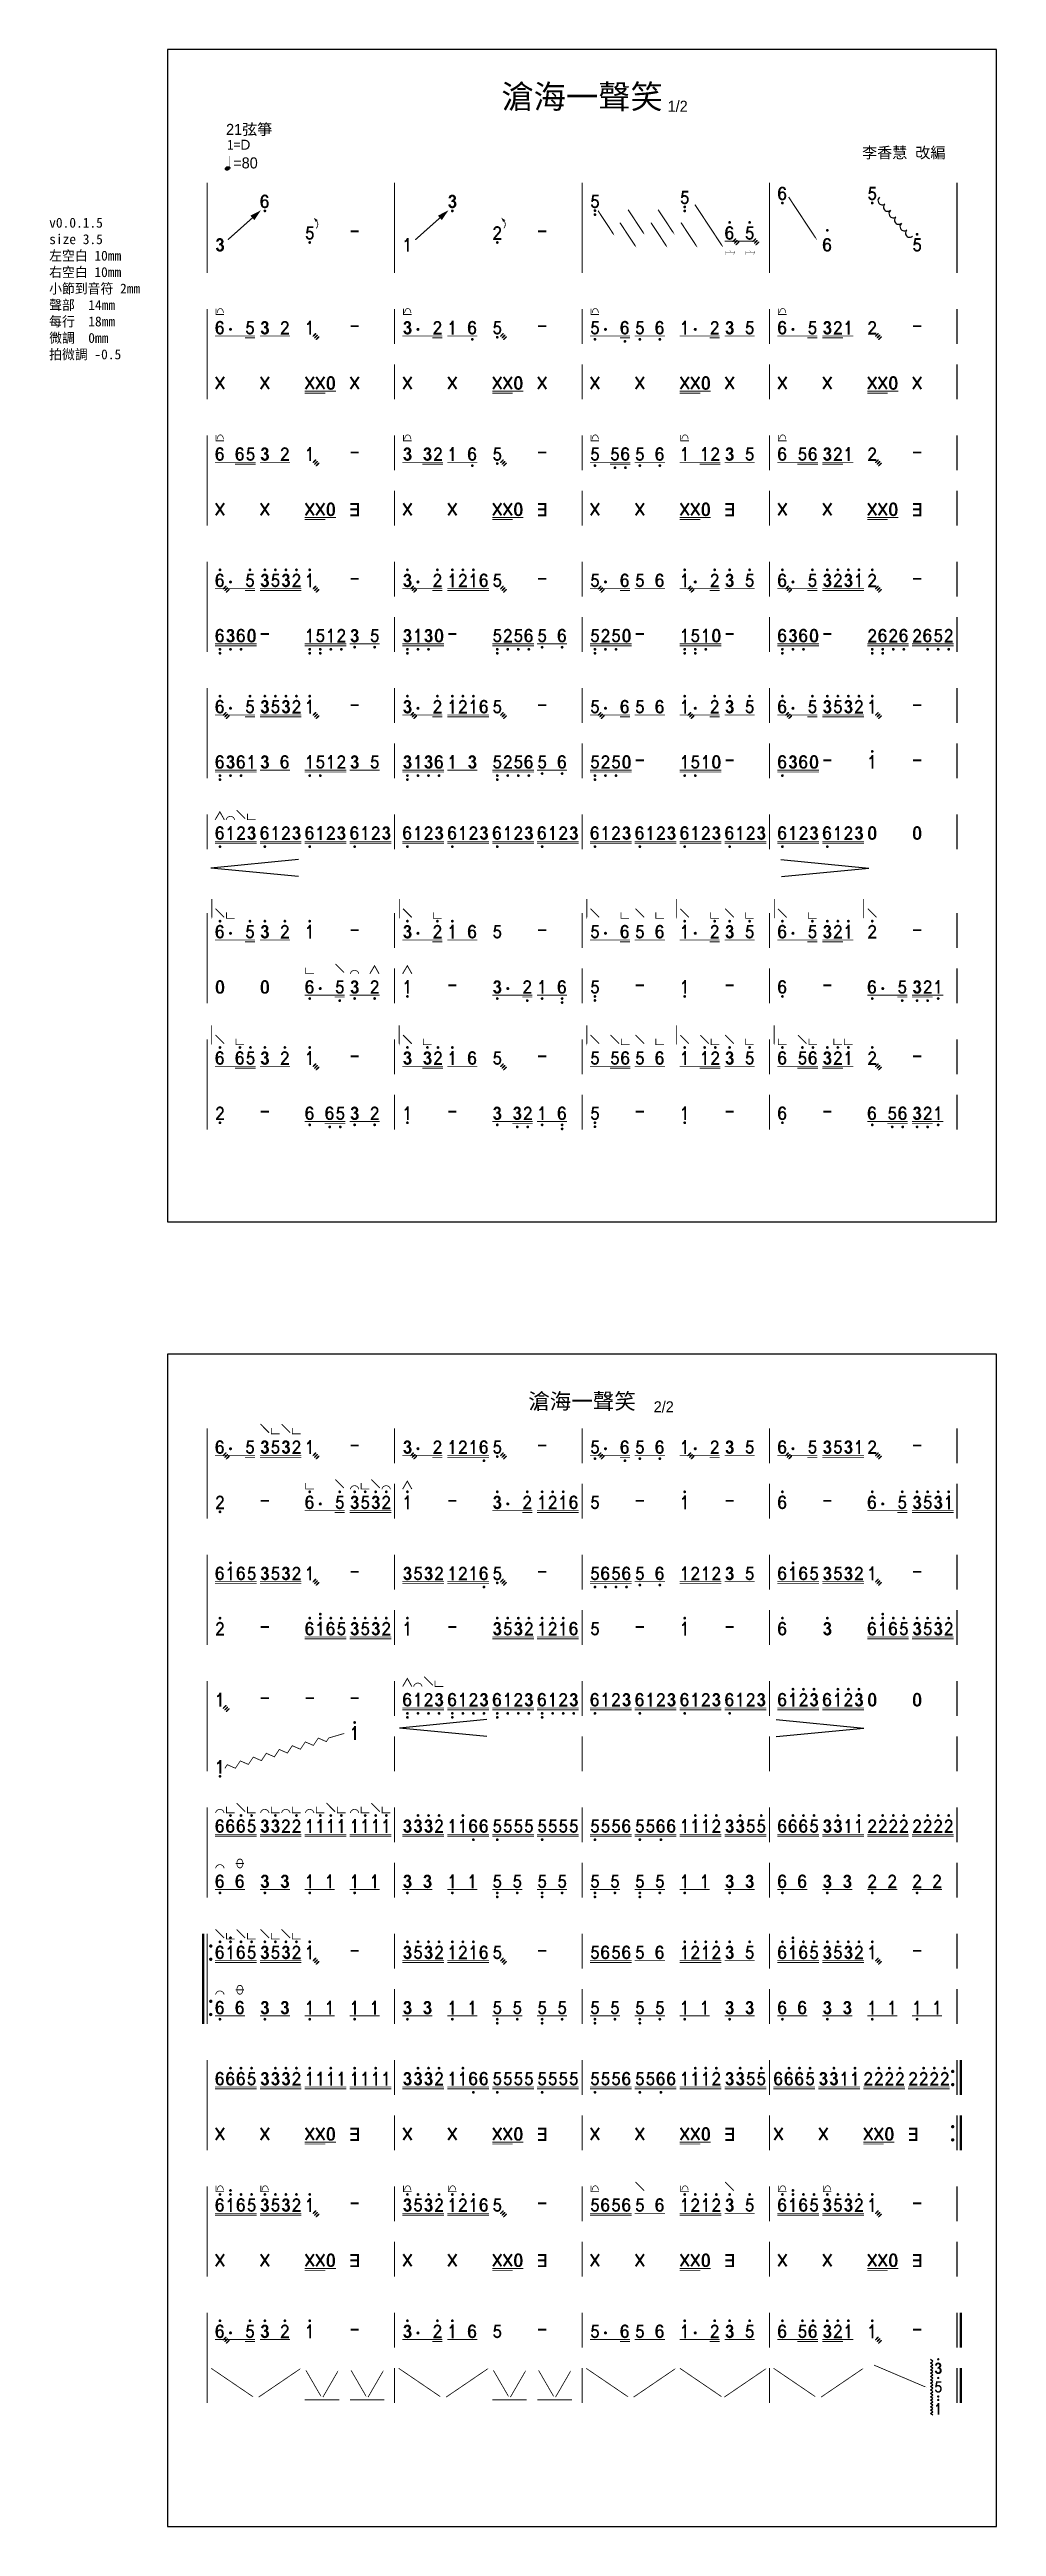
# Model space of a CAD drawing. Header units: millimetres. Extents: x 41 to 281, y 18 to 645.
import ezdxf
from ezdxf.enums import TextEntityAlignment as Align

# ---------------------------------------------------------------- set-up
doc = ezdxf.new("R2010")
doc.units = ezdxf.units.MM
for name, color, linetype in [('bar', 181, 'Continuous'), ('main', 7, 'Continuous'), ('TEXT', 2, 'Continuous'), ('圖層1', 1, 'Continuous'), ('自繪線', 1, 'Continuous')]:
    doc.layers.add(name, color=color, linetype=linetype)
doc.styles.add('文字', font='kaiu.ttf')
doc.styles.add('音符_數字', font='MS PGothic.ttf', dxfattribs={"height": 3})

msp = doc.modelspace()

# ---------------------------------------------------------------- texts
at = {"insert": (41.39408123387267, 602.7671678929878), "char_height": 2.5, "width": 40, "attachment_point": 1}
msp.add_mtext('v0.0.1.5^M^Jsize 3.5^M^J左空白 10mm^M^J右空白 10mm^M^J小節到音符 2mm^M^J聲部  14mm^M^J每行  18mm^M^J微調  0mm^M^J拍微調 -0.5', dxfattribs=at)
at = {"layer": 'TEXT', "style": '文字'}
for height, p in [(6, (176.3940812338727, 630.4497882476761)), (4, (176.3940812338726, 300.9826222371527))]:
    msp.add_text('滄海一聲笑', height=height, dxfattribs=at).set_placement(p, align=Align.CENTER)
at = {"layer": '自繪線', "style": '音符_數字'}
for s, p in [('1/2', (203.1661787029482, 629.6294928650885)), ('\\M+1979B\\M+18D81\\M+18C64  \\M+189FC\\M+195D2', (268.4727582067888, 617.8785153348316)), ('2/2', (199.6401285438479, 300.1623268545651))]:
    msp.add_text(s, height=2.8, dxfattribs=at).set_placement(p, align=Align.RIGHT)
for s, p in [('21\\M+18CB7\\M+1E2B5', (86.20719689188985, 623.7658279982941)), ('=80', (88.02402266261726, 615.2800660915397))]:
    msp.add_text(s, height=2.8, dxfattribs=at).set_placement(p)
at = {"layer": '自繪線', "insert": (86.44104375003627, 622.5363964329243), "char_height": 2.5, "width": 26.96666666666666, "attachment_point": 1, "style": '文字'}
msp.add_mtext('{\\fMingLiU|b0|i0|c136|p49;1=\\fArial|b0|i0|c0|p32;D}', dxfattribs=at)

# ---------------------------------------------------------------- blocks, each defined once
blk = doc.blocks.new('M-NOTE3')
for points in [[(-0.06199294086799512, 0.5279718477374473, 0.165, 0.121, 0), (-0.02527431919129697, 0.5221732164274755, 0.121, 0.1, 0), (0.01039189143249075, 0.5165407826326458, 0.1, 0.102, 0), (0.04537890076481688, 0.5110156087973081, 0.102, 0.147, -0.168198465501147), (0.150010455706294, 0.4552191930765872, 0.147, 0.172, -0.0847900682762732), (0.1891736498141512, 0.3952393602118178, 0.172, 0.186, -0.1107486619168234), (0.2088039952297862, 0.2924280990650487, 0.186, 0.171, -0.1598747479475963), (0.1595955083655411, 0.1572010539402271, 0.171, 0.156, -0.1115633509684209), (0.08301152417423907, 0.09495037491932123, 0.156, 0.151, -0.1344225355573786), (-0.01384744026655937, 0.07601377858669878, 0.151, 0.158, -0.132122767088844), (-0.1208294014504219, 0.113483954990798, 0.158, 0.167, -0.1380496207837813), (-0.1887334638550016, 0.1946260956203361, 0.167, 0.172, -0.07675978813768931), (-0.2125702097580557, 0.2810139806421859, 0.172, 0.172, -5.748250584594581)], [(-0.1993324093810571, 0.7242799693162709, 0.16, 0.16, -0.1038197270882386), (-0.1602924265499297, 0.8342419317266518, 0.16, 0.15, -0.2646496342803261), (-0.01583240938101937, 0.9141599281397959, 0.15, 0.15, -0.03128904015170785), (0.02834508283244475, 0.9108544625666326, 0.15, 0.155, -0.1250968262030761), (0.0929359402356198, 0.8845949429400406, 0.155, 0.17, -0.1369594488846399), (0.1635846768109985, 0.7942252839574309, 0.17, 0.164, -0.2150290761301623), (0.1593915403483805, 0.664468881221282, 0.164, 0.12, -0.3290358679639193), (-0.05829643690817932, 0.5513791870162805, 0.12, 0.12, 0.07847410928927438)]]:
    blk.add_lwpolyline(points, format="xyseb")
at = {"layer": 'Defpoints'}
for p in [(-0.3629999999999995, 0), (0, 0.9999999999999964), (0.3629999999999995, 0), (0, -3.552713678800501e-15)]:
    blk.add_point(p, dxfattribs=at)
at = {"layer": 'Defpoints', "flags": 1}
for tag, p in [('ITONE', (-0.2122058907409894, 0.6521396667040698)), ('IFINGE', (-0.2122058907409894, 0.6380289604722158)), ('ISCALE', (-0.2122058907409894, 0.6266020385911126)), ('INOTE', (-0.2122058907409894, 0.614027963660785)), ('ITEMPO', (-0.2122058907409894, 0.6013962123785284)), ('ITOWFINGE', (-0.2122058907409894, 0.5898275541107658)), ('ISLUR', (-0.2122058907409894, 0.578042630351721)), ('IRE1', (-0.2122058907409894, 0.5661708265317991))]:
    blk.add_attdef(tag, p, '', height=0.01, dxfattribs=at)
blk = doc.blocks.new('M-NOTE6')
blk.add_lwpolyline([(0.1913711700572591, 0.7527098092915878, 0.144, 0.13, 0.4111104287053312), (-0.00799675344223516, 0.9351845218608901, 0.13, 0.141, 0.3093466049075451), (-0.1997493148222205, 0.7927355393449318, 0.141, 0.16, 0.05712167572805708), (-0.2343534825237228, 0.63632334483421, 0.16, 0.164, 0.01489000009778047), (-0.2450879655828047, 0.4911984855412186, 0.164, 0.142, 0.08477749910360273), (-0.2112843793344226, 0.2223874077683661, 0.142, 0.13, 0.3193502957847503), (-0.00799675344223516, 0.06516034167125895, 0.13, 0.142, 0.3599390997620073), (0.1942892428238494, 0.2192287548078866, 0.142, 0.144, 0.05052427364541506), (0.209368573701731, 0.3364629752559267, 0.144, 0.133, 0.1014419522080025), (0.1865130509151456, 0.4655555586909088, 0.133, 0.124, 0.1257531485200397), (0.1181602897420859, 0.5597740136176128, 0.124, 0.111, 0.2004619150667023), (-0.00799675344223516, 0.5984270371773164, 0.111, 0.1, 0.142764823823213), (-0.1265165514528306, 0.5508156614930613, 0.1, 0.098, 0.1815961898636577), (-0.1892406435873752, 0.4475672038880987, 0.098, 0.098, 0.09533074653260544), (-0.1884696739185827, 0.2236873879208758, 0.098, 0.098, -2.81990808848279)], format="xyseb")
at = {"layer": 'Defpoints'}
for p in [(-0.3629999999999995, 0), (0, 1), (0, 0), (0.3629999999999995, 0)]:
    blk.add_point(p, dxfattribs=at)
at = {"layer": 'Defpoints', "flags": 1}
for tag, p in [('ITONE', (-0.07083381780533848, 0.7639719026891996)), ('IFINGE', (-0.07083381780533848, 0.7498611964573456)), ('ISCALE', (-0.07083381780533848, 0.7384342745762424)), ('INOTE', (-0.07083381780533848, 0.7258601996459149)), ('ITEMPO', (-0.07083381780533848, 0.7132284483636582)), ('ITOWFINGE', (-0.07083381780533848, 0.7016597900958956)), ('ISLUR', (-0.07083381780533848, 0.6898748663368508)), ('IRE1', (-0.07083381780533848, 0.6780030625169289))]:
    blk.add_attdef(tag, p, '', height=0.01, dxfattribs=at)
blk = doc.blocks.new('M-SCALEa')
at = {"const_width": 0.1}
blk.add_lwpolyline([(-0.05000000000000071, -0.1899999999999977, -1), (0.05000000000000071, -0.1899999999999977, -1)], format="xyb", close=True, dxfattribs=at)
blk = doc.blocks.new('M-NOTE5')
at = {"const_width": 0.13}
blk.add_lwpolyline([(0.2583207056526646, 0.9213609811286148), (-0.127201561592841, 0.9213609811286148), (-0.2071799335638218, 0.4606855585762588), (-0.1912079981820227, 0.5526839063752078, -0.3665992003447669), (0.1633820835513973, 0.5352035887236894, -0.0731786489477864), (0.1833374529672653, 0.5101532761815832, -0.2800635258203645), (0.1765169865020937, 0.1615152008259173, -0.02940902860578825), (0.1655216041486653, 0.1462590903038148, -0.6889822148402882), (-0.2246582347439414, 0.2751657811286208, -1.046171486420264)], format="xyb", dxfattribs=at)
at = {"layer": 'Defpoints'}
for p in [(-0.3629999999999995, 0), (0, 1), (0, 0), (0.3629999999999995, 0)]:
    blk.add_point(p, dxfattribs=at)
at = {"layer": 'Defpoints', "flags": 1}
for tag, p in [('ITONE', (-0.04107742509823176, 0.7922340930647422)), ('IFINGE', (-0.04107742509823176, 0.7781233868328883)), ('ISCALE', (-0.04107742509823176, 0.7666964649517851)), ('INOTE', (-0.04107742509823176, 0.7541223900214575)), ('ITEMPO', (-0.04107742509823176, 0.7414906387392008)), ('ITOWFINGE', (-0.04107742509823176, 0.7299219804714383)), ('ISLUR', (-0.04107742509823176, 0.7181370567123935)), ('IRE1', (-0.04107742509823176, 0.7062652528924716))]:
    blk.add_attdef(tag, p, '', height=0.01, dxfattribs=at)
blk = doc.blocks.new('M-NOTE-')
at = {"const_width": 0.135}
blk.add_lwpolyline([(-0.2949999999999999, 0.6120000000000019), (0.2949999999999999, 0.6120000000000019)], dxfattribs=at)
at = {"layer": 'Defpoints'}
for p in [(-0.3629999999999995, 0), (0, 1), (0, 0), (0.3629999999999995, 0)]:
    blk.add_point(p, dxfattribs=at)
at = {"layer": 'Defpoints', "flags": 1}
for tag, p in [('ITONE', (-0.2593021545554901, 0.8010763629795967)), ('IFINGE', (-0.2593021545554901, 0.7869656567477428)), ('ISCALE', (-0.2593021545554901, 0.7755387348666396)), ('INOTE', (-0.2593021545554901, 0.762964659936312)), ('ITEMPO', (-0.2593021545554901, 0.7503329086540553)), ('ITOWFINGE', (-0.2593021545554901, 0.7387642503862928)), ('ISLUR', (-0.2593021545554901, 0.726979326627248)), ('IRE1', (-0.2593021545554901, 0.715107522807326))]:
    blk.add_attdef(tag, p, '', height=0.01, dxfattribs=at)
blk = doc.blocks.new('M-NOTE1')
at = {"const_width": 0.13}
blk.add_lwpolyline([(-0.2035000000000551, 0.7475000000000023, 0.2548157133860963), (-0.06063173279458312, 0.8253660853664258), (0.02499999999999858, 0.9581516869640438), (0.02499999999999858, 1), (0.02499999999999858, 0)], format="xyb", dxfattribs=at)
at = {"layer": 'Defpoints'}
for p in [(-0.3629999999999995, 0), (0, 1), (0, 0), (0.3629999999999995, 0)]:
    blk.add_point(p, dxfattribs=at)
at = {"layer": 'Defpoints', "flags": 1}
for tag, p in [('ITONE', (-0.1676510450981183, 0.5907890262846536)), ('IFINGE', (-0.1676510450981183, 0.5766783200527996)), ('ISCALE', (-0.1676510450981183, 0.5652513981716965)), ('INOTE', (-0.1676510450981183, 0.5526773232413689)), ('ITEMPO', (-0.1676510450981183, 0.5400455719591122)), ('ITOWFINGE', (-0.1676510450981183, 0.5284769136913496)), ('ISLUR', (-0.1676510450981183, 0.5166919899323048)), ('IRE1', (-0.1676510450981183, 0.5048201861123829))]:
    blk.add_attdef(tag, p, '', height=0.01, dxfattribs=at)
blk = doc.blocks.new('M-NOTE2')
at = {"const_width": 0.13}
blk.add_lwpolyline([(-0.2136495698006478, 0.7070109105420386, -0.4400029054189599), (-0.001177467521895181, 0.931423664306493, 0.002820447274495782), (0.001078744269282339, 0.931399623391826, -0.340003210720009), (0.2013348128475947, 0.7758203923965539, 0.0008249621790032616), (0.2015022234809045, 0.7751820091602042, -0.2474797737118469), (0.1473136965564983, 0.5406810635036834), (-0.1672015276598948, 0.1764665547565869, 0.1799826896004848), (-0.2328499708434855, 0, 1.078715493797056)], format="xyb", dxfattribs=at)
blk.add_lwpolyline([(0.2978504301992508, 0.06499999999999773), (-0.2250618735737042, 0.06499999999999773)], dxfattribs=at)
at = {"layer": 'Defpoints'}
for p in [(-0.3629999999999995, 0), (0, 1), (0, 0), (0.3629999999999995, 0)]:
    blk.add_point(p, dxfattribs=at)
at = {"layer": 'Defpoints', "flags": 1}
for tag, p in [('ITONE', (-0.2405827844715134, 0.687615528655023)), ('IFINGE', (-0.2405827844715134, 0.673504822423169)), ('ISCALE', (-0.2405827844715134, 0.6620779005420658)), ('INOTE', (-0.2405827844715134, 0.6495038256117383)), ('ITEMPO', (-0.2405827844715134, 0.6368720743294816)), ('ITOWFINGE', (-0.2405827844715134, 0.625303416061719)), ('ISLUR', (-0.2405827844715134, 0.6135184923026742)), ('IRE1', (-0.2405827844715134, 0.6016466884827523))]:
    blk.add_attdef(tag, p, '', height=0.01, dxfattribs=at)
blk = doc.blocks.new('M-SCALEb')
at = {"const_width": 0.1}
for points in [[(-0.05000000000000071, -0.1899999999999977, -1), (0.05000000000000071, -0.1899999999999977, -1)], [(-0.05000000000000071, -0.4799999999999969, -1), (0.05000000000000071, -0.4799999999999969, -1)]]:
    blk.add_lwpolyline(points, format="xyb", close=True, dxfattribs=at)
blk = doc.blocks.new('M-SCALE1')
at = {"const_width": 0.1}
blk.add_lwpolyline([(-0.05000000000000071, 1.260000000000003, 1), (0.05000000000000071, 1.260000000000003, 1)], format="xyb", close=True, dxfattribs=at)
blk = doc.blocks.new('MT0100')
for points in [[(0.567785628190677, 0.6934380687554267, 0, 0.024, 0), (0.5713415772797674, 0.6970045731338317, 0.024, 0.0366, 0), (0.5748462091120388, 0.7005196079280154, 0.0366, 0.0533, 0), (0.5819067900334005, 0.7076011471006041, 0.0533, 0.0649, 0), (0.5889673709547623, 0.7146826862731928, 0.0649, 0.0737, 0), (0.596027951876124, 0.7217642254457814, 0.0737, 0.0807, 0), (0.6030885327974715, 0.7288457646183772, 0.0807, 0.0864, 0), (0.6101491137188333, 0.7359273037909659, 0.0864, 0.0916, 0), (0.617209694640195, 0.7430088429635546, 0.0916, 0.0955, 0), (0.6242702755615568, 0.7500903821361433, 0.0955, 0.0993, 0), (0.6310820168154692, 0.756922342998898, 0.0993, 0.1062, 0), (0.6525125992470038, 0.7784165388264981, 0.1062, 0.1107, 0), (0.6734795862427063, 0.7994457631063341, 0.1107, 0.1107, 0), (0.7935380150579334, 0.9198605669480955, 0.1107, 0.0976, 0), (0.8001976091695724, 0.9265399290431446, 0.0976, 0.0845, 0), (0.8076591769006569, 0.9340236452932729, 0.0845, 0.0671, 0), (0.8147197578220187, 0.9411051844658616, 0.0671, 0.0427, 0), (0.8217803387433804, 0.9481867236384502, 0.0427, 0.0207, 0), (0.8255581489212034, 0.9519757476661965, 0.0207, 0, 0), (0.8265721228875407, 0.9529927314586928, 0, 0, 0)], [(0.6798533082261145, 0.5738746359147484, 0, 0.024, 0), (0.6834092573152049, 0.5774411402931534, 0.024, 0.0366, 0), (0.6869138891474762, 0.5809561750873371, 0.0366, 0.0533, 0), (0.693974470068838, 0.5880377142599258, 0.0533, 0.0649, 0), (0.7010350509901997, 0.5951192534325145, 0.0649, 0.0737, 0), (0.7080956319115614, 0.6022007926051032, 0.0737, 0.0807, 0), (0.715156212832909, 0.609282331777699, 0.0807, 0.0864, 0), (0.7222167937542707, 0.6163638709502877, 0.0864, 0.0916, 0), (0.7292773746756325, 0.6234454101228764, 0.0916, 0.0955, 0), (0.7363379555969942, 0.630526949295465, 0.0955, 0.0993, 0), (0.7431496968509066, 0.6373589101582198, 0.0993, 0.1062, 0), (0.7645802792824412, 0.6588531059858198, 0.1062, 0.1107, 0), (0.7855472662781438, 0.6798823302656558, 0.1107, 0.1107, 0), (0.9056056950933709, 0.8002971341074172, 0.1107, 0.0976, 0), (0.9122652892050098, 0.8069764962024664, 0.0976, 0.0845, 0), (0.9197268569360944, 0.8144602124525946, 0.0845, 0.0671, 0), (0.9267874378574561, 0.8215417516251833, 0.0671, 0.0427, 0), (0.9338480187788178, 0.828623290797772, 0.0427, 0.0207, 0), (0.9376258289566408, 0.8324123148255183, 0.0207, 0, 0), (0.9386398029229781, 0.8334292986180145, 0, 0, 0)], [(0.7918858495801828, 0.4575757966153873, 0, 0.024, 0), (0.7954417986692732, 0.4611423009937923, 0.024, 0.0366, 0), (0.7989464305015446, 0.464657335787976, 0.0366, 0.0533, 0), (0.8060070114229063, 0.4717388749605647, 0.0533, 0.0649, 0), (0.8130675923442681, 0.4788204141331533, 0.0649, 0.0737, 0), (0.8201281732656298, 0.485901953305742, 0.0737, 0.0807, 0), (0.8271887541869773, 0.4929834924783378, 0.0807, 0.0864, 0), (0.8342493351083391, 0.5000650316509265, 0.0864, 0.0916, 0), (0.8413099160297008, 0.5071465708235152, 0.0916, 0.0955, 0), (0.8483704969510626, 0.5142281099961039, 0.0955, 0.0993, 0), (0.855182238204975, 0.5210600708588586, 0.0993, 0.1062, 0), (0.8766128206365096, 0.5425542666864587, 0.1062, 0.1107, 0), (0.8975798076322121, 0.5635834909662947, 0.1107, 0.1107, 0), (1.017638236447439, 0.6839982948080561, 0.1107, 0.0976, 0), (1.024297830559078, 0.6906776569031052, 0.0976, 0.0845, 0), (1.031759398290163, 0.6981613731532335, 0.0845, 0.0671, 0), (1.038819979211524, 0.7052429123258221, 0.0671, 0.0427, 0), (1.045880560132886, 0.7123244514984108, 0.0427, 0.0207, 0), (1.049658370310709, 0.7161134755261571, 0.0207, 0, 0), (1.050672344277046, 0.7171304593186534, 0, 0, 0)]]:
    blk.add_lwpolyline(points, format="xyseb")
blk = doc.blocks.new('MT0110')
at = {"const_width": 0.02}
for points in [[(0.1033651757288112, 0.1830929293103054), (0.05195844302716068, -0.08105411524559258)], [(0.08537574331541009, 0.09065648848820729), (0.6925295450509452, 0.09065648848820729)], [(0.3635793284788633, 0.2516101592789255), (0.3999978323930122, 0.1903772252483122), (0.3889526441831777, 0.09065648848820729)], [(0.6925295450509452, 0.09065648848820729), (0.6826889318155054, 0.1744515371449324), (0.7315147423337294, 0.1011929433117302), (0.6405912210680071, -0.09045621355812727)]]:
    blk.add_lwpolyline(points, dxfattribs=at)
blk = doc.blocks.new('MT0097')
at = {"const_width": 0.057}
blk.add_lwpolyline([(0.07323223603714268, 0.3162109966607076), (0.07323223603714268, -0.1139703917199384), (0.6637009016404534, -0.1139703917199384)], dxfattribs=at)
at = {"const_width": 0.05}
blk.add_lwpolyline([(0.6092685968290112, -0.002216747013072506, 0.1526669466097611), (0.5325229690225086, 0.2432748411681374, 0.5236699921748411), (0.2450142246355114, 0.2432748411681089, 0.1526669466097897), (0.168268596829094, -0.002216747013072506, 2.11834641784335)], format="xyb", dxfattribs=at)
blk = doc.blocks.new('M-NOTE.')
at = {"const_width": 0.11}
blk.add_lwpolyline([(-0.05499999999999972, 0.379999999999999, 1), (0.05499999999999972, 0.379999999999999, 1)], format="xyb", close=True, dxfattribs=at)
at = {"layer": 'Defpoints'}
for p in [(-0.3629999999999995, 0), (0, 1), (0, 0), (0.3629999999999995, 0)]:
    blk.add_point(p, dxfattribs=at)
at = {"layer": 'Defpoints', "flags": 1}
for tag, p in [('ITONE', (-0.02819738874324784, 0.6688886509045062)), ('IFINGE', (-0.02819738874324784, 0.6547779446726523)), ('ISCALE', (-0.02819738874324784, 0.6433510227915491)), ('INOTE', (-0.02819738874324784, 0.6307769478612215)), ('ITEMPO', (-0.02819738874324784, 0.6181451965789648)), ('ITOWFINGE', (-0.02819738874324784, 0.6065765383112023)), ('ISLUR', (-0.02819738874324784, 0.5947916145521575)), ('IRE1', (-0.02819738874324784, 0.5829198107322355))]:
    blk.add_attdef(tag, p, '', height=0.01, dxfattribs=at)
blk = doc.blocks.new('MT0118')
at = {"const_width": 0.07}
blk.add_lwpolyline([(0.01621128520289972, -0.1165758701194761), (0.3563194800510985, 0.4626999538288814), (0.6805085753188393, -0.1165758701194761)], dxfattribs=at)
blk = doc.blocks.new('MT0099')
at = {"const_width": 0.055}
blk.add_lwpolyline([(0.04978580190561388, -0.1360372193482888, -0.8780226144700872), (0.6630470837601763, -0.1360372193482888, -3.761329064511217)], format="xyb", dxfattribs=at)
blk = doc.blocks.new('MT0120')
at = {"const_width": 0.07}
blk.add_lwpolyline([(0.6693331543591796, -0.1147405319156292), (0.04585502987592349, 0.5092258291568825)], dxfattribs=at)
blk = doc.blocks.new('MT0122')
at = {"const_width": 0.0566}
blk.add_lwpolyline([(0.6656241620399044, -0.1124160332479391), (0.07144023291218105, -0.1124160332479391), (0.07144023291218105, 0.3182086384781471)], dxfattribs=at)
blk = doc.blocks.new('M-NOTE0')
blk.add_lwpolyline([(0.1736848679413683, 0.8068962314625097, 0.15, 0.13, 0.3288912202322534), (2.486899575160351e-13, 0.9350000000000094, 0.13, 0.15, 0.3288912202318327), (-0.1736848679408709, 0.8068962314625381, 0.15, 0.17, 0.06299175719116844), (-0.2241452312540346, 0.5198094146861152, 0.17, 0.16, 0.06299175719039457), (-0.2015354417942845, 0.2291999068355963, 0.16, 0.13, 0.3558011974266174), (1.918465386552271e-13, 0.06500000000000483, 0.13, 0.16, 0.3558011974255741), (0.2015354417946682, 0.2291999068355679, 0.16, 0.17, 0.06299175719123733), (0.2241452312544752, 0.5198094146860583, 0.17, 0.15, 0.06299175719032489), (0.1736848679413683, 0.8068962314625097, 0.15, 0.15, -2.719681038216705)], format="xyseb")
at = {"layer": 'Defpoints'}
for p in [(-0.3629999999999995, 0), (0, 1), (0, 0), (0.3629999999999995, 0)]:
    blk.add_point(p, dxfattribs=at)
at = {"layer": 'Defpoints', "flags": 1}
for tag, p in [('ITONE', (-0.06261422128441296, 0.3883744881674289)), ('IFINGE', (-0.06261422128441296, 0.374263781935575)), ('ISCALE', (-0.06261422128441296, 0.3628368600544718)), ('INOTE', (-0.06261422128441296, 0.3502627851241442)), ('ITEMPO', (-0.06261422128441296, 0.3376310338418875)), ('ITOWFINGE', (-0.06261422128441296, 0.326062375574125)), ('ISLUR', (-0.06261422128441296, 0.3142774518150802)), ('IRE1', (-0.06261422128441296, 0.3024056479951582))]:
    blk.add_attdef(tag, p, '', height=0.01, dxfattribs=at)
blk = doc.blocks.new('M-SCALE2')
at = {"const_width": 0.1}
for points in [[(-0.05000000000000071, 1.550000000000002, 1), (0.05000000000000071, 1.550000000000002, 1)], [(-0.05000000000000071, 1.260000000000003, 1), (0.05000000000000071, 1.260000000000003, 1)]]:
    blk.add_lwpolyline(points, format="xyb", close=True, dxfattribs=at)
blk = doc.blocks.new('M-NOTEX2')
for points in [[(0.2990757647683608, 0.05932992436999029, 0.1428571428571428, 0.1428571428571428, 0), (-0.2990757647683893, 0.9410633645575217, 0.2857142857142857, 0.2857142857142857, 0)], [(-0.2990757647683893, 0.05932992436999029, 0.1428571428571428, 0.1428571428571428, 0), (0.2990757647683608, 0.9410633645575217, 0.2857142857142857, 0.2857142857142857, 0)]]:
    blk.add_lwpolyline(points, format="xyseb")
at = {"layer": 'Defpoints'}
for p in [(-0.3629999999999995, 0), (0, 1), (0, 0), (0.3629999999999995, 0)]:
    blk.add_point(p, dxfattribs=at)
at = {"layer": 'Defpoints', "flags": 1}
for tag, p in [('ITONE', (-0.1134903252900301, 0.8234987930995885)), ('IFINGE', (-0.1134903252900301, 0.8093880868677843)), ('ISCALE', (-0.1134903252900301, 0.7979611649866456)), ('INOTE', (-0.1134903252900301, 0.7853870900563606)), ('ITEMPO', (-0.1134903252900301, 0.7727553387741182)), ('ITOWFINGE', (-0.1134903252900301, 0.7611866805062846)), ('ISLUR', (-0.1134903252900301, 0.7494017567472611)), ('IRE1', (-0.1134903252900301, 0.7375299529273889))]:
    blk.add_attdef(tag, p, '', height=0.01, dxfattribs=at)
blk = doc.blocks.new('M-NOTEE2')
at = {"const_width": 0.1428571428571428}
blk.add_lwpolyline([(-0.3089937091333752, 0.07024420740663118), (0.2376074533693213, 0.07024420740663118), (0.2376074533693213, 0.5014331254128592), (-0.3089937091333752, 0.5014331254128592), (0.2376074533693213, 0.5014331254128592), (0.2376074533693213, 0.8755873316376892), (-0.3089937091333752, 0.8755873316376892)], dxfattribs=at)
at = {"layer": 'Defpoints'}
for p in [(-0.3629999999999995, 0), (0, 1), (0, 0), (0.3629999999999995, 0)]:
    blk.add_point(p, dxfattribs=at)
at = {"layer": 'Defpoints', "flags": 1}
for tag, p in [('ITONE', (-0.1134903252900301, 0.8234987930995885)), ('IFINGE', (-0.1134903252900301, 0.8093880868677843)), ('ISCALE', (-0.1134903252900301, 0.7979611649866456)), ('INOTE', (-0.1134903252900301, 0.7853870900563606)), ('ITEMPO', (-0.1134903252900301, 0.7727553387741182)), ('ITOWFINGE', (-0.1134903252900301, 0.7611866805062846)), ('ISLUR', (-0.1134903252900301, 0.7494017567472611)), ('IRE1', (-0.1134903252900301, 0.7375299529273889))]:
    blk.add_attdef(tag, p, '', height=0.01, dxfattribs=at)
blk = doc.blocks.new('MT0045')
at = {"const_width": 0.07}
blk.add_lwpolyline([(0.04696845040379571, 0.2202542705748769), (0.6669684504038003, 0.2202542705748769)], dxfattribs=at)
blk.add_lwpolyline([(0.3569684504038833, -0.1005171685680253, 0.071, 0.058, -0.2459909546857402), (0.2132140782103136, -0.02523731760629033, 0.058, 0.049, -0.1526669466097321), (0.1364684504039246, 0.2202542705748627, 0.049, 0.058, -0.1526669466095182), (0.2132140782103704, 0.4657458587560441, 0.058, 0.071, -0.2459909546857254), (0.3569684504038264, 0.5410257097177649, 0.071, 0.058, -0.2459909546857926), (0.5007228225973392, 0.465745858756101, 0.058, 0.049, -0.1526669466095944), (0.5774684504038419, 0.2202542705749053, 0.049, 0.058, -0.1526669466098221), (0.5007228225973961, -0.02523731760630454, 0.058, 0.071, -0.2459909546855614), (0.3569684504038548, -0.1005171685680253, 0.071, 0.071, -1.48699698569497)], format="xyseb")
blk = doc.blocks.new('M-小豆牙')
h = blk.add_hatch(color=256)
edge = h.paths.add_edge_path()
edge.add_ellipse((0.1390757676024919, 0.1088460766468415), major_axis=(-0.1326707556014746, -0.0618653893501778), ratio=0.6750192067721335, start_angle=0, end_angle=360)
at = {"const_width": 0.0175}
blk.add_lwpolyline([(0.2659066162562453, 0.8831019836713949), (0.2659066162562453, 0.1281267235249288)], dxfattribs=at)
blk.add_ellipse((0.1390757676024919, 0.1088460766468415), major_axis=(-0.1326707556014746, -0.0618653893501778), ratio=0.6750192067721335)

# ---------------------------------------------------------------- linework, layer by layer
at = {"layer": 'bar'}
for points, const_width in [([(81.39408123387267, 611.6648678929878), (81.39408123387267, 588.7671678929878)], 0.2586956521739131), ([(128.8940812338727, 611.6648678929878), (128.8940812338727, 588.7671678929878)], 0.2586956521739131), ([(176.3940812338727, 611.6648678929878), (176.3940812338727, 588.7671678929878)], 0.2586956521739131), ([(223.8940812338727, 611.6648678929878), (223.8940812338727, 588.7671678929878)], 0.2586956521739131), ([(271.3940812338727, 611.6648678929878), (271.3940812338727, 588.7671678929878)], 0.2586956521739131), ([(81.39408123387267, 579.6648678929878), (81.39408123387267, 556.7671678929878)], 0.2586956521739131), ([(128.8940812338727, 579.6648678929878), (128.8940812338727, 570.7671678929878)], 0.2586956521739131), ([(176.3940812338727, 579.6648678929878), (176.3940812338727, 570.7671678929878)], 0.2586956521739131), ([(223.8940812338727, 579.6648678929878), (223.8940812338727, 570.7671678929878)], 0.2586956521739131), ([(271.3940812338727, 579.6648678929878), (271.3940812338727, 570.7671678929878)], 0.2586956521739131), ([(128.8940812338727, 565.6648678929878), (128.8940812338727, 556.7671678929878)], 0.2586956521739131), ([(176.3940812338727, 565.6648678929878), (176.3940812338727, 556.7671678929878)], 0.2586956521739131), ([(223.8940812338727, 565.6648678929878), (223.8940812338727, 556.7671678929878)], 0.2586956521739131), ([(271.3940812338727, 565.6648678929878), (271.3940812338727, 556.7671678929878)], 0.2586956521739131), ([(81.39408123387267, 547.6648678929878), (81.39408123387267, 524.7671678929878)], 0.2586956521739131), ([(128.8940812338727, 547.6648678929878), (128.8940812338727, 538.7671678929878)], 0.2586956521739131), ([(176.3940812338727, 547.6648678929878), (176.3940812338727, 538.7671678929878)], 0.2586956521739131), ([(223.8940812338727, 547.6648678929878), (223.8940812338727, 538.7671678929878)], 0.2586956521739131), ([(271.3940812338727, 547.6648678929878), (271.3940812338727, 538.7671678929878)], 0.2586956521739131), ([(128.8940812338727, 533.6648678929878), (128.8940812338727, 524.7671678929878)], 0.2586956521739131), ([(176.3940812338727, 533.6648678929878), (176.3940812338727, 524.7671678929878)], 0.2586956521739131), ([(223.8940812338727, 533.6648678929878), (223.8940812338727, 524.7671678929878)], 0.2586956521739131), ([(271.3940812338727, 533.6648678929878), (271.3940812338727, 524.7671678929878)], 0.2586956521739131), ([(81.39408123387267, 515.6648678929878), (81.39408123387267, 492.7671678929878)], 0.2586956521739131), ([(128.8940812338727, 515.6648678929878), (128.8940812338727, 506.7671678929878)], 0.2586956521739131), ([(176.3940812338727, 515.6648678929878), (176.3940812338727, 506.7671678929878)], 0.2586956521739131), ([(223.8940812338727, 515.6648678929878), (223.8940812338727, 506.7671678929878)], 0.2586956521739131), ([(271.3940812338727, 515.6648678929878), (271.3940812338727, 506.7671678929878)], 0.2586956521739131), ([(128.8940812338727, 501.6648678929878), (128.8940812338727, 492.7671678929878)], 0.2586956521739131), ([(176.3940812338727, 501.6648678929878), (176.3940812338727, 492.7671678929878)], 0.2586956521739131), ([(223.8940812338727, 501.6648678929878), (223.8940812338727, 492.7671678929878)], 0.2586956521739131), ([(271.3940812338727, 501.6648678929878), (271.3940812338727, 492.7671678929878)], 0.2586956521739131), ([(81.39408123387267, 483.6648678929878), (81.39408123387267, 460.7671678929878)], 0.2586956521739131), ([(128.8940812338727, 483.6648678929878), (128.8940812338727, 474.7671678929878)], 0.2586956521739131), ([(176.3940812338727, 483.6648678929878), (176.3940812338727, 474.7671678929878)], 0.2586956521739131), ([(223.8940812338727, 483.6648678929878), (223.8940812338727, 474.7671678929878)], 0.2586956521739131), ([(271.3940812338727, 483.6648678929878), (271.3940812338727, 474.7671678929878)], 0.2586956521739131), ([(128.8940812338727, 469.6648678929878), (128.8940812338727, 460.7671678929878)], 0.2586956521739131), ([(176.3940812338727, 469.6648678929878), (176.3940812338727, 460.7671678929878)], 0.2586956521739131), ([(223.8940812338727, 469.6648678929878), (223.8940812338727, 460.7671678929878)], 0.2586956521739131), ([(271.3940812338727, 469.6648678929878), (271.3940812338727, 460.7671678929878)], 0.2586956521739131), ([(81.39408123387267, 451.6648678929878), (81.39408123387267, 442.7671678929878)], 0.2586956521739131), ([(128.8940812338727, 451.6648678929878), (128.8940812338727, 442.7671678929878)], 0.2586956521739131), ([(176.3940812338727, 451.6648678929878), (176.3940812338727, 442.7671678929878)], 0.2586956521739131), ([(223.8940812338727, 451.6648678929878), (223.8940812338727, 442.7671678929878)], 0.2586956521739131), ([(271.3940812338727, 451.6648678929878), (271.3940812338727, 442.7671678929878)], 0.2586956521739131), ([(81.39408123387267, 426.6648678929878), (81.39408123387267, 403.7671678929878)], 0.2586956521739131), ([(128.8940812338727, 426.6648678929878), (128.8940812338727, 417.7671678929878)], 0.2586956521739131), ([(176.3940812338727, 426.6648678929878), (176.3940812338727, 417.7671678929878)], 0.2586956521739131), ([(223.8940812338727, 426.6648678929878), (223.8940812338727, 417.7671678929878)], 0.2586956521739131), ([(271.3940812338727, 426.6648678929878), (271.3940812338727, 417.7671678929878)], 0.2586956521739131), ([(128.8940812338727, 412.6648678929878), (128.8940812338727, 403.7671678929878)], 0.2586956521739131), ([(176.3940812338727, 412.6648678929878), (176.3940812338727, 403.7671678929878)], 0.2586956521739131), ([(223.8940812338727, 412.6648678929878), (223.8940812338727, 403.7671678929878)], 0.2586956521739131), ([(271.3940812338727, 412.6648678929878), (271.3940812338727, 403.7671678929878)], 0.2586956521739131), ([(81.39408123387267, 394.6648678929878), (81.39408123387267, 371.7671678929878)], 0.2586956521739131), ([(128.8940812338727, 394.6648678929878), (128.8940812338727, 385.7671678929878)], 0.2586956521739131), ([(176.3940812338727, 394.6648678929878), (176.3940812338727, 385.7671678929878)], 0.2586956521739131), ([(223.8940812338727, 394.6648678929878), (223.8940812338727, 385.7671678929878)], 0.2586956521739131), ([(271.3940812338727, 394.6648678929878), (271.3940812338727, 385.7671678929878)], 0.2586956521739131), ([(128.8940812338727, 380.6648678929878), (128.8940812338727, 371.7671678929878)], 0.2586956521739131), ([(176.3940812338727, 380.6648678929878), (176.3940812338727, 371.7671678929878)], 0.2586956521739131), ([(223.8940812338727, 380.6648678929878), (223.8940812338727, 371.7671678929878)], 0.2586956521739131), ([(271.3940812338727, 380.6648678929878), (271.3940812338727, 371.7671678929878)], 0.2586956521739131), ([(81.39408123387267, 296.1026423896014), (81.39408123387267, 273.2049423896014)], 0.2586956521739131), ([(128.8940812338727, 296.1026423896014), (128.8940812338727, 287.2049423896014)], 0.2586956521739131), ([(176.3940812338727, 296.1026423896014), (176.3940812338727, 287.2049423896014)], 0.2586956521739131), ([(223.8940812338727, 296.1026423896014), (223.8940812338727, 287.2049423896014)], 0.2586956521739131), ([(271.3940812338727, 296.1026423896014), (271.3940812338727, 287.2049423896014)], 0.2586956521739131), ([(128.8940812338727, 282.1026423896014), (128.8940812338727, 273.2049423896014)], 0.2586956521739131), ([(176.3940812338727, 282.1026423896014), (176.3940812338727, 273.2049423896014)], 0.2586956521739131), ([(223.8940812338727, 282.1026423896014), (223.8940812338727, 273.2049423896014)], 0.2586956521739131), ([(271.3940812338727, 282.1026423896014), (271.3940812338727, 273.2049423896014)], 0.2586956521739131), ([(81.39408123387267, 264.1026423896014), (81.39408123387267, 241.2049423896014)], 0.2586956521739131), ([(128.8940812338727, 264.1026423896014), (128.8940812338727, 255.2049423896014)], 0.2586956521739131), ([(176.3940812338727, 264.1026423896014), (176.3940812338727, 255.2049423896014)], 0.2586956521739131), ([(223.8940812338727, 264.1026423896014), (223.8940812338727, 255.2049423896014)], 0.2586956521739131), ([(271.3940812338727, 264.1026423896014), (271.3940812338727, 255.2049423896014)], 0.2586956521739131), ([(128.8940812338727, 250.1026423896014), (128.8940812338727, 241.2049423896014)], 0.2586956521739131), ([(176.3940812338727, 250.1026423896014), (176.3940812338727, 241.2049423896014)], 0.2586956521739131), ([(223.8940812338727, 250.1026423896014), (223.8940812338727, 241.2049423896014)], 0.2586956521739131), ([(271.3940812338727, 250.1026423896014), (271.3940812338727, 241.2049423896014)], 0.2586956521739131), ([(81.39408123387267, 232.1026423896014), (81.39408123387267, 209.2049423896014)], 0.2586956521739131), ([(128.8940812338727, 232.1026423896014), (128.8940812338727, 223.2049423896014)], 0.2586956521739131), ([(176.3940812338727, 232.1026423896014), (176.3940812338727, 223.2049423896014)], 0.2586956521739131), ([(223.8940812338727, 232.1026423896014), (223.8940812338727, 223.2049423896014)], 0.2586956521739131), ([(271.3940812338727, 232.1026423896014), (271.3940812338727, 223.2049423896014)], 0.2586956521739131), ([(128.8940812338727, 218.1026423896014), (128.8940812338727, 209.2049423896014)], 0.2586956521739131), ([(176.3940812338727, 218.1026423896014), (176.3940812338727, 209.2049423896014)], 0.2586956521739131), ([(223.8940812338727, 218.1026423896014), (223.8940812338727, 209.2049423896014)], 0.2586956521739131), ([(271.3940812338727, 218.1026423896014), (271.3940812338727, 209.2049423896014)], 0.2586956521739131), ([(81.39408123387267, 200.1026423896014), (81.39408123387267, 177.2049423896014)], 0.2586956521739131), ([(128.8940812338727, 200.1026423896014), (128.8940812338727, 191.2049423896014)], 0.2586956521739131), ([(176.3940812338727, 200.1026423896014), (176.3940812338727, 191.2049423896014)], 0.2586956521739131), ([(223.8940812338727, 200.1026423896014), (223.8940812338727, 191.2049423896014)], 0.2586956521739131), ([(271.3940812338727, 200.1026423896014), (271.3940812338727, 191.2049423896014)], 0.2586956521739131), ([(128.8940812338727, 186.1026423896014), (128.8940812338727, 177.2049423896014)], 0.2586956521739131), ([(176.3940812338727, 186.1026423896014), (176.3940812338727, 177.2049423896014)], 0.2586956521739131), ([(223.8940812338727, 186.1026423896014), (223.8940812338727, 177.2049423896014)], 0.2586956521739131), ([(271.3940812338727, 186.1026423896014), (271.3940812338727, 177.2049423896014)], 0.2586956521739131), ([(128.8940812338727, 168.1026423896014), (128.8940812338727, 159.2049423896014)], 0.2586956521739131), ([(176.3940812338727, 168.1026423896014), (176.3940812338727, 159.2049423896014)], 0.2586956521739131), ([(223.8940812338727, 168.1026423896014), (223.8940812338727, 159.2049423896014)], 0.2586956521739131), ([(271.3940812338727, 168.1026423896014), (271.3940812338727, 159.2049423896014)], 0.2586956521739131), ([(128.8940812338727, 154.1026423896014), (128.8940812338727, 145.2049423896014)], 0.2586956521739131), ([(176.3940812338727, 154.1026423896014), (176.3940812338727, 145.2049423896014)], 0.2586956521739131), ([(223.8940812338727, 154.1026423896014), (223.8940812338727, 145.2049423896014)], 0.2586956521739131), ([(271.3940812338727, 154.1026423896014), (271.3940812338727, 145.2049423896014)], 0.2586956521739131), ([(81.39408123387267, 136.1026423896014), (81.39408123387267, 113.2049423896014)], 0.2586956521739131), ([(128.8940812338727, 136.1026423896014), (128.8940812338727, 127.2049423896014)], 0.2586956521739131), ([(176.3940812338727, 136.1026423896014), (176.3940812338727, 127.2049423896014)], 0.2586956521739131), ([(223.8940812338727, 136.1026423896014), (223.8940812338727, 127.2049423896014)], 0.2586956521739131), ([(128.8940812338727, 122.1026423896014), (128.8940812338727, 113.2049423896014)], 0.2586956521739131), ([(176.3940812338727, 122.1026423896014), (176.3940812338727, 113.2049423896014)], 0.2586956521739131), ([(223.8940812338727, 122.1026423896014), (223.8940812338727, 113.2049423896014)], 0.2586956521739131), ([(81.39408123387267, 104.1026423896014), (81.39408123387267, 81.2049423896014)], 0.2586956521739131), ([(128.8940812338727, 104.1026423896014), (128.8940812338727, 95.2049423896014)], 0.2586956521739131), ([(176.3940812338727, 104.1026423896014), (176.3940812338727, 95.2049423896014)], 0.2586956521739131), ([(223.8940812338727, 104.1026423896014), (223.8940812338727, 95.2049423896014)], 0.2586956521739131), ([(271.3940812338727, 104.1026423896014), (271.3940812338727, 95.2049423896014)], 0.2586956521739131), ([(128.8940812338727, 90.10264238960139), (128.8940812338727, 81.2049423896014)], 0.2586956521739131), ([(176.3940812338727, 90.10264238960139), (176.3940812338727, 81.2049423896014)], 0.2586956521739131), ([(223.8940812338727, 90.10264238960139), (223.8940812338727, 81.2049423896014)], 0.2586956521739131), ([(271.3940812338727, 90.10264238960139), (271.3940812338727, 81.2049423896014)], 0.2586956521739131), ([(81.39408123387267, 72.10264238960139), (81.39408123387267, 49.2049423896014)], 0.2586956521739131), ([(128.8940812338727, 72.10264238960139), (128.8940812338727, 63.2049423896014)], 0.2586956521739131), ([(176.3940812338727, 72.10264238960139), (176.3940812338727, 63.2049423896014)], 0.2586956521739131), ([(223.8940812338727, 72.10264238960139), (223.8940812338727, 63.2049423896014)], 0.2586956521739131), ([(271.3940812338727, 72.10264238960139), (271.3940812338727, 63.2049423896014)], 0.2586956521739131), ([(272.3940812338727, 72.10264238960139), (272.3940812338727, 63.2049423896014)], 0.6), ([(128.8940812338727, 58.10264238960139), (128.8940812338727, 49.2049423896014)], 0.2586956521739131), ([(176.3940812338727, 58.10264238960139), (176.3940812338727, 49.2049423896014)], 0.2586956521739131), ([(223.8940812338727, 58.10264238960139), (223.8940812338727, 49.2049423896014)], 0.2586956521739131), ([(271.3940812338727, 58.10264238960139), (271.3940812338727, 49.2049423896014)], 0.2586956521739131), ([(272.3940812338727, 58.10264238960139), (272.3940812338727, 49.2049423896014)], 0.6)]:
    msp.add_lwpolyline(points, dxfattribs=dict(at, const_width=const_width))
at = {"layer": 'Defpoints'}
for points in [[(281.3940812338727, 348.3955248837239), (281.3940812338727, 645.395524883724), (71.39408123387273, 645.395524883724), (71.39408123387261, 348.3955248837239)], [(281.3940812338726, 17.92835887320038), (281.3940812338726, 314.9283588732005), (71.39408123387261, 314.9283588732005), (71.3940812338725, 17.92835887320038)]]:
    msp.add_lwpolyline(points, close=True, dxfattribs=at)
at = {"layer": 'main'}
for points in [[(212.5190812338727, 596.8398678929877, 0.19565, 0.19565, 0), (220.1245812338727, 596.8398678929877, 0, 0, 0)], [(83.39408123387267, 572.8398678929877, 0.19565, 0.19565, 0), (93.53183123387271, 572.8398678929877, 0, 0, 0)], [(90.99083123387265, 572.3509178929878, 0.19565, 0.19565, 0), (93.53183123387271, 572.3509178929878, 0, 0, 0)], [(94.76908123387267, 572.8398678929877, 0.19565, 0.19565, 0), (102.3745812338727, 572.8398678929877, 0, 0, 0)], [(130.8940812338727, 572.8398678929877, 0.19565, 0.19565, 0), (141.0318312338727, 572.8398678929877, 0, 0, 0)], [(138.4908312338727, 572.3509178929878, 0.19565, 0.19565, 0), (141.0318312338727, 572.3509178929878, 0, 0, 0)], [(142.2690812338727, 572.8398678929877, 0.19565, 0.19565, 0), (149.8745812338726, 572.8398678929877, 0, 0, 0)], [(178.3940812338727, 572.8398678929877, 0.19565, 0.19565, 0), (188.5318312338727, 572.8398678929877, 0, 0, 0)], [(185.9908312338727, 572.3509178929878, 0.19565, 0.19565, 0), (188.5318312338727, 572.3509178929878, 0, 0, 0)], [(189.7690812338727, 572.8398678929877, 0.19565, 0.19565, 0), (197.3745812338726, 572.8398678929877, 0, 0, 0)], [(201.1440812338727, 572.8398678929877, 0.19565, 0.19565, 0), (211.2818312338727, 572.8398678929877, 0, 0, 0)], [(208.7408312338727, 572.3509178929878, 0.19565, 0.19565, 0), (211.2818312338727, 572.3509178929878, 0, 0, 0)], [(212.5190812338727, 572.8398678929877, 0.19565, 0.19565, 0), (220.1245812338727, 572.8398678929877, 0, 0, 0)], [(225.8940812338727, 572.8398678929877, 0.19565, 0.19565, 0), (236.0318312338727, 572.8398678929877, 0, 0, 0)], [(233.4908312338727, 572.3509178929878, 0.19565, 0.19565, 0), (236.0318312338727, 572.3509178929878, 0, 0, 0)], [(237.2690812338727, 572.8398678929877, 0.19565, 0.19565, 0), (245.1461812338726, 572.8398678929877, 0, 0, 0)], [(237.2690812338727, 572.3509178929878, 0.19565, 0.19565, 0), (242.4781312338726, 572.3509178929878, 0, 0, 0)], [(106.1440812338727, 558.8398678929877, 0.19565, 0.19565, 0), (114.0211812338727, 558.8398678929877, 0, 0, 0)], [(106.1440812338727, 558.3509178929878, 0.19565, 0.19565, 0), (111.3531312338727, 558.3509178929878, 0, 0, 0)], [(153.6440812338727, 558.8398678929877, 0.19565, 0.19565, 0), (161.5211812338726, 558.8398678929877, 0, 0, 0)], [(153.6440812338727, 558.3509178929878, 0.19565, 0.19565, 0), (158.8531312338726, 558.3509178929878, 0, 0, 0)], [(201.1440812338727, 558.8398678929877, 0.19565, 0.19565, 0), (209.0211812338726, 558.8398678929877, 0, 0, 0)], [(201.1440812338727, 558.3509178929878, 0.19565, 0.19565, 0), (206.3531312338726, 558.3509178929878, 0, 0, 0)], [(248.6440812338727, 558.8398678929877, 0.19565, 0.19565, 0), (256.5211812338726, 558.8398678929877, 0, 0, 0)], [(248.6440812338727, 558.3509178929878, 0.19565, 0.19565, 0), (253.8531312338726, 558.3509178929878, 0, 0, 0)], [(83.39408123387267, 540.8398678929877, 0.19565, 0.19565, 0), (93.66763123387273, 540.8398678929877, 0, 0, 0)], [(88.45858123387268, 540.3509178929878, 0.19565, 0.19565, 0), (93.66763123387273, 540.3509178929878, 0, 0, 0)], [(94.76908123387267, 540.8398678929877, 0.19565, 0.19565, 0), (102.3745812338727, 540.8398678929877, 0, 0, 0)], [(130.8940812338727, 540.8398678929877, 0.19565, 0.19565, 0), (141.1676312338726, 540.8398678929877, 0, 0, 0)], [(135.9585812338726, 540.3509178929878, 0.19565, 0.19565, 0), (141.1676312338726, 540.3509178929878, 0, 0, 0)], [(142.2690812338727, 540.8398678929877, 0.19565, 0.19565, 0), (149.8745812338726, 540.8398678929877, 0, 0, 0)], [(178.3940812338727, 540.8398678929877, 0.19565, 0.19565, 0), (188.6676312338726, 540.8398678929877, 0, 0, 0)], [(183.4585812338726, 540.3509178929878, 0.19565, 0.19565, 0), (188.6676312338726, 540.3509178929878, 0, 0, 0)], [(189.7690812338727, 540.8398678929877, 0.19565, 0.19565, 0), (197.3745812338726, 540.8398678929877, 0, 0, 0)], [(201.1440812338727, 540.8398678929877, 0.19565, 0.19565, 0), (211.4176312338727, 540.8398678929877, 0, 0, 0)], [(206.2085812338727, 540.3509178929878, 0.19565, 0.19565, 0), (211.4176312338727, 540.3509178929878, 0, 0, 0)], [(212.5190812338727, 540.8398678929877, 0.19565, 0.19565, 0), (220.1245812338727, 540.8398678929877, 0, 0, 0)], [(225.8940812338727, 540.8398678929877, 0.19565, 0.19565, 0), (236.1676312338727, 540.8398678929877, 0, 0, 0)], [(230.9585812338727, 540.3509178929878, 0.19565, 0.19565, 0), (236.1676312338727, 540.3509178929878, 0, 0, 0)], [(237.2690812338727, 540.8398678929877, 0.19565, 0.19565, 0), (245.1461812338726, 540.8398678929877, 0, 0, 0)], [(237.2690812338727, 540.3509178929878, 0.19565, 0.19565, 0), (242.4781312338726, 540.3509178929878, 0, 0, 0)], [(106.1440812338727, 526.8398678929877, 0.19565, 0.19565, 0), (114.0211812338727, 526.8398678929877, 0, 0, 0)], [(106.1440812338727, 526.3509178929878, 0.19565, 0.19565, 0), (111.3531312338727, 526.3509178929878, 0, 0, 0)], [(153.6440812338727, 526.8398678929877, 0.19565, 0.19565, 0), (161.5211812338726, 526.8398678929877, 0, 0, 0)], [(153.6440812338727, 526.3509178929878, 0.19565, 0.19565, 0), (158.8531312338726, 526.3509178929878, 0, 0, 0)], [(201.1440812338727, 526.8398678929877, 0.19565, 0.19565, 0), (209.0211812338726, 526.8398678929877, 0, 0, 0)], [(201.1440812338727, 526.3509178929878, 0.19565, 0.19565, 0), (206.3531312338726, 526.3509178929878, 0, 0, 0)], [(248.6440812338727, 526.8398678929877, 0.19565, 0.19565, 0), (256.5211812338726, 526.8398678929877, 0, 0, 0)], [(248.6440812338727, 526.3509178929878, 0.19565, 0.19565, 0), (253.8531312338726, 526.3509178929878, 0, 0, 0)], [(83.39408123387267, 508.8398678929878, 0.19565, 0.19565, 0), (93.53183123387271, 508.8398678929878, 0, 0, 0)], [(90.99083123387265, 508.3509178929878, 0.19565, 0.19565, 0), (93.53183123387271, 508.3509178929878, 0, 0, 0)], [(94.76908123387267, 508.8398678929878, 0.19565, 0.19565, 0), (105.3142312338727, 508.8398678929878, 0, 0, 0)], [(94.76908123387267, 508.3509178929878, 0.19565, 0.19565, 0), (105.3142312338727, 508.3509178929878, 0, 0, 0)], [(130.8940812338727, 508.8398678929878, 0.19565, 0.19565, 0), (141.0318312338727, 508.8398678929878, 0, 0, 0)], [(138.4908312338727, 508.3509178929878, 0.19565, 0.19565, 0), (141.0318312338727, 508.3509178929878, 0, 0, 0)], [(142.2690812338727, 508.8398678929878, 0.19565, 0.19565, 0), (152.8142312338726, 508.8398678929878, 0, 0, 0)], [(142.2690812338727, 508.3509178929878, 0.19565, 0.19565, 0), (152.8142312338726, 508.3509178929878, 0, 0, 0)], [(178.3940812338727, 508.8398678929878, 0.19565, 0.19565, 0), (188.5318312338727, 508.8398678929878, 0, 0, 0)], [(185.9908312338727, 508.3509178929878, 0.19565, 0.19565, 0), (188.5318312338727, 508.3509178929878, 0, 0, 0)], [(189.7690812338727, 508.8398678929878, 0.19565, 0.19565, 0), (197.3745812338726, 508.8398678929878, 0, 0, 0)], [(201.1440812338727, 508.8398678929878, 0.19565, 0.19565, 0), (211.2818312338727, 508.8398678929878, 0, 0, 0)], [(208.7408312338727, 508.3509178929878, 0.19565, 0.19565, 0), (211.2818312338727, 508.3509178929878, 0, 0, 0)], [(212.5190812338727, 508.8398678929878, 0.19565, 0.19565, 0), (220.1245812338727, 508.8398678929878, 0, 0, 0)], [(225.8940812338727, 508.8398678929878, 0.19565, 0.19565, 0), (236.0318312338727, 508.8398678929878, 0, 0, 0)], [(233.4908312338727, 508.3509178929878, 0.19565, 0.19565, 0), (236.0318312338727, 508.3509178929878, 0, 0, 0)], [(237.2690812338727, 508.8398678929878, 0.19565, 0.19565, 0), (247.8142312338726, 508.8398678929878, 0, 0, 0)], [(237.2690812338727, 508.3509178929878, 0.19565, 0.19565, 0), (247.8142312338726, 508.3509178929878, 0, 0, 0)], [(83.39408123387267, 494.8398678929878, 0.19565, 0.19565, 0), (93.9392312338727, 494.8398678929878, 0, 0, 0)], [(83.39408123387267, 494.3509178929878, 0.19565, 0.19565, 0), (93.9392312338727, 494.3509178929878, 0, 0, 0)], [(106.1440812338727, 494.8398678929878, 0.19565, 0.19565, 0), (116.6892312338727, 494.8398678929878, 0, 0, 0)], [(106.1440812338727, 494.3509178929878, 0.19565, 0.19565, 0), (116.6892312338727, 494.3509178929878, 0, 0, 0)], [(117.5190812338727, 494.8398678929878, 0.19565, 0.19565, 0), (125.1245812338726, 494.8398678929878, 0, 0, 0)], [(130.8940812338727, 494.8398678929878, 0.19565, 0.19565, 0), (141.4392312338726, 494.8398678929878, 0, 0, 0)], [(130.8940812338727, 494.3509178929878, 0.19565, 0.19565, 0), (141.4392312338726, 494.3509178929878, 0, 0, 0)], [(153.6440812338727, 494.8398678929878, 0.19565, 0.19565, 0), (164.1892312338726, 494.8398678929878, 0, 0, 0)], [(153.6440812338727, 494.3509178929878, 0.19565, 0.19565, 0), (164.1892312338726, 494.3509178929878, 0, 0, 0)], [(165.0190812338727, 494.8398678929878, 0.19565, 0.19565, 0), (172.6245812338726, 494.8398678929878, 0, 0, 0)], [(178.3940812338727, 494.8398678929878, 0.19565, 0.19565, 0), (188.9392312338726, 494.8398678929878, 0, 0, 0)], [(178.3940812338727, 494.3509178929878, 0.19565, 0.19565, 0), (188.9392312338726, 494.3509178929878, 0, 0, 0)], [(201.1440812338727, 494.8398678929878, 0.19565, 0.19565, 0), (211.6892312338726, 494.8398678929878, 0, 0, 0)], [(201.1440812338727, 494.3509178929878, 0.19565, 0.19565, 0), (211.6892312338726, 494.3509178929878, 0, 0, 0)], [(225.8940812338727, 494.8398678929878, 0.19565, 0.19565, 0), (236.4392312338726, 494.8398678929878, 0, 0, 0)], [(225.8940812338727, 494.3509178929878, 0.19565, 0.19565, 0), (236.4392312338726, 494.3509178929878, 0, 0, 0)], [(248.6440812338727, 494.8398678929878, 0.19565, 0.19565, 0), (259.1892312338726, 494.8398678929878, 0, 0, 0)], [(248.6440812338727, 494.3509178929878, 0.19565, 0.19565, 0), (259.1892312338726, 494.3509178929878, 0, 0, 0)], [(260.0190812338727, 494.8398678929878, 0.19565, 0.19565, 0), (270.5642312338726, 494.8398678929878, 0, 0, 0)], [(260.0190812338727, 494.3509178929878, 0.19565, 0.19565, 0), (270.5642312338726, 494.3509178929878, 0, 0, 0)], [(83.39408123387267, 476.8398678929878, 0.19565, 0.19565, 0), (93.53183123387271, 476.8398678929878, 0, 0, 0)], [(94.76908123387267, 476.8398678929878, 0.19565, 0.19565, 0), (105.3142312338727, 476.8398678929878, 0, 0, 0)], [(130.8940812338727, 476.8398678929878, 0.19565, 0.19565, 0), (141.0318312338727, 476.8398678929878, 0, 0, 0)], [(142.2690812338727, 476.8398678929878, 0.19565, 0.19565, 0), (152.8142312338726, 476.8398678929878, 0, 0, 0)], [(178.3940812338727, 476.8398678929878, 0.19565, 0.19565, 0), (188.5318312338727, 476.8398678929878, 0, 0, 0)], [(189.7690812338727, 476.8398678929878, 0.19565, 0.19565, 0), (197.3745812338726, 476.8398678929878, 0, 0, 0)], [(201.1440812338727, 476.8398678929878, 0.19565, 0.19565, 0), (211.2818312338727, 476.8398678929878, 0, 0, 0)], [(212.5190812338727, 476.8398678929878, 0.19565, 0.19565, 0), (220.1245812338727, 476.8398678929878, 0, 0, 0)], [(225.8940812338727, 476.8398678929878, 0.19565, 0.19565, 0), (236.0318312338727, 476.8398678929878, 0, 0, 0)], [(237.2690812338727, 476.8398678929878, 0.19565, 0.19565, 0), (247.8142312338726, 476.8398678929878, 0, 0, 0)], [(90.99083123387265, 476.3509178929878, 0.19565, 0.19565, 0), (93.53183123387271, 476.3509178929878, 0, 0, 0)], [(94.76908123387267, 476.3509178929878, 0.19565, 0.19565, 0), (105.3142312338727, 476.3509178929878, 0, 0, 0)], [(138.4908312338727, 476.3509178929878, 0.19565, 0.19565, 0), (141.0318312338727, 476.3509178929878, 0, 0, 0)], [(142.2690812338727, 476.3509178929878, 0.19565, 0.19565, 0), (152.8142312338726, 476.3509178929878, 0, 0, 0)], [(185.9908312338727, 476.3509178929878, 0.19565, 0.19565, 0), (188.5318312338727, 476.3509178929878, 0, 0, 0)], [(208.7408312338727, 476.3509178929878, 0.19565, 0.19565, 0), (211.2818312338727, 476.3509178929878, 0, 0, 0)], [(233.4908312338727, 476.3509178929878, 0.19565, 0.19565, 0), (236.0318312338727, 476.3509178929878, 0, 0, 0)], [(237.2690812338727, 476.3509178929878, 0.19565, 0.19565, 0), (247.8142312338726, 476.3509178929878, 0, 0, 0)], [(83.39408123387267, 462.8398678929878, 0.19565, 0.19565, 0), (93.9392312338727, 462.8398678929878, 0, 0, 0)], [(83.39408123387267, 462.3509178929878, 0.19565, 0.19565, 0), (93.9392312338727, 462.3509178929878, 0, 0, 0)], [(94.76908123387267, 462.8398678929878, 0.19565, 0.19565, 0), (102.3745812338727, 462.8398678929878, 0, 0, 0)], [(106.1440812338727, 462.8398678929878, 0.19565, 0.19565, 0), (116.6892312338727, 462.8398678929878, 0, 0, 0)], [(106.1440812338727, 462.3509178929878, 0.19565, 0.19565, 0), (116.6892312338727, 462.3509178929878, 0, 0, 0)], [(117.5190812338727, 462.8398678929878, 0.19565, 0.19565, 0), (125.1245812338726, 462.8398678929878, 0, 0, 0)], [(130.8940812338727, 462.8398678929878, 0.19565, 0.19565, 0), (141.4392312338726, 462.8398678929878, 0, 0, 0)], [(130.8940812338727, 462.3509178929878, 0.19565, 0.19565, 0), (141.4392312338726, 462.3509178929878, 0, 0, 0)], [(142.2690812338727, 462.8398678929878, 0.19565, 0.19565, 0), (149.8745812338726, 462.8398678929878, 0, 0, 0)], [(153.6440812338727, 462.8398678929878, 0.19565, 0.19565, 0), (164.1892312338726, 462.8398678929878, 0, 0, 0)], [(153.6440812338727, 462.3509178929878, 0.19565, 0.19565, 0), (164.1892312338726, 462.3509178929878, 0, 0, 0)], [(165.0190812338727, 462.8398678929878, 0.19565, 0.19565, 0), (172.6245812338726, 462.8398678929878, 0, 0, 0)], [(178.3940812338727, 462.8398678929878, 0.19565, 0.19565, 0), (188.9392312338726, 462.8398678929878, 0, 0, 0)], [(178.3940812338727, 462.3509178929878, 0.19565, 0.19565, 0), (188.9392312338726, 462.3509178929878, 0, 0, 0)], [(201.1440812338727, 462.8398678929878, 0.19565, 0.19565, 0), (211.6892312338726, 462.8398678929878, 0, 0, 0)], [(201.1440812338727, 462.3509178929878, 0.19565, 0.19565, 0), (211.6892312338726, 462.3509178929878, 0, 0, 0)], [(225.8940812338727, 462.8398678929878, 0.19565, 0.19565, 0), (236.4392312338726, 462.8398678929878, 0, 0, 0)], [(225.8940812338727, 462.3509178929878, 0.19565, 0.19565, 0), (236.4392312338726, 462.3509178929878, 0, 0, 0)], [(83.39408123387267, 444.8398678929878, 0.19565, 0.19565, 0), (93.9392312338727, 444.8398678929878, 0, 0, 0)], [(83.39408123387267, 444.3509178929878, 0.19565, 0.19565, 0), (93.9392312338727, 444.3509178929878, 0, 0, 0)], [(94.76908123387267, 444.8398678929878, 0.19565, 0.19565, 0), (105.3142312338727, 444.8398678929878, 0, 0, 0)], [(94.76908123387267, 444.3509178929878, 0.19565, 0.19565, 0), (105.3142312338727, 444.3509178929878, 0, 0, 0)], [(106.1440812338727, 444.8398678929878, 0.19565, 0.19565, 0), (116.6892312338727, 444.8398678929878, 0, 0, 0)], [(106.1440812338727, 444.3509178929878, 0.19565, 0.19565, 0), (116.6892312338727, 444.3509178929878, 0, 0, 0)], [(117.5190812338727, 444.8398678929878, 0.19565, 0.19565, 0), (128.0642312338726, 444.8398678929878, 0, 0, 0)], [(117.5190812338727, 444.3509178929878, 0.19565, 0.19565, 0), (128.0642312338726, 444.3509178929878, 0, 0, 0)], [(130.8940812338727, 444.8398678929878, 0.19565, 0.19565, 0), (141.4392312338726, 444.8398678929878, 0, 0, 0)], [(130.8940812338727, 444.3509178929878, 0.19565, 0.19565, 0), (141.4392312338726, 444.3509178929878, 0, 0, 0)], [(142.2690812338727, 444.8398678929878, 0.19565, 0.19565, 0), (152.8142312338726, 444.8398678929878, 0, 0, 0)], [(142.2690812338727, 444.3509178929878, 0.19565, 0.19565, 0), (152.8142312338726, 444.3509178929878, 0, 0, 0)], [(153.6440812338727, 444.8398678929878, 0.19565, 0.19565, 0), (164.1892312338726, 444.8398678929878, 0, 0, 0)], [(153.6440812338727, 444.3509178929878, 0.19565, 0.19565, 0), (164.1892312338726, 444.3509178929878, 0, 0, 0)], [(165.0190812338727, 444.8398678929878, 0.19565, 0.19565, 0), (175.5642312338726, 444.8398678929878, 0, 0, 0)], [(165.0190812338727, 444.3509178929878, 0.19565, 0.19565, 0), (175.5642312338726, 444.3509178929878, 0, 0, 0)], [(178.3940812338727, 444.8398678929878, 0.19565, 0.19565, 0), (188.9392312338726, 444.8398678929878, 0, 0, 0)], [(178.3940812338727, 444.3509178929878, 0.19565, 0.19565, 0), (188.9392312338726, 444.3509178929878, 0, 0, 0)], [(189.7690812338727, 444.8398678929878, 0.19565, 0.19565, 0), (200.3142312338726, 444.8398678929878, 0, 0, 0)], [(189.7690812338727, 444.3509178929878, 0.19565, 0.19565, 0), (200.3142312338726, 444.3509178929878, 0, 0, 0)], [(201.1440812338727, 444.8398678929878, 0.19565, 0.19565, 0), (211.6892312338726, 444.8398678929878, 0, 0, 0)], [(201.1440812338727, 444.3509178929878, 0.19565, 0.19565, 0), (211.6892312338726, 444.3509178929878, 0, 0, 0)], [(212.5190812338727, 444.8398678929878, 0.19565, 0.19565, 0), (223.0642312338726, 444.8398678929878, 0, 0, 0)], [(212.5190812338727, 444.3509178929878, 0.19565, 0.19565, 0), (223.0642312338726, 444.3509178929878, 0, 0, 0)], [(225.8940812338727, 444.8398678929878, 0.19565, 0.19565, 0), (236.4392312338726, 444.8398678929878, 0, 0, 0)], [(225.8940812338727, 444.3509178929878, 0.19565, 0.19565, 0), (236.4392312338726, 444.3509178929878, 0, 0, 0)], [(237.2690812338727, 444.8398678929878, 0.19565, 0.19565, 0), (247.8142312338726, 444.8398678929878, 0, 0, 0)], [(237.2690812338727, 444.3509178929878, 0.19565, 0.19565, 0), (247.8142312338726, 444.3509178929878, 0, 0, 0)], [(83.39408123387267, 419.8398678929878, 0.19565, 0.19565, 0), (93.53183123387271, 419.8398678929878, 0, 0, 0)], [(90.99083123387265, 419.3509178929878, 0.19565, 0.19565, 0), (93.53183123387271, 419.3509178929878, 0, 0, 0)], [(94.76908123387267, 419.8398678929878, 0.19565, 0.19565, 0), (102.3745812338727, 419.8398678929878, 0, 0, 0)], [(130.8940812338727, 419.8398678929878, 0.19565, 0.19565, 0), (141.0318312338727, 419.8398678929878, 0, 0, 0)], [(138.4908312338727, 419.3509178929878, 0.19565, 0.19565, 0), (141.0318312338727, 419.3509178929878, 0, 0, 0)], [(142.2690812338727, 419.8398678929878, 0.19565, 0.19565, 0), (149.8745812338726, 419.8398678929878, 0, 0, 0)], [(178.3940812338727, 419.8398678929878, 0.19565, 0.19565, 0), (188.5318312338727, 419.8398678929878, 0, 0, 0)], [(185.9908312338727, 419.3509178929878, 0.19565, 0.19565, 0), (188.5318312338727, 419.3509178929878, 0, 0, 0)], [(189.7690812338727, 419.8398678929878, 0.19565, 0.19565, 0), (197.3745812338726, 419.8398678929878, 0, 0, 0)], [(201.1440812338727, 419.8398678929878, 0.19565, 0.19565, 0), (211.2818312338727, 419.8398678929878, 0, 0, 0)], [(208.7408312338727, 419.3509178929878, 0.19565, 0.19565, 0), (211.2818312338727, 419.3509178929878, 0, 0, 0)], [(212.5190812338727, 419.8398678929878, 0.19565, 0.19565, 0), (220.1245812338727, 419.8398678929878, 0, 0, 0)], [(225.8940812338727, 419.8398678929878, 0.19565, 0.19565, 0), (236.0318312338727, 419.8398678929878, 0, 0, 0)], [(233.4908312338727, 419.3509178929878, 0.19565, 0.19565, 0), (236.0318312338727, 419.3509178929878, 0, 0, 0)], [(237.2690812338727, 419.8398678929878, 0.19565, 0.19565, 0), (245.1461812338726, 419.8398678929878, 0, 0, 0)], [(237.2690812338727, 419.3509178929878, 0.19565, 0.19565, 0), (242.4781312338726, 419.3509178929878, 0, 0, 0)], [(106.1440812338727, 405.8398678929878, 0.19565, 0.19565, 0), (116.2818312338727, 405.8398678929878, 0, 0, 0)], [(113.7408312338727, 405.3509178929878, 0.19565, 0.19565, 0), (116.2818312338727, 405.3509178929878, 0, 0, 0)], [(117.5190812338727, 405.8398678929878, 0.19565, 0.19565, 0), (125.1245812338726, 405.8398678929878, 0, 0, 0)], [(153.6440812338727, 405.8398678929878, 0.19565, 0.19565, 0), (163.7818312338727, 405.8398678929878, 0, 0, 0)], [(161.2408312338727, 405.3509178929878, 0.19565, 0.19565, 0), (163.7818312338727, 405.3509178929878, 0, 0, 0)], [(165.0190812338727, 405.8398678929878, 0.19565, 0.19565, 0), (172.6245812338726, 405.8398678929878, 0, 0, 0)], [(248.6440812338727, 405.8398678929878, 0.19565, 0.19565, 0), (258.7818312338727, 405.8398678929878, 0, 0, 0)], [(256.2408312338727, 405.3509178929878, 0.19565, 0.19565, 0), (258.7818312338727, 405.3509178929878, 0, 0, 0)], [(260.0190812338727, 405.8398678929878, 0.19565, 0.19565, 0), (267.8961812338726, 405.8398678929878, 0, 0, 0)], [(260.0190812338727, 405.3509178929878, 0.19565, 0.19565, 0), (265.2281312338726, 405.3509178929878, 0, 0, 0)], [(83.39408123387267, 387.8398678929878, 0.19565, 0.19565, 0), (93.66763123387273, 387.8398678929878, 0, 0, 0)], [(88.45858123387268, 387.3509178929878, 0.19565, 0.19565, 0), (93.66763123387273, 387.3509178929878, 0, 0, 0)], [(94.76908123387267, 387.8398678929878, 0.19565, 0.19565, 0), (102.3745812338727, 387.8398678929878, 0, 0, 0)], [(130.8940812338727, 387.8398678929878, 0.19565, 0.19565, 0), (141.1676312338726, 387.8398678929878, 0, 0, 0)], [(135.9585812338726, 387.3509178929878, 0.19565, 0.19565, 0), (141.1676312338726, 387.3509178929878, 0, 0, 0)], [(142.2690812338727, 387.8398678929878, 0.19565, 0.19565, 0), (149.8745812338726, 387.8398678929878, 0, 0, 0)], [(178.3940812338727, 387.8398678929878, 0.19565, 0.19565, 0), (188.6676312338726, 387.8398678929878, 0, 0, 0)], [(183.4585812338726, 387.3509178929878, 0.19565, 0.19565, 0), (188.6676312338726, 387.3509178929878, 0, 0, 0)], [(189.7690812338727, 387.8398678929878, 0.19565, 0.19565, 0), (197.3745812338726, 387.8398678929878, 0, 0, 0)], [(201.1440812338727, 387.8398678929878, 0.19565, 0.19565, 0), (211.4176312338727, 387.8398678929878, 0, 0, 0)], [(206.2085812338727, 387.3509178929878, 0.19565, 0.19565, 0), (211.4176312338727, 387.3509178929878, 0, 0, 0)], [(212.5190812338727, 387.8398678929878, 0.19565, 0.19565, 0), (220.1245812338727, 387.8398678929878, 0, 0, 0)], [(225.8940812338727, 387.8398678929878, 0.19565, 0.19565, 0), (236.1676312338727, 387.8398678929878, 0, 0, 0)], [(230.9585812338727, 387.3509178929878, 0.19565, 0.19565, 0), (236.1676312338727, 387.3509178929878, 0, 0, 0)], [(237.2690812338727, 387.8398678929878, 0.19565, 0.19565, 0), (245.1461812338726, 387.8398678929878, 0, 0, 0)], [(237.2690812338727, 387.3509178929878, 0.19565, 0.19565, 0), (242.4781312338726, 387.3509178929878, 0, 0, 0)], [(106.1440812338727, 373.8398678929878, 0.19565, 0.19565, 0), (116.4176312338727, 373.8398678929878, 0, 0, 0)], [(111.2085812338727, 373.3509178929878, 0.19565, 0.19565, 0), (116.4176312338727, 373.3509178929878, 0, 0, 0)], [(117.5190812338727, 373.8398678929878, 0.19565, 0.19565, 0), (125.1245812338726, 373.8398678929878, 0, 0, 0)], [(153.6440812338727, 373.8398678929878, 0.19565, 0.19565, 0), (163.9176312338726, 373.8398678929878, 0, 0, 0)], [(158.7085812338726, 373.3509178929878, 0.19565, 0.19565, 0), (163.9176312338726, 373.3509178929878, 0, 0, 0)], [(165.0190812338727, 373.8398678929878, 0.19565, 0.19565, 0), (172.6245812338726, 373.8398678929878, 0, 0, 0)], [(248.6440812338727, 373.8398678929878, 0.19565, 0.19565, 0), (258.9176312338727, 373.8398678929878, 0, 0, 0)], [(253.7085812338727, 373.3509178929878, 0.19565, 0.19565, 0), (258.9176312338727, 373.3509178929878, 0, 0, 0)], [(260.0190812338727, 373.8398678929878, 0.19565, 0.19565, 0), (267.8961812338726, 373.8398678929878, 0, 0, 0)], [(260.0190812338727, 373.3509178929878, 0.19565, 0.19565, 0), (265.2281312338726, 373.3509178929878, 0, 0, 0)], [(83.39408123387267, 289.2776423896014, 0.19565, 0.19565, 0), (93.53183123387271, 289.2776423896014, 0, 0, 0)], [(90.99083123387265, 288.7886923896014, 0.19565, 0.19565, 0), (93.53183123387271, 288.7886923896014, 0, 0, 0)], [(94.76908123387267, 289.2776423896014, 0.19565, 0.19565, 0), (105.3142312338727, 289.2776423896014, 0, 0, 0)], [(94.76908123387267, 288.7886923896014, 0.19565, 0.19565, 0), (105.3142312338727, 288.7886923896014, 0, 0, 0)], [(130.8940812338727, 289.2776423896014, 0.19565, 0.19565, 0), (141.0318312338727, 289.2776423896014, 0, 0, 0)], [(138.4908312338727, 288.7886923896014, 0.19565, 0.19565, 0), (141.0318312338727, 288.7886923896014, 0, 0, 0)], [(142.2690812338727, 289.2776423896014, 0.19565, 0.19565, 0), (152.8142312338726, 289.2776423896014, 0, 0, 0)], [(142.2690812338727, 288.7886923896014, 0.19565, 0.19565, 0), (152.8142312338726, 288.7886923896014, 0, 0, 0)], [(178.3940812338727, 289.2776423896014, 0.19565, 0.19565, 0), (188.5318312338727, 289.2776423896014, 0, 0, 0)], [(185.9908312338727, 288.7886923896014, 0.19565, 0.19565, 0), (188.5318312338727, 288.7886923896014, 0, 0, 0)], [(189.7690812338727, 289.2776423896014, 0.19565, 0.19565, 0), (197.3745812338726, 289.2776423896014, 0, 0, 0)], [(201.1440812338727, 289.2776423896014, 0.19565, 0.19565, 0), (211.2818312338727, 289.2776423896014, 0, 0, 0)], [(208.7408312338727, 288.7886923896014, 0.19565, 0.19565, 0), (211.2818312338727, 288.7886923896014, 0, 0, 0)], [(212.5190812338727, 289.2776423896014, 0.19565, 0.19565, 0), (220.1245812338727, 289.2776423896014, 0, 0, 0)], [(225.8940812338727, 289.2776423896014, 0.19565, 0.19565, 0), (236.0318312338727, 289.2776423896014, 0, 0, 0)], [(233.4908312338727, 288.7886923896014, 0.19565, 0.19565, 0), (236.0318312338727, 288.7886923896014, 0, 0, 0)], [(237.2690812338727, 289.2776423896014, 0.19565, 0.19565, 0), (247.8142312338726, 289.2776423896014, 0, 0, 0)], [(237.2690812338727, 288.7886923896014, 0.19565, 0.19565, 0), (247.8142312338726, 288.7886923896014, 0, 0, 0)], [(106.1440812338727, 275.2776423896014, 0.19565, 0.19565, 0), (116.2818312338727, 275.2776423896014, 0, 0, 0)], [(113.7408312338727, 274.7886923896014, 0.19565, 0.19565, 0), (116.2818312338727, 274.7886923896014, 0, 0, 0)], [(117.5190812338727, 275.2776423896014, 0.19565, 0.19565, 0), (128.0642312338726, 275.2776423896014, 0, 0, 0)], [(117.5190812338727, 274.7886923896014, 0.19565, 0.19565, 0), (128.0642312338726, 274.7886923896014, 0, 0, 0)], [(153.6440812338727, 275.2776423896014, 0.19565, 0.19565, 0), (163.7818312338727, 275.2776423896014, 0, 0, 0)], [(161.2408312338727, 274.7886923896014, 0.19565, 0.19565, 0), (163.7818312338727, 274.7886923896014, 0, 0, 0)], [(165.0190812338727, 275.2776423896014, 0.19565, 0.19565, 0), (175.5642312338726, 275.2776423896014, 0, 0, 0)], [(165.0190812338727, 274.7886923896014, 0.19565, 0.19565, 0), (175.5642312338726, 274.7886923896014, 0, 0, 0)], [(248.6440812338727, 275.2776423896014, 0.19565, 0.19565, 0), (258.7818312338727, 275.2776423896014, 0, 0, 0)], [(256.2408312338727, 274.7886923896014, 0.19565, 0.19565, 0), (258.7818312338727, 274.7886923896014, 0, 0, 0)], [(260.0190812338727, 275.2776423896014, 0.19565, 0.19565, 0), (270.5642312338726, 275.2776423896014, 0, 0, 0)], [(260.0190812338727, 274.7886923896014, 0.19565, 0.19565, 0), (270.5642312338726, 274.7886923896014, 0, 0, 0)], [(83.39408123387267, 257.2776423896014, 0.19565, 0.19565, 0), (93.9392312338727, 257.2776423896014, 0, 0, 0)], [(94.76908123387267, 257.2776423896014, 0.19565, 0.19565, 0), (105.3142312338727, 257.2776423896014, 0, 0, 0)], [(130.8940812338727, 257.2776423896014, 0.19565, 0.19565, 0), (141.4392312338726, 257.2776423896014, 0, 0, 0)], [(142.2690812338727, 257.2776423896014, 0.19565, 0.19565, 0), (152.8142312338726, 257.2776423896014, 0, 0, 0)], [(178.3940812338727, 257.2776423896014, 0.19565, 0.19565, 0), (188.9392312338726, 257.2776423896014, 0, 0, 0)], [(189.7690812338727, 257.2776423896014, 0.19565, 0.19565, 0), (197.3745812338726, 257.2776423896014, 0, 0, 0)], [(201.1440812338727, 257.2776423896014, 0.19565, 0.19565, 0), (211.6892312338726, 257.2776423896014, 0, 0, 0)], [(212.5190812338727, 257.2776423896014, 0.19565, 0.19565, 0), (220.1245812338727, 257.2776423896014, 0, 0, 0)], [(225.8940812338727, 257.2776423896014, 0.19565, 0.19565, 0), (236.4392312338726, 257.2776423896014, 0, 0, 0)], [(237.2690812338727, 257.2776423896014, 0.19565, 0.19565, 0), (247.8142312338726, 257.2776423896014, 0, 0, 0)], [(83.39408123387267, 256.7886923896014, 0.19565, 0.19565, 0), (93.9392312338727, 256.7886923896014, 0, 0, 0)], [(94.76908123387267, 256.7886923896014, 0.19565, 0.19565, 0), (105.3142312338727, 256.7886923896014, 0, 0, 0)], [(130.8940812338727, 256.7886923896014, 0.19565, 0.19565, 0), (141.4392312338726, 256.7886923896014, 0, 0, 0)], [(142.2690812338727, 256.7886923896014, 0.19565, 0.19565, 0), (152.8142312338726, 256.7886923896014, 0, 0, 0)], [(178.3940812338727, 256.7886923896014, 0.19565, 0.19565, 0), (188.9392312338726, 256.7886923896014, 0, 0, 0)], [(201.1440812338727, 256.7886923896014, 0.19565, 0.19565, 0), (211.6892312338726, 256.7886923896014, 0, 0, 0)], [(225.8940812338727, 256.7886923896014, 0.19565, 0.19565, 0), (236.4392312338726, 256.7886923896014, 0, 0, 0)], [(237.2690812338727, 256.7886923896014, 0.19565, 0.19565, 0), (247.8142312338726, 256.7886923896014, 0, 0, 0)], [(106.1440812338727, 243.2776423896014, 0.19565, 0.19565, 0), (116.6892312338727, 243.2776423896014, 0, 0, 0)], [(106.1440812338727, 242.7886923896014, 0.19565, 0.19565, 0), (116.6892312338727, 242.7886923896014, 0, 0, 0)], [(117.5190812338727, 243.2776423896014, 0.19565, 0.19565, 0), (128.0642312338726, 243.2776423896014, 0, 0, 0)], [(117.5190812338727, 242.7886923896014, 0.19565, 0.19565, 0), (128.0642312338726, 242.7886923896014, 0, 0, 0)], [(153.6440812338727, 243.2776423896014, 0.19565, 0.19565, 0), (164.1892312338726, 243.2776423896014, 0, 0, 0)], [(153.6440812338727, 242.7886923896014, 0.19565, 0.19565, 0), (164.1892312338726, 242.7886923896014, 0, 0, 0)], [(165.0190812338727, 243.2776423896014, 0.19565, 0.19565, 0), (175.5642312338726, 243.2776423896014, 0, 0, 0)], [(165.0190812338727, 242.7886923896014, 0.19565, 0.19565, 0), (175.5642312338726, 242.7886923896014, 0, 0, 0)], [(248.6440812338727, 243.2776423896014, 0.19565, 0.19565, 0), (259.1892312338726, 243.2776423896014, 0, 0, 0)], [(248.6440812338727, 242.7886923896014, 0.19565, 0.19565, 0), (259.1892312338726, 242.7886923896014, 0, 0, 0)], [(260.0190812338727, 243.2776423896014, 0.19565, 0.19565, 0), (270.5642312338726, 243.2776423896014, 0, 0, 0)], [(260.0190812338727, 242.7886923896014, 0.19565, 0.19565, 0), (270.5642312338726, 242.7886923896014, 0, 0, 0)], [(130.8940812338727, 225.2776423896014, 0.19565, 0.19565, 0), (141.4392312338726, 225.2776423896014, 0, 0, 0)], [(130.8940812338727, 224.7886923896014, 0.19565, 0.19565, 0), (141.4392312338726, 224.7886923896014, 0, 0, 0)], [(142.2690812338727, 225.2776423896014, 0.19565, 0.19565, 0), (152.8142312338726, 225.2776423896014, 0, 0, 0)], [(142.2690812338727, 224.7886923896014, 0.19565, 0.19565, 0), (152.8142312338726, 224.7886923896014, 0, 0, 0)], [(153.6440812338727, 225.2776423896014, 0.19565, 0.19565, 0), (164.1892312338726, 225.2776423896014, 0, 0, 0)], [(153.6440812338727, 224.7886923896014, 0.19565, 0.19565, 0), (164.1892312338726, 224.7886923896014, 0, 0, 0)], [(165.0190812338727, 225.2776423896014, 0.19565, 0.19565, 0), (175.5642312338726, 225.2776423896014, 0, 0, 0)], [(165.0190812338727, 224.7886923896014, 0.19565, 0.19565, 0), (175.5642312338726, 224.7886923896014, 0, 0, 0)], [(178.3940812338727, 225.2776423896014, 0.19565, 0.19565, 0), (188.9392312338726, 225.2776423896014, 0, 0, 0)], [(178.3940812338727, 224.7886923896014, 0.19565, 0.19565, 0), (188.9392312338726, 224.7886923896014, 0, 0, 0)], [(189.7690812338727, 225.2776423896014, 0.19565, 0.19565, 0), (200.3142312338726, 225.2776423896014, 0, 0, 0)], [(189.7690812338727, 224.7886923896014, 0.19565, 0.19565, 0), (200.3142312338726, 224.7886923896014, 0, 0, 0)], [(201.1440812338727, 225.2776423896014, 0.19565, 0.19565, 0), (211.6892312338726, 225.2776423896014, 0, 0, 0)], [(201.1440812338727, 224.7886923896014, 0.19565, 0.19565, 0), (211.6892312338726, 224.7886923896014, 0, 0, 0)], [(212.5190812338727, 225.2776423896014, 0.19565, 0.19565, 0), (223.0642312338726, 225.2776423896014, 0, 0, 0)], [(212.5190812338727, 224.7886923896014, 0.19565, 0.19565, 0), (223.0642312338726, 224.7886923896014, 0, 0, 0)], [(225.8940812338727, 225.2776423896014, 0.19565, 0.19565, 0), (236.4392312338726, 225.2776423896014, 0, 0, 0)], [(225.8940812338727, 224.7886923896014, 0.19565, 0.19565, 0), (236.4392312338726, 224.7886923896014, 0, 0, 0)], [(237.2690812338727, 225.2776423896014, 0.19565, 0.19565, 0), (247.8142312338726, 225.2776423896014, 0, 0, 0)], [(237.2690812338727, 224.7886923896014, 0.19565, 0.19565, 0), (247.8142312338726, 224.7886923896014, 0, 0, 0)], [(83.39408123387267, 193.2776423896014, 0.19565, 0.19565, 0), (93.9392312338727, 193.2776423896014, 0, 0, 0)], [(83.39408123387267, 192.7886923896014, 0.19565, 0.19565, 0), (93.9392312338727, 192.7886923896014, 0, 0, 0)], [(94.76908123387267, 193.2776423896014, 0.19565, 0.19565, 0), (105.3142312338727, 193.2776423896014, 0, 0, 0)], [(94.76908123387267, 192.7886923896014, 0.19565, 0.19565, 0), (105.3142312338727, 192.7886923896014, 0, 0, 0)], [(106.1440812338727, 193.2776423896014, 0.19565, 0.19565, 0), (116.6892312338727, 193.2776423896014, 0, 0, 0)], [(106.1440812338727, 192.7886923896014, 0.19565, 0.19565, 0), (116.6892312338727, 192.7886923896014, 0, 0, 0)], [(117.5190812338727, 193.2776423896014, 0.19565, 0.19565, 0), (128.0642312338726, 193.2776423896014, 0, 0, 0)], [(117.5190812338727, 192.7886923896014, 0.19565, 0.19565, 0), (128.0642312338726, 192.7886923896014, 0, 0, 0)], [(130.8940812338727, 193.2776423896014, 0.19565, 0.19565, 0), (141.4392312338726, 193.2776423896014, 0, 0, 0)], [(130.8940812338727, 192.7886923896014, 0.19565, 0.19565, 0), (141.4392312338726, 192.7886923896014, 0, 0, 0)], [(142.2690812338727, 193.2776423896014, 0.19565, 0.19565, 0), (152.8142312338726, 193.2776423896014, 0, 0, 0)], [(142.2690812338727, 192.7886923896014, 0.19565, 0.19565, 0), (152.8142312338726, 192.7886923896014, 0, 0, 0)], [(153.6440812338727, 193.2776423896014, 0.19565, 0.19565, 0), (164.1892312338726, 193.2776423896014, 0, 0, 0)], [(153.6440812338727, 192.7886923896014, 0.19565, 0.19565, 0), (164.1892312338726, 192.7886923896014, 0, 0, 0)], [(165.0190812338727, 193.2776423896014, 0.19565, 0.19565, 0), (175.5642312338726, 193.2776423896014, 0, 0, 0)], [(165.0190812338727, 192.7886923896014, 0.19565, 0.19565, 0), (175.5642312338726, 192.7886923896014, 0, 0, 0)], [(178.3940812338727, 193.2776423896014, 0.19565, 0.19565, 0), (188.9392312338726, 193.2776423896014, 0, 0, 0)], [(178.3940812338727, 192.7886923896014, 0.19565, 0.19565, 0), (188.9392312338726, 192.7886923896014, 0, 0, 0)], [(189.7690812338727, 193.2776423896014, 0.19565, 0.19565, 0), (200.3142312338726, 193.2776423896014, 0, 0, 0)], [(189.7690812338727, 192.7886923896014, 0.19565, 0.19565, 0), (200.3142312338726, 192.7886923896014, 0, 0, 0)], [(201.1440812338727, 193.2776423896014, 0.19565, 0.19565, 0), (211.6892312338726, 193.2776423896014, 0, 0, 0)], [(201.1440812338727, 192.7886923896014, 0.19565, 0.19565, 0), (211.6892312338726, 192.7886923896014, 0, 0, 0)], [(212.5190812338727, 193.2776423896014, 0.19565, 0.19565, 0), (223.0642312338726, 193.2776423896014, 0, 0, 0)], [(212.5190812338727, 192.7886923896014, 0.19565, 0.19565, 0), (223.0642312338726, 192.7886923896014, 0, 0, 0)], [(225.8940812338727, 193.2776423896014, 0.19565, 0.19565, 0), (236.4392312338726, 193.2776423896014, 0, 0, 0)], [(225.8940812338727, 192.7886923896014, 0.19565, 0.19565, 0), (236.4392312338726, 192.7886923896014, 0, 0, 0)], [(237.2690812338727, 193.2776423896014, 0.19565, 0.19565, 0), (247.8142312338726, 193.2776423896014, 0, 0, 0)], [(237.2690812338727, 192.7886923896014, 0.19565, 0.19565, 0), (247.8142312338726, 192.7886923896014, 0, 0, 0)], [(248.6440812338727, 193.2776423896014, 0.19565, 0.19565, 0), (259.1892312338726, 193.2776423896014, 0, 0, 0)], [(248.6440812338727, 192.7886923896014, 0.19565, 0.19565, 0), (259.1892312338726, 192.7886923896014, 0, 0, 0)], [(260.0190812338727, 193.2776423896014, 0.19565, 0.19565, 0), (270.5642312338726, 193.2776423896014, 0, 0, 0)], [(260.0190812338727, 192.7886923896014, 0.19565, 0.19565, 0), (270.5642312338726, 192.7886923896014, 0, 0, 0)], [(83.39408123387267, 179.2776423896014, 0.19565, 0.19565, 0), (90.99958123387273, 179.2776423896014, 0, 0, 0)], [(94.76908123387267, 179.2776423896014, 0.19565, 0.19565, 0), (102.3745812338727, 179.2776423896014, 0, 0, 0)], [(106.1440812338727, 179.2776423896014, 0.19565, 0.19565, 0), (113.7495812338727, 179.2776423896014, 0, 0, 0)], [(117.5190812338727, 179.2776423896014, 0.19565, 0.19565, 0), (125.1245812338726, 179.2776423896014, 0, 0, 0)], [(130.8940812338727, 179.2776423896014, 0.19565, 0.19565, 0), (138.4995812338726, 179.2776423896014, 0, 0, 0)], [(142.2690812338727, 179.2776423896014, 0.19565, 0.19565, 0), (149.8745812338726, 179.2776423896014, 0, 0, 0)], [(153.6440812338727, 179.2776423896014, 0.19565, 0.19565, 0), (161.2495812338726, 179.2776423896014, 0, 0, 0)], [(165.0190812338727, 179.2776423896014, 0.19565, 0.19565, 0), (172.6245812338726, 179.2776423896014, 0, 0, 0)], [(178.3940812338727, 179.2776423896014, 0.19565, 0.19565, 0), (185.9995812338726, 179.2776423896014, 0, 0, 0)], [(189.7690812338727, 179.2776423896014, 0.19565, 0.19565, 0), (197.3745812338726, 179.2776423896014, 0, 0, 0)], [(201.1440812338727, 179.2776423896014, 0.19565, 0.19565, 0), (208.7495812338727, 179.2776423896014, 0, 0, 0)], [(212.5190812338727, 179.2776423896014, 0.19565, 0.19565, 0), (220.1245812338727, 179.2776423896014, 0, 0, 0)], [(225.8940812338727, 179.2776423896014, 0.19565, 0.19565, 0), (233.4995812338727, 179.2776423896014, 0, 0, 0)], [(237.2690812338727, 179.2776423896014, 0.19565, 0.19565, 0), (244.8745812338727, 179.2776423896014, 0, 0, 0)], [(248.6440812338727, 179.2776423896014, 0.19565, 0.19565, 0), (256.2495812338727, 179.2776423896014, 0, 0, 0)], [(260.0190812338727, 179.2776423896014, 0.19565, 0.19565, 0), (267.6245812338727, 179.2776423896014, 0, 0, 0)], [(83.39408123387267, 161.2776423896014, 0.19565, 0.19565, 0), (93.9392312338727, 161.2776423896014, 0, 0, 0)], [(83.39408123387267, 160.7886923896014, 0.19565, 0.19565, 0), (93.9392312338727, 160.7886923896014, 0, 0, 0)], [(94.76908123387267, 161.2776423896014, 0.19565, 0.19565, 0), (105.3142312338727, 161.2776423896014, 0, 0, 0)], [(94.76908123387267, 160.7886923896014, 0.19565, 0.19565, 0), (105.3142312338727, 160.7886923896014, 0, 0, 0)], [(130.8940812338727, 161.2776423896014, 0.19565, 0.19565, 0), (141.4392312338726, 161.2776423896014, 0, 0, 0)], [(130.8940812338727, 160.7886923896014, 0.19565, 0.19565, 0), (141.4392312338726, 160.7886923896014, 0, 0, 0)], [(142.2690812338727, 161.2776423896014, 0.19565, 0.19565, 0), (152.8142312338726, 161.2776423896014, 0, 0, 0)], [(142.2690812338727, 160.7886923896014, 0.19565, 0.19565, 0), (152.8142312338726, 160.7886923896014, 0, 0, 0)], [(178.3940812338727, 161.2776423896014, 0.19565, 0.19565, 0), (188.9392312338726, 161.2776423896014, 0, 0, 0)], [(178.3940812338727, 160.7886923896014, 0.19565, 0.19565, 0), (188.9392312338726, 160.7886923896014, 0, 0, 0)], [(189.7690812338727, 161.2776423896014, 0.19565, 0.19565, 0), (197.3745812338726, 161.2776423896014, 0, 0, 0)], [(201.1440812338727, 161.2776423896014, 0.19565, 0.19565, 0), (211.6892312338726, 161.2776423896014, 0, 0, 0)], [(201.1440812338727, 160.7886923896014, 0.19565, 0.19565, 0), (211.6892312338726, 160.7886923896014, 0, 0, 0)], [(212.5190812338727, 161.2776423896014, 0.19565, 0.19565, 0), (220.1245812338727, 161.2776423896014, 0, 0, 0)], [(225.8940812338727, 161.2776423896014, 0.19565, 0.19565, 0), (236.4392312338726, 161.2776423896014, 0, 0, 0)], [(225.8940812338727, 160.7886923896014, 0.19565, 0.19565, 0), (236.4392312338726, 160.7886923896014, 0, 0, 0)], [(237.2690812338727, 161.2776423896014, 0.19565, 0.19565, 0), (247.8142312338726, 161.2776423896014, 0, 0, 0)], [(237.2690812338727, 160.7886923896014, 0.19565, 0.19565, 0), (247.8142312338726, 160.7886923896014, 0, 0, 0)], [(83.39408123387267, 147.2776423896014, 0.19565, 0.19565, 0), (90.99958123387273, 147.2776423896014, 0, 0, 0)], [(94.76908123387267, 147.2776423896014, 0.19565, 0.19565, 0), (102.3745812338727, 147.2776423896014, 0, 0, 0)], [(106.1440812338727, 147.2776423896014, 0.19565, 0.19565, 0), (113.7495812338727, 147.2776423896014, 0, 0, 0)], [(117.5190812338727, 147.2776423896014, 0.19565, 0.19565, 0), (125.1245812338726, 147.2776423896014, 0, 0, 0)], [(130.8940812338727, 147.2776423896014, 0.19565, 0.19565, 0), (138.4995812338726, 147.2776423896014, 0, 0, 0)], [(142.2690812338727, 147.2776423896014, 0.19565, 0.19565, 0), (149.8745812338726, 147.2776423896014, 0, 0, 0)], [(153.6440812338727, 147.2776423896014, 0.19565, 0.19565, 0), (161.2495812338726, 147.2776423896014, 0, 0, 0)], [(165.0190812338727, 147.2776423896014, 0.19565, 0.19565, 0), (172.6245812338726, 147.2776423896014, 0, 0, 0)], [(178.3940812338727, 147.2776423896014, 0.19565, 0.19565, 0), (185.9995812338726, 147.2776423896014, 0, 0, 0)], [(189.7690812338727, 147.2776423896014, 0.19565, 0.19565, 0), (197.3745812338726, 147.2776423896014, 0, 0, 0)], [(201.1440812338727, 147.2776423896014, 0.19565, 0.19565, 0), (208.7495812338727, 147.2776423896014, 0, 0, 0)], [(212.5190812338727, 147.2776423896014, 0.19565, 0.19565, 0), (220.1245812338727, 147.2776423896014, 0, 0, 0)], [(225.8940812338727, 147.2776423896014, 0.19565, 0.19565, 0), (233.4995812338727, 147.2776423896014, 0, 0, 0)], [(237.2690812338727, 147.2776423896014, 0.19565, 0.19565, 0), (244.8745812338727, 147.2776423896014, 0, 0, 0)], [(248.6440812338727, 147.2776423896014, 0.19565, 0.19565, 0), (256.2495812338727, 147.2776423896014, 0, 0, 0)], [(260.0190812338727, 147.2776423896014, 0.19565, 0.19565, 0), (267.6245812338727, 147.2776423896014, 0, 0, 0)], [(83.39408123387267, 129.2776423896014, 0.19565, 0.19565, 0), (93.9392312338727, 129.2776423896014, 0, 0, 0)], [(83.39408123387267, 128.7886923896014, 0.19565, 0.19565, 0), (93.9392312338727, 128.7886923896014, 0, 0, 0)], [(94.76908123387267, 129.2776423896014, 0.19565, 0.19565, 0), (105.3142312338727, 129.2776423896014, 0, 0, 0)], [(94.76908123387267, 128.7886923896014, 0.19565, 0.19565, 0), (105.3142312338727, 128.7886923896014, 0, 0, 0)], [(106.1440812338727, 129.2776423896014, 0.19565, 0.19565, 0), (116.6892312338727, 129.2776423896014, 0, 0, 0)], [(106.1440812338727, 128.7886923896014, 0.19565, 0.19565, 0), (116.6892312338727, 128.7886923896014, 0, 0, 0)], [(117.5190812338727, 129.2776423896014, 0.19565, 0.19565, 0), (128.0642312338726, 129.2776423896014, 0, 0, 0)], [(117.5190812338727, 128.7886923896014, 0.19565, 0.19565, 0), (128.0642312338726, 128.7886923896014, 0, 0, 0)], [(130.8940812338727, 129.2776423896014, 0.19565, 0.19565, 0), (141.4392312338726, 129.2776423896014, 0, 0, 0)], [(130.8940812338727, 128.7886923896014, 0.19565, 0.19565, 0), (141.4392312338726, 128.7886923896014, 0, 0, 0)], [(142.2690812338727, 129.2776423896014, 0.19565, 0.19565, 0), (152.8142312338726, 129.2776423896014, 0, 0, 0)], [(142.2690812338727, 128.7886923896014, 0.19565, 0.19565, 0), (152.8142312338726, 128.7886923896014, 0, 0, 0)], [(153.6440812338727, 129.2776423896014, 0.19565, 0.19565, 0), (164.1892312338726, 129.2776423896014, 0, 0, 0)], [(153.6440812338727, 128.7886923896014, 0.19565, 0.19565, 0), (164.1892312338726, 128.7886923896014, 0, 0, 0)], [(165.0190812338727, 129.2776423896014, 0.19565, 0.19565, 0), (175.5642312338726, 129.2776423896014, 0, 0, 0)], [(165.0190812338727, 128.7886923896014, 0.19565, 0.19565, 0), (175.5642312338726, 128.7886923896014, 0, 0, 0)], [(178.3940812338727, 129.2776423896014, 0.19565, 0.19565, 0), (188.9392312338726, 129.2776423896014, 0, 0, 0)], [(178.3940812338727, 128.7886923896014, 0.19565, 0.19565, 0), (188.9392312338726, 128.7886923896014, 0, 0, 0)], [(189.7690812338727, 129.2776423896014, 0.19565, 0.19565, 0), (200.3142312338726, 129.2776423896014, 0, 0, 0)], [(189.7690812338727, 128.7886923896014, 0.19565, 0.19565, 0), (200.3142312338726, 128.7886923896014, 0, 0, 0)], [(201.1440812338727, 129.2776423896014, 0.19565, 0.19565, 0), (211.6892312338726, 129.2776423896014, 0, 0, 0)], [(201.1440812338727, 128.7886923896014, 0.19565, 0.19565, 0), (211.6892312338726, 128.7886923896014, 0, 0, 0)], [(212.5190812338727, 129.2776423896014, 0.19565, 0.19565, 0), (223.0642312338726, 129.2776423896014, 0, 0, 0)], [(212.5190812338727, 128.7886923896014, 0.19565, 0.19565, 0), (223.0642312338726, 128.7886923896014, 0, 0, 0)], [(224.8940812338727, 129.2776423896014, 0.19565, 0.19565, 0), (235.4392312338726, 129.2776423896014, 0, 0, 0)], [(224.8940812338727, 128.7886923896014, 0.19565, 0.19565, 0), (235.4392312338726, 128.7886923896014, 0, 0, 0)], [(236.2690812338727, 129.2776423896014, 0.19565, 0.19565, 0), (246.8142312338726, 129.2776423896014, 0, 0, 0)], [(236.2690812338727, 128.7886923896014, 0.19565, 0.19565, 0), (246.8142312338726, 128.7886923896014, 0, 0, 0)], [(247.6440812338727, 129.2776423896014, 0.19565, 0.19565, 0), (258.1892312338726, 129.2776423896014, 0, 0, 0)], [(247.6440812338727, 128.7886923896014, 0.19565, 0.19565, 0), (258.1892312338726, 128.7886923896014, 0, 0, 0)], [(259.0190812338727, 129.2776423896014, 0.19565, 0.19565, 0), (269.5642312338726, 129.2776423896014, 0, 0, 0)], [(259.0190812338727, 128.7886923896014, 0.19565, 0.19565, 0), (269.5642312338726, 128.7886923896014, 0, 0, 0)], [(106.1440812338727, 115.2776423896014, 0.19565, 0.19565, 0), (114.0211812338727, 115.2776423896014, 0, 0, 0)], [(106.1440812338727, 114.7886923896014, 0.19565, 0.19565, 0), (111.3531312338727, 114.7886923896014, 0, 0, 0)], [(153.6440812338727, 115.2776423896014, 0.19565, 0.19565, 0), (161.5211812338726, 115.2776423896014, 0, 0, 0)], [(153.6440812338727, 114.7886923896014, 0.19565, 0.19565, 0), (158.8531312338726, 114.7886923896014, 0, 0, 0)], [(201.1440812338727, 115.2776423896014, 0.19565, 0.19565, 0), (209.0211812338726, 115.2776423896014, 0, 0, 0)], [(201.1440812338727, 114.7886923896014, 0.19565, 0.19565, 0), (206.3531312338726, 114.7886923896014, 0, 0, 0)], [(247.6440812338727, 115.2776423896014, 0.19565, 0.19565, 0), (255.5211812338726, 115.2776423896014, 0, 0, 0)], [(247.6440812338727, 114.7886923896014, 0.19565, 0.19565, 0), (252.8531312338726, 114.7886923896014, 0, 0, 0)], [(83.39408123387267, 97.27764238960141, 0.19565, 0.19565, 0), (93.9392312338727, 97.27764238960141, 0, 0, 0)], [(83.39408123387267, 96.78869238960141, 0.19565, 0.19565, 0), (93.9392312338727, 96.78869238960141, 0, 0, 0)], [(94.76908123387267, 97.27764238960141, 0.19565, 0.19565, 0), (105.3142312338727, 97.27764238960141, 0, 0, 0)], [(94.76908123387267, 96.78869238960141, 0.19565, 0.19565, 0), (105.3142312338727, 96.78869238960141, 0, 0, 0)], [(130.8940812338727, 97.27764238960141, 0.19565, 0.19565, 0), (141.4392312338726, 97.27764238960141, 0, 0, 0)], [(130.8940812338727, 96.78869238960141, 0.19565, 0.19565, 0), (141.4392312338726, 96.78869238960141, 0, 0, 0)], [(142.2690812338727, 97.27764238960141, 0.19565, 0.19565, 0), (152.8142312338726, 97.27764238960141, 0, 0, 0)], [(142.2690812338727, 96.78869238960141, 0.19565, 0.19565, 0), (152.8142312338726, 96.78869238960141, 0, 0, 0)], [(178.3940812338727, 97.27764238960141, 0.19565, 0.19565, 0), (188.9392312338726, 97.27764238960141, 0, 0, 0)], [(178.3940812338727, 96.78869238960141, 0.19565, 0.19565, 0), (188.9392312338726, 96.78869238960141, 0, 0, 0)], [(189.7690812338727, 97.27764238960141, 0.19565, 0.19565, 0), (197.3745812338726, 97.27764238960141, 0, 0, 0)], [(201.1440812338727, 97.27764238960141, 0.19565, 0.19565, 0), (211.6892312338726, 97.27764238960141, 0, 0, 0)], [(201.1440812338727, 96.78869238960141, 0.19565, 0.19565, 0), (211.6892312338726, 96.78869238960141, 0, 0, 0)], [(212.5190812338727, 97.27764238960141, 0.19565, 0.19565, 0), (220.1245812338727, 97.27764238960141, 0, 0, 0)], [(225.8940812338727, 97.27764238960141, 0.19565, 0.19565, 0), (236.4392312338726, 97.27764238960141, 0, 0, 0)], [(225.8940812338727, 96.78869238960141, 0.19565, 0.19565, 0), (236.4392312338726, 96.78869238960141, 0, 0, 0)], [(237.2690812338727, 97.27764238960141, 0.19565, 0.19565, 0), (247.8142312338726, 97.27764238960141, 0, 0, 0)], [(237.2690812338727, 96.78869238960141, 0.19565, 0.19565, 0), (247.8142312338726, 96.78869238960141, 0, 0, 0)], [(106.1440812338727, 83.27764238960141, 0.19565, 0.19565, 0), (114.0211812338727, 83.27764238960141, 0, 0, 0)], [(106.1440812338727, 82.78869238960141, 0.19565, 0.19565, 0), (111.3531312338727, 82.78869238960141, 0, 0, 0)], [(153.6440812338727, 83.27764238960141, 0.19565, 0.19565, 0), (161.5211812338726, 83.27764238960141, 0, 0, 0)], [(153.6440812338727, 82.78869238960141, 0.19565, 0.19565, 0), (158.8531312338726, 82.78869238960141, 0, 0, 0)], [(201.1440812338727, 83.27764238960141, 0.19565, 0.19565, 0), (209.0211812338726, 83.27764238960141, 0, 0, 0)], [(201.1440812338727, 82.78869238960141, 0.19565, 0.19565, 0), (206.3531312338726, 82.78869238960141, 0, 0, 0)], [(248.6440812338727, 83.27764238960141, 0.19565, 0.19565, 0), (256.5211812338726, 83.27764238960141, 0, 0, 0)], [(248.6440812338727, 82.78869238960141, 0.19565, 0.19565, 0), (253.8531312338726, 82.78869238960141, 0, 0, 0)], [(83.39408123387267, 65.2776423896014, 0.19565, 0.19565, 0), (93.53183123387271, 65.2776423896014, 0, 0, 0)], [(90.99083123387265, 64.78869238960141, 0.19565, 0.19565, 0), (93.53183123387271, 64.78869238960141, 0, 0, 0)], [(94.76908123387267, 65.2776423896014, 0.19565, 0.19565, 0), (102.3745812338727, 65.2776423896014, 0, 0, 0)], [(130.8940812338727, 65.2776423896014, 0.19565, 0.19565, 0), (141.0318312338727, 65.2776423896014, 0, 0, 0)], [(138.4908312338727, 64.78869238960141, 0.19565, 0.19565, 0), (141.0318312338727, 64.78869238960141, 0, 0, 0)], [(142.2690812338727, 65.2776423896014, 0.19565, 0.19565, 0), (149.8745812338726, 65.2776423896014, 0, 0, 0)], [(178.3940812338727, 65.2776423896014, 0.19565, 0.19565, 0), (188.5318312338727, 65.2776423896014, 0, 0, 0)], [(185.9908312338727, 64.78869238960141, 0.19565, 0.19565, 0), (188.5318312338727, 64.78869238960141, 0, 0, 0)], [(189.7690812338727, 65.2776423896014, 0.19565, 0.19565, 0), (197.3745812338726, 65.2776423896014, 0, 0, 0)], [(201.1440812338727, 65.2776423896014, 0.19565, 0.19565, 0), (211.2818312338727, 65.2776423896014, 0, 0, 0)], [(208.7408312338727, 64.78869238960141, 0.19565, 0.19565, 0), (211.2818312338727, 64.78869238960141, 0, 0, 0)], [(212.5190812338727, 65.2776423896014, 0.19565, 0.19565, 0), (220.1245812338727, 65.2776423896014, 0, 0, 0)], [(225.8940812338727, 65.2776423896014, 0.19565, 0.19565, 0), (236.1676312338727, 65.2776423896014, 0, 0, 0)], [(230.9585812338727, 64.78869238960141, 0.19565, 0.19565, 0), (236.1676312338727, 64.78869238960141, 0, 0, 0)], [(237.2690812338727, 65.2776423896014, 0.19565, 0.19565, 0), (245.1461812338726, 65.2776423896014, 0, 0, 0)], [(237.2690812338727, 64.78869238960141, 0.19565, 0.19565, 0), (242.4781312338726, 64.78869238960141, 0, 0, 0)]]:
    msp.add_lwpolyline(points, format="xyseb", dxfattribs=at)
at = {"layer": '圖層1'}
for p, q in [((104.5394673660884, 440.2024026704046), (82.38656392377135, 438.0534966829886)), ((226.7314665529283, 440.2150459615141), (249.042884125243, 438.0534966829886)), ((104.5394673660884, 435.9045906955727), (82.38656392377135, 438.0534966829886)), ((226.889980682926, 435.9045906955727), (249.042884125243, 438.0534966829886)), ((152.3142828336183, 222.3440153988628), (130.1613793913013, 220.1951094114468)), ((152.3142828336183, 218.0462034240309), (130.1613793913013, 220.1951094114468)), ((225.6107722130534, 222.3440153988628), (247.7636756553704, 220.1951094114468)), ((225.6107722130534, 218.0462034240309), (247.7636756553704, 220.1951094114468))]:
    msp.add_line(p, q, dxfattribs=at)
for points in [[(228.7329807720099, 608.0311499006966, 0.3, 0.3, 0), (233.7156415308743, 600.4834069304464, 1.5, 0, 0), (235.9213465509399, 597.1422012242325, 0, 0, 0)], [(86.66260329138339, 597.2097776503109, 0.3, 0.3, 0), (92.87962151375388, 602.7471834061682, 1.5, 0, 0)], [(92.87962151375388, 602.7471834061682, 1.5, 0, 0), (95.05730268354097, 604.6868116672872, 0, 0, 0)], [(109.040289062279, 600.1069022880001, 0.2, 0.2, 0.3739104910649643), (109.1692403923761, 601.9521932544042, 0.7, 0, 0), (108.4432455175851, 602.8056716334265, 0, 0, 0)], [(134.1626032913834, 597.2097776503109, 0.3, 0.3, 0), (140.3796215137539, 602.7471834061682, 1.5, 0, 0)], [(140.3796215137539, 602.7471834061682, 1.5, 0, 0), (142.557302683541, 604.6868116672872, 0, 0, 0)], [(156.540289062279, 600.1069022880001, 0.2, 0.2, 0.3739104910649643), (156.6692403923761, 601.9521932544042, 0.7, 0, 0), (155.9432455175851, 602.8056716334265, 0, 0, 0)], [(180.4534847192825, 604.5647186105481, 0.3, 0.3, 0), (182.4140523781469, 601.5948473949395, 1.5, 0, 0), (184.6197573982124, 598.2536416887256, 0, 0, 0)], [(188.064690711886, 604.822377436897, 0.3, 0.3, 0), (190.0252583707505, 601.8525062212884, 1.5, 0, 0), (192.2309633908159, 598.5113005150745, 0, 0, 0)], [(195.6758940400976, 604.822377436897, 0.3, 0.3, 0), (197.636461698962, 601.8525062212884, 1.5, 0, 0), (199.8421667190275, 598.5113005150745, 0, 0, 0)], [(205.0023052912094, 606.1122063824846, 0.3, 0.3, 0), (209.9849660500739, 598.5644634122344, 1.5, 0, 0), (212.1906710701394, 595.2232577060205, 0, 0, 0)], [(186.0006342172563, 601.534334627843, 0.3, 0.3, 0), (187.9612018761207, 598.5644634122344, 1.5, 0, 0), (190.1669068961862, 595.2232577060205, 0, 0, 0)], [(193.869846605591, 601.534334627843, 0.3, 0.3, 0), (195.8304142644554, 598.5644634122344, 1.5, 0, 0), (198.0361192845209, 595.2232577060205, 0, 0, 0)], [(201.4810499338026, 601.534334627843, 0.3, 0.3, 0), (203.441617592667, 598.5644634122344, 1.5, 0, 0), (205.6473226127325, 595.2232577060205, 0, 0, 0)], [(82.60920761109861, 430.2267431811788, 0.2, 0.2, 0), (82.60920761109861, 427.243851520966, 1, 0, 0), (82.60920761109861, 425.1636783090607, 0, 0, 0)], [(130.1092076110986, 430.2267431811788, 0.2, 0.2, 0), (130.1092076110986, 427.243851520966, 1, 0, 0), (130.1092076110986, 425.1636783090607, 0, 0, 0)], [(177.6092076110986, 430.2267431811788, 0.2, 0.2, 0), (177.6092076110986, 427.243851520966, 1, 0, 0), (177.6092076110986, 425.1636783090607, 0, 0, 0)], [(200.2635775877453, 430.2267431811788, 0.2, 0.2, 0), (200.2635775877453, 427.243851520966, 1, 0, 0), (200.2635775877453, 425.1636783090607, 0, 0, 0)], [(225.1092076110986, 430.2267431811788, 0.2, 0.2, 0), (225.1092076110986, 427.243851520966, 1, 0, 0), (225.1092076110986, 425.1636783090607, 0, 0, 0)], [(247.7635775877453, 430.2267431811788, 0.2, 0.2, 0), (247.7635775877453, 427.243851520966, 1, 0, 0), (247.7635775877453, 425.1636783090607, 0, 0, 0)], [(82.56864470834131, 398.2267431811788, 0.2, 0.2, 0), (82.56864470834131, 395.243851520966, 1, 0, 0), (82.56864470834131, 393.1636783090607, 0, 0, 0)], [(130.0686447083413, 398.2267431811788, 0.2, 0.2, 0), (130.0686447083413, 395.243851520966, 1, 0, 0), (130.0686447083413, 393.1636783090607, 0, 0, 0)], [(177.6092076110986, 398.2267431811788, 0.2, 0.2, 0), (177.6092076110986, 395.243851520966, 1, 0, 0), (177.6092076110986, 393.1636783090607, 0, 0, 0)], [(200.2635775877453, 398.2267431811788, 0.2, 0.2, 0), (200.2635775877453, 395.243851520966, 1, 0, 0), (200.2635775877453, 393.1636783090607, 0, 0, 0)], [(225.0686447083413, 398.2267431811788, 0.2, 0.2, 0), (225.0686447083413, 395.243851520966, 1, 0, 0), (225.0686447083413, 393.1636783090607, 0, 0, 0)], [(85.89909257936284, 209.9721513631814, 0.2, 0.2, 0), (86.52033049434993, 210.9037825056743, 0.2, 0.2, 0), (88.57103930216948, 210.0037347756886, 0.2, 0.2, 0), (89.81351513214366, 211.8669970606744, 0.2, 0.2, 0), (91.86422393996321, 210.9669493306887, 0.2, 0.2, 0), (93.10669976993739, 212.8302116156744, 0.2, 0.2, 0), (95.15740857775683, 211.9301638856887, 0.2, 0.2, 0), (96.39988440773112, 213.7934261706745, 0.2, 0.2, 0), (98.45059321555055, 212.8933784406888, 0.2, 0.2, 0), (99.69306904552485, 214.7566407256745, 0.2, 0.2, 0), (101.7437778533442, 213.8565929956888, 0.2, 0.2, 0), (102.9862536833186, 215.7198552806745, 0.2, 0.2, 0), (105.036962491138, 214.8198075506889, 0.2, 0.2, 0), (106.2794383211122, 216.6830698356746, 0.2, 0.2, 0), (108.3301471289316, 215.783022105689, 0.2, 0.2, 0), (109.5726229589059, 217.6462843906747, 0.2, 0.2, 0), (111.6233317667254, 216.746236660689, 0.2, 0.2, 0), (112.2445696817126, 217.6778678031819, 0.2, 0.2, 0), (113.7650306457599, 218.1225832661633, 1.5, 0, 0), (116.3714869906746, 218.8849385436603, 0, 0, 0)], [(82.43795036877708, 57.99683661430014, 0.2, 0.2, 0), (90.32882456670399, 52.62556649974783, 1.5, 0, 0), (93.17367898095387, 50.68909138783602, 0, 0, 0)], [(94.45566049110124, 50.68909138783602, 0.2, 0.2, 0), (102.3465346890281, 56.06036150238833, 1.5, 0, 0), (105.191389103278, 57.99683661430014, 0, 0, 0)], [(106.4396067330995, 57.47946374485803, 0.2, 0.2, 0), (108.5644971969656, 53.81219413345007, 1.5, 0, 0), (110.3740863313957, 50.68909138783602, 0, 0, 0)], [(110.7414772778731, 50.68909138783602, 0.2, 0.2, 0), (112.8663677417392, 54.35636099924397, 1.5, 0, 0), (114.6759568761693, 57.47946374485803, 0, 0, 0)], [(117.879847825906, 57.47946374485803, 0.2, 0.2, 0), (120.0047382897721, 53.81219413345007, 1.5, 0, 0), (121.8143274242022, 50.68909138783602, 0, 0, 0)], [(122.1817183706796, 50.68909138783602, 0.2, 0.2, 0), (124.3066088345457, 54.35636099924397, 1.5, 0, 0), (126.1161979689758, 57.47946374485803, 0, 0, 0)], [(129.9379503687771, 57.99683661430014, 0.2, 0.2, 0), (137.828824566704, 52.62556649974783, 1.5, 0, 0), (140.6736789809539, 50.68909138783602, 0, 0, 0)], [(141.9556604911012, 50.68909138783602, 0.2, 0.2, 0), (149.8465346890281, 56.06036150238833, 1.5, 0, 0), (152.691389103278, 57.99683661430014, 0, 0, 0)], [(153.9396067330995, 57.47946374485803, 0.2, 0.2, 0), (156.0644971969656, 53.81219413345007, 1.5, 0, 0), (157.8740863313957, 50.68909138783602, 0, 0, 0)], [(158.2414772778731, 50.68909138783602, 0.2, 0.2, 0), (160.3663677417392, 54.35636099924397, 1.5, 0, 0), (162.1759568761693, 57.47946374485803, 0, 0, 0)], [(165.379847825906, 57.47946374485803, 0.2, 0.2, 0), (167.5047382897721, 53.81219413345007, 1.5, 0, 0), (169.3143274242022, 50.68909138783602, 0, 0, 0)], [(169.6817183706796, 50.68909138783602, 0.2, 0.2, 0), (171.8066088345457, 54.35636099924397, 1.5, 0, 0), (173.6161979689758, 57.47946374485803, 0, 0, 0)], [(177.4379503687771, 57.99683661430014, 0.2, 0.2, 0), (185.328824566704, 52.62556649974783, 1.5, 0, 0), (188.1736789809539, 50.68909138783602, 0, 0, 0)], [(189.4556604911012, 50.68909138783602, 0.2, 0.2, 0), (197.3465346890281, 56.06036150238833, 1.5, 0, 0), (200.191389103278, 57.99683661430014, 0, 0, 0)], [(201.1879503687771, 57.99683661430014, 0.2, 0.2, 0), (209.078824566704, 52.62556649974783, 1.5, 0, 0), (211.9236789809539, 50.68909138783602, 0, 0, 0)], [(212.4332583430377, 50.68909138783602, 0.2, 0.2, 0), (220.3241325409646, 56.06036150238833, 1.5, 0, 0), (223.1689869552145, 57.99683661430014, 0, 0, 0)], [(224.9379503687771, 57.99683661430014, 0.2, 0.2, 0), (232.828824566704, 52.62556649974783, 1.5, 0, 0), (235.6736789809539, 50.68909138783602, 0, 0, 0)], [(236.9556604911012, 50.68909138783602, 0.2, 0.2, 0), (244.8465346890281, 56.06036150238833, 1.5, 0, 0), (247.691389103278, 57.99683661430014, 0, 0, 0)], [(250.3405090320589, 58.81582045330734, 0.2, 0.2, 0), (260.3887167631821, 54.54602183255557, 1.5, 0, 0), (263.6492310616757, 53.19255029985342, 0, 0, 0)]]:
    msp.add_lwpolyline(points, format="xyseb", dxfattribs=at)
msp.add_lwpolyline([(265.3027685721374, 46.08930867368696), (264.7027685721374, 46.51660195335279), (265.3027685721374, 46.94389523301874), (264.7027685721374, 47.37118851268457), (265.3027685721374, 47.79848179235074), (264.7027685721374, 48.22577507201669), (265.3027685721374, 48.65306835168263), (264.7027685721374, 49.08036163134847), (265.3027685721374, 49.50765491101441), (264.7027685721374, 49.93494819068025), (265.3027685721374, 50.36224147034619), (264.7027685721374, 50.78953475001214), (265.3027685721374, 51.21682802967797), (264.7027685721374, 51.64412130934392), (265.3027685721374, 52.07141458901009), (264.7027685721374, 52.49870786867592), (265.3027685721374, 52.92600114834187), (264.7027685721374, 53.35329442800781), (265.3027685721374, 53.78058770767365), (264.7027685721374, 54.20788098733959), (265.3027685721374, 54.63517426700543), (264.7027685721374, 55.06246754667137), (265.3027685721374, 55.48976082633754), (264.7027685721374, 55.91705410600338), (265.3027685721374, 56.34434738566932), (264.7027685721374, 56.77164066533527), (265.3027685721374, 57.1989339450011), (264.7027685721374, 57.62622722466705), (265.3027685721374, 58.05352050433288), (264.7027685721374, 58.48081378399883), (265.3027685721374, 58.90810706366477), (264.7027685721374, 59.33540034333072), (265.3027685721374, 59.76269362299655), (264.7027685721374, 60.1899869026625)], dxfattribs=at)
at = {"layer": '圖層1', "const_width": 0.2}
for points in [[(106.1440812338727, 50.00246806657975), (114.8759568761693, 50.00246806657975)], [(117.5843223266791, 50.00246806657975), (126.3161979689757, 50.00246806657975)], [(153.6440812338727, 50.00246806657975), (162.3759568761693, 50.00246806657975)], [(165.0843223266791, 50.00246806657975), (173.8161979689757, 50.00246806657975)]]:
    msp.add_lwpolyline(points, dxfattribs=at)
at = {"layer": '圖層1'}
for centre in [(252.4501881390894, 607.1410460130659), (253.8436765642168, 605.493462351042), (255.2371649893441, 603.8458786890181), (256.6306534144714, 602.1982950269943), (258.0241418395987, 600.5507113649704), (259.417630264726, 598.9031277029466)]:
    msp.add_arc(centre, 1.078927930208008, 130.223774405115, 310.223774405115, dxfattribs=at)
at = {"layer": '自繪線'}
for points, const_width in [([(80.39408123387267, 168.1026423896014), (80.39408123387267, 145.2049423896014)], 0.6), ([(81.39408123387267, 168.1026423896014), (81.39408123387267, 145.2049423896014)], 0.2586956521739131), ([(271.3940812338727, 136.1026423896014), (271.3940812338727, 127.2049423896014)], 0.2586956521739131), ([(272.3940812338727, 136.1026423896014), (272.3940812338727, 127.2049423896014)], 0.6), ([(271.3940812338727, 122.1026423896014), (271.3940812338727, 113.2049423896014)], 0.2586956521739131), ([(272.3940812338727, 122.1026423896014), (272.3940812338727, 113.2049423896014)], 0.6)]:
    msp.add_lwpolyline(points, dxfattribs=dict(at, const_width=const_width))
at = {"layer": '自繪線', "color": 1, "const_width": 0.4242424242424254}
for points in [[(82.1221407338067, 164.9622049055356, 1), (82.54638315804897, 164.9622049055356, 1)], [(82.1221407338067, 161.6219158232076, 1), (82.54638315804897, 161.6219158232076, 1)], [(82.1221407338067, 150.9622049055356, 1), (82.54638315804897, 150.9622049055356, 1)], [(82.1221407338067, 147.6219158232076, 1), (82.54638315804897, 147.6219158232076, 1)], [(270.5174880890574, 133.201590193673, -1), (270.0932456648151, 133.201590193673, -1)], [(270.5174880890574, 129.8613011113449, -1), (270.0932456648151, 129.8613011113449, -1)], [(270.5174880890574, 119.201590193673, -1), (270.0932456648151, 119.201590193673, -1)], [(270.5174880890574, 115.8613011113449, -1), (270.0932456648151, 115.8613011113449, -1)]]:
    msp.add_lwpolyline(points, format="xyb", close=True, dxfattribs=at)

# ---------------------------------------------------------------- block references
at = {"xscale": 3.5, "yscale": 3.5, "zscale": 3.5}
for name, p in [('M-SCALEa', (96.0395812338727, 605.1821678929878)), ('M-SCALEa', (143.5395812338726, 605.1821678929878)), ('M-SCALEb', (179.6645812338726, 605.2571678929878)), ('M-SCALEb', (202.4145812338726, 606.1821678929878)), ('M-SCALEa', (227.1645812338726, 607.1821678929878)), ('M-SCALEa', (249.9145812338726, 607.1821678929878)), ('M-SCALEa', (107.4145812338727, 597.1821678929878)), ('M-SCALEa', (154.9145812338726, 597.1821678929878)), ('M-SCALE1', (213.7895812338726, 597.1821678929878)), ('MT0100', (212.5190812338727, 594.2071678929877)), ('M-SCALE1', (218.8540812338727, 597.1821678929878)), ('MT0100', (217.5835812338727, 594.2071678929877)), ('M-SCALE1', (238.5395812338726, 595.1821678929878)), ('M-SCALE1', (261.2895812338726, 594.1821678929878)), ('MT0110', (212.5190812338727, 593.6821678929878)), ('MT0110', (217.5835812338727, 593.6821678929878)), ('MT0097', (83.39408123387267, 578.6771678929879)), ('MT0097', (130.8940812338727, 578.6771678929879)), ('MT0097', (178.3940812338727, 578.6771678929879)), ('MT0097', (225.8940812338727, 578.6771678929879)), ('MT0100', (106.1440812338727, 570.2071678929879)), ('M-SCALEa', (148.6040812338726, 572.6571678929879)), ('M-SCALEa', (154.9145812338726, 573.1821678929878)), ('MT0100', (153.6440812338727, 570.2071678929879)), ('M-SCALEa', (179.6645812338726, 572.6571678929879)), ('M-SCALEa', (187.2613312338727, 572.1321678929878)), ('M-SCALEa', (191.0395812338726, 572.6571678929879)), ('M-SCALEa', (196.1040812338726, 572.6571678929879)), ('MT0100', (248.6440812338727, 570.2071678929879)), ('MT0097', (83.39408123387267, 546.6771678929879)), ('MT0097', (130.8940812338727, 546.6771678929879)), ('MT0097', (178.3940812338727, 546.6771678929879)), ('MT0097', (201.1440812338727, 546.6771678929879)), ('MT0097', (225.8940812338727, 546.6771678929879)), ('MT0100', (106.1440812338727, 538.2071678929879)), ('M-SCALEa', (148.6040812338726, 540.6571678929879)), ('M-SCALEa', (154.9145812338726, 541.1821678929878)), ('MT0100', (153.6440812338727, 538.2071678929879)), ('M-SCALEa', (179.6645812338726, 540.6571678929879)), ('M-SCALEa', (184.7290812338726, 540.1321678929878)), ('M-SCALEa', (187.3971312338726, 540.1321678929878)), ('M-SCALEa', (191.0395812338726, 540.6571678929879)), ('M-SCALEa', (196.1040812338726, 540.6571678929879)), ('MT0100', (248.6440812338727, 538.2071678929879)), ('M-SCALE1', (84.6645812338727, 509.1821678929878)), ('MT0100', (83.39408123387267, 506.2071678929878)), ('M-SCALE1', (92.26133123387268, 509.1821678929878)), ('M-SCALE1', (96.0395812338727, 509.1821678929878)), ('M-SCALE1', (98.70763123387269, 509.1821678929878)), ('M-SCALE1', (101.3756812338727, 509.1821678929878)), ('M-SCALE1', (104.0437312338727, 509.1821678929878)), ('M-SCALE1', (107.4145812338727, 509.1821678929878)), ('MT0100', (106.1440812338727, 506.2071678929878)), ('M-SCALE1', (132.1645812338726, 509.1821678929878)), ('MT0100', (130.8940812338727, 506.2071678929878)), ('M-SCALE1', (139.7613312338727, 509.1821678929878)), ('M-SCALE1', (143.5395812338726, 509.1821678929878)), ('M-SCALE1', (146.2076312338726, 509.1821678929878)), ('M-SCALE1', (148.8756812338726, 509.1821678929878)), ('MT0100', (153.6440812338727, 506.2071678929878)), ('MT0100', (178.3940812338727, 506.2071678929878)), ('M-SCALE1', (202.4145812338726, 509.1821678929878)), ('MT0100', (201.1440812338727, 506.2071678929878)), ('M-SCALE1', (210.0113312338727, 509.1821678929878)), ('M-SCALE1', (213.7895812338726, 509.1821678929878)), ('M-SCALE1', (218.8540812338727, 509.1821678929878)), ('M-SCALE1', (227.1645812338726, 509.1821678929878)), ('MT0100', (225.8940812338727, 506.2071678929878)), ('M-SCALE1', (234.7613312338727, 509.1821678929878)), ('M-SCALE1', (238.5395812338726, 509.1821678929878)), ('M-SCALE1', (241.2076312338726, 509.1821678929878)), ('M-SCALE1', (243.8756812338726, 509.1821678929878)), ('M-SCALE1', (246.5437312338726, 509.1821678929878)), ('M-SCALE1', (249.9145812338726, 509.1821678929878)), ('MT0100', (248.6440812338727, 506.2071678929878)), ('M-SCALEb', (84.6645812338727, 494.1321678929878)), ('M-SCALEa', (87.33263123387269, 494.1321678929878)), ('M-SCALEa', (90.00068123387268, 494.1321678929878)), ('M-SCALEb', (107.4145812338727, 494.1321678929878)), ('M-SCALEb', (110.0826312338727, 494.1321678929878)), ('M-SCALEa', (112.7506812338727, 494.1321678929878)), ('M-SCALEa', (115.4187312338727, 494.1321678929878)), ('M-SCALEa', (118.7895812338727, 494.6571678929878)), ('M-SCALEa', (123.8540812338726, 494.6571678929878)), ('M-SCALEb', (132.1645812338726, 494.1321678929878)), ('M-SCALEa', (134.8326312338726, 494.1321678929878)), ('M-SCALEa', (137.5006812338726, 494.1321678929878)), ('M-SCALEb', (154.9145812338726, 494.1321678929878)), ('M-SCALEa', (157.5826312338726, 494.1321678929878)), ('M-SCALEa', (160.2506812338726, 494.1321678929878)), ('M-SCALEa', (162.9187312338726, 494.1321678929878)), ('M-SCALEa', (166.2895812338726, 494.6571678929878)), ('M-SCALEa', (171.3540812338726, 494.6571678929878)), ('M-SCALEb', (179.6645812338726, 494.1321678929878)), ('M-SCALEa', (182.3326312338726, 494.1321678929878)), ('M-SCALEa', (185.0006812338726, 494.1321678929878)), ('M-SCALEb', (202.4145812338726, 494.1321678929878)), ('M-SCALEb', (205.0826312338726, 494.1321678929878)), ('M-SCALEa', (207.7506812338726, 494.1321678929878)), ('M-SCALEb', (227.1645812338726, 494.1321678929878)), ('M-SCALEa', (229.8326312338726, 494.1321678929878)), ('M-SCALEa', (232.5006812338726, 494.1321678929878)), ('M-SCALEb', (249.9145812338726, 494.1321678929878)), ('M-SCALEb', (252.5826312338726, 494.1321678929878)), ('M-SCALEa', (255.2506812338726, 494.1321678929878)), ('M-SCALEa', (257.9187312338726, 494.1321678929878)), ('M-SCALEa', (263.9576312338726, 494.1321678929878)), ('M-SCALEa', (266.6256812338726, 494.1321678929878)), ('M-SCALEa', (269.2937312338726, 494.1321678929878)), ('M-SCALE1', (84.6645812338727, 477.1821678929878)), ('MT0100', (83.39408123387267, 474.2071678929878)), ('M-SCALE1', (92.26133123387268, 477.1821678929878)), ('M-SCALE1', (96.0395812338727, 477.1821678929878)), ('M-SCALE1', (98.70763123387269, 477.1821678929878)), ('M-SCALE1', (101.3756812338727, 477.1821678929878)), ('M-SCALE1', (104.0437312338727, 477.1821678929878)), ('M-SCALE1', (107.4145812338727, 477.1821678929878)), ('MT0100', (106.1440812338727, 474.2071678929878)), ('M-SCALE1', (132.1645812338726, 477.1821678929878)), ('MT0100', (130.8940812338727, 474.2071678929878)), ('M-SCALE1', (139.7613312338727, 477.1821678929878)), ('M-SCALE1', (143.5395812338726, 477.1821678929878)), ('M-SCALE1', (146.2076312338726, 477.1821678929878)), ('M-SCALE1', (148.8756812338726, 477.1821678929878)), ('MT0100', (153.6440812338727, 474.2071678929878)), ('MT0100', (178.3940812338727, 474.2071678929878)), ('M-SCALE1', (202.4145812338726, 477.1821678929878)), ('MT0100', (201.1440812338727, 474.2071678929878)), ('M-SCALE1', (210.0113312338727, 477.1821678929878)), ('M-SCALE1', (213.7895812338726, 477.1821678929878)), ('M-SCALE1', (218.8540812338727, 477.1821678929878)), ('M-SCALE1', (227.1645812338726, 477.1821678929878)), ('MT0100', (225.8940812338727, 474.2071678929878)), ('M-SCALE1', (234.7613312338727, 477.1821678929878)), ('M-SCALE1', (238.5395812338726, 477.1821678929878)), ('M-SCALE1', (241.2076312338726, 477.1821678929878)), ('M-SCALE1', (243.8756812338726, 477.1821678929878)), ('M-SCALE1', (246.5437312338726, 477.1821678929878)), ('M-SCALE1', (249.9145812338726, 477.1821678929878)), ('MT0100', (248.6440812338727, 474.2071678929878)), ('M-SCALE1', (249.9145812338726, 463.1821678929878)), ('M-SCALEb', (84.6645812338727, 462.1321678929878)), ('M-SCALEa', (87.33263123387269, 462.1321678929878)), ('M-SCALEa', (90.00068123387268, 462.1321678929878)), ('M-SCALEa', (107.4145812338727, 462.1321678929878)), ('M-SCALEa', (110.0826312338727, 462.1321678929878)), ('M-SCALEb', (132.1645812338726, 462.1321678929878)), ('M-SCALEa', (134.8326312338726, 462.1321678929878)), ('M-SCALEa', (137.5006812338726, 462.1321678929878)), ('M-SCALEa', (140.1687312338726, 462.1321678929878)), ('M-SCALEb', (154.9145812338726, 462.1321678929878)), ('M-SCALEa', (157.5826312338726, 462.1321678929878)), ('M-SCALEa', (160.2506812338726, 462.1321678929878)), ('M-SCALEa', (162.9187312338726, 462.1321678929878)), ('M-SCALEa', (166.2895812338726, 462.6571678929878)), ('M-SCALEa', (171.3540812338726, 462.6571678929878)), ('M-SCALEb', (179.6645812338726, 462.1321678929878)), ('M-SCALEa', (182.3326312338726, 462.1321678929878)), ('M-SCALEa', (185.0006812338726, 462.1321678929878)), ('M-SCALEa', (202.4145812338726, 462.1321678929878)), ('M-SCALEa', (205.0826312338726, 462.1321678929878)), ('M-SCALEa', (227.1645812338726, 462.1321678929878)), ('MT0118', (83.39408123387267, 450.6771678929878)), ('MT0120', (88.73018123387266, 450.9571678929878)), ('MT0122', (91.39823123387265, 450.6771678929878)), ('MT0099', (86.06213123387266, 450.6771678929878)), ('M-SCALEa', (84.6645812338727, 444.1321678929878)), ('M-SCALEa', (96.0395812338727, 444.1321678929878)), ('M-SCALEa', (107.4145812338727, 444.1321678929878)), ('M-SCALEa', (118.7895812338727, 444.1321678929878)), ('M-SCALEa', (132.1645812338726, 444.1321678929878)), ('M-SCALEa', (143.5395812338726, 444.1321678929878)), ('M-SCALEa', (154.9145812338726, 444.1321678929878)), ('M-SCALEa', (166.2895812338726, 444.1321678929878)), ('M-SCALEa', (179.6645812338726, 444.1321678929878)), ('M-SCALEa', (191.0395812338726, 444.1321678929878)), ('M-SCALEa', (202.4145812338726, 444.1321678929878)), ('M-SCALEa', (213.7895812338726, 444.1321678929878)), ('M-SCALEa', (227.1645812338726, 444.1321678929878)), ('M-SCALEa', (238.5395812338726, 444.1321678929878)), ('MT0120', (83.39408123387267, 425.9571678929878)), ('MT0122', (86.06213123387266, 425.6771678929878)), ('MT0120', (130.8940812338727, 425.9571678929878)), ('MT0122', (138.4908312338727, 425.6771678929878)), ('MT0120', (178.3940812338727, 425.9571678929878)), ('MT0122', (185.9908312338727, 425.6771678929878)), ('MT0120', (189.7690812338727, 425.9571678929878)), ('MT0122', (194.8335812338726, 425.6771678929878)), ('MT0120', (201.1440812338727, 425.9571678929878)), ('MT0122', (208.7408312338727, 425.6771678929878)), ('MT0120', (212.5190812338727, 425.9571678929878)), ('MT0122', (217.5835812338727, 425.6771678929878)), ('MT0120', (225.8940812338727, 425.9571678929878)), ('MT0122', (233.4908312338727, 425.6771678929878)), ('MT0120', (248.6440812338727, 425.9571678929878)), ('M-SCALE1', (84.6645812338727, 420.1821678929878)), ('M-SCALE1', (92.26133123387268, 420.1821678929878)), ('M-SCALE1', (96.0395812338727, 420.1821678929878)), ('M-SCALE1', (101.1040812338727, 420.1821678929878)), ('M-SCALE1', (107.4145812338727, 420.1821678929878)), ('M-SCALE1', (132.1645812338726, 420.1821678929878)), ('M-SCALE1', (139.7613312338727, 420.1821678929878)), ('M-SCALE1', (143.5395812338726, 420.1821678929878)), ('M-SCALE1', (202.4145812338726, 420.1821678929878)), ('M-SCALE1', (210.0113312338727, 420.1821678929878)), ('M-SCALE1', (213.7895812338726, 420.1821678929878)), ('M-SCALE1', (218.8540812338727, 420.1821678929878)), ('M-SCALE1', (227.1645812338726, 420.1821678929878)), ('M-SCALE1', (234.7613312338727, 420.1821678929878)), ('M-SCALE1', (238.5395812338726, 420.1821678929878)), ('M-SCALE1', (241.2076312338726, 420.1821678929878)), ('M-SCALE1', (243.8756812338726, 420.1821678929878)), ('M-SCALE1', (249.9145812338726, 420.1821678929878)), ('MT0122', (106.1440812338727, 411.6771678929878)), ('MT0120', (113.7408312338727, 411.9571678929878)), ('MT0099', (117.5190812338727, 411.6771678929878)), ('MT0118', (122.5835812338726, 411.6771678929878)), ('MT0118', (130.8940812338727, 411.6771678929878)), ('M-SCALEa', (107.4145812338727, 405.6571678929878)), ('M-SCALEa', (115.0113312338727, 405.1321678929878)), ('M-SCALEa', (118.7895812338727, 405.6571678929878)), ('M-SCALEa', (123.8540812338726, 405.6571678929878)), ('M-SCALEa', (132.1645812338726, 406.1821678929878)), ('M-SCALEa', (154.9145812338726, 405.6571678929878)), ('M-SCALEa', (162.5113312338727, 405.1321678929878)), ('M-SCALEa', (166.2895812338726, 405.6571678929878)), ('M-SCALEb', (171.3540812338726, 405.6571678929878)), ('M-SCALEb', (179.6645812338726, 406.1821678929878)), ('M-SCALEa', (202.4145812338726, 406.1821678929878)), ('M-SCALEa', (227.1645812338726, 406.1821678929878)), ('M-SCALEa', (249.9145812338726, 405.6571678929878)), ('M-SCALEa', (257.5113312338727, 405.1321678929878)), ('M-SCALEa', (261.2895812338726, 405.1321678929878)), ('M-SCALEa', (263.9576312338726, 405.1321678929878)), ('M-SCALEa', (266.6256812338726, 405.6571678929878)), ('MT0120', (83.39408123387267, 393.9571678929878)), ('MT0120', (130.8940812338727, 393.9571678929878)), ('MT0120', (178.3940812338727, 393.9571678929878)), ('MT0120', (183.4585812338726, 393.9571678929878)), ('MT0120', (189.7690812338727, 393.9571678929878)), ('MT0120', (201.1440812338727, 393.9571678929878)), ('MT0120', (206.2085812338727, 393.9571678929878)), ('MT0120', (212.5190812338727, 393.9571678929878)), ('MT0120', (230.9585812338727, 393.9571678929878)), ('M-SCALE1', (84.6645812338727, 388.1821678929878)), ('MT0122', (88.45858123387268, 393.6771678929878)), ('M-SCALE1', (89.7290812338727, 388.1821678929878)), ('M-SCALE1', (92.3971312338727, 388.1821678929878)), ('M-SCALE1', (96.0395812338727, 388.1821678929878)), ('M-SCALE1', (101.1040812338727, 388.1821678929878)), ('M-SCALE1', (107.4145812338727, 388.1821678929878)), ('M-SCALE1', (132.1645812338726, 388.1821678929878)), ('MT0122', (135.9585812338726, 393.6771678929878)), ('M-SCALE1', (137.2290812338726, 388.1821678929878)), ('M-SCALE1', (139.8971312338726, 388.1821678929878)), ('M-SCALE1', (143.5395812338726, 388.1821678929878)), ('MT0122', (186.1266312338726, 393.6771678929878)), ('MT0122', (194.8335812338726, 393.6771678929878)), ('M-SCALE1', (202.4145812338726, 388.1821678929878)), ('M-SCALE1', (207.4790812338727, 388.1821678929878)), ('MT0122', (208.8766312338727, 393.6771678929878)), ('M-SCALE1', (210.1471312338727, 388.1821678929878)), ('M-SCALE1', (213.7895812338726, 388.1821678929878)), ('MT0122', (217.5835812338727, 393.6771678929878)), ('M-SCALE1', (218.8540812338727, 388.1821678929878)), ('MT0122', (225.8940812338727, 393.6771678929878)), ('M-SCALE1', (227.1645812338726, 388.1821678929878)), ('M-SCALE1', (232.2290812338727, 388.1821678929878)), ('MT0122', (233.6266312338727, 393.6771678929878)), ('M-SCALE1', (234.8971312338727, 388.1821678929878)), ('M-SCALE1', (238.5395812338726, 388.1821678929878)), ('MT0122', (239.9371312338727, 393.6771678929878)), ('M-SCALE1', (241.2076312338726, 388.1821678929878)), ('MT0122', (242.6051812338727, 393.6771678929878)), ('M-SCALE1', (243.8756812338726, 388.1821678929878)), ('M-SCALE1', (249.9145812338726, 388.1821678929878)), ('MT0100', (106.1440812338727, 385.2071678929878)), ('MT0100', (153.6440812338727, 385.2071678929878)), ('MT0100', (248.6440812338727, 385.2071678929878)), ('M-SCALEa', (84.6645812338727, 374.1821678929878)), ('M-SCALEa', (107.4145812338727, 373.6571678929878)), ('M-SCALEa', (112.4790812338727, 373.1321678929878)), ('M-SCALEa', (115.1471312338727, 373.1321678929878)), ('M-SCALEa', (118.7895812338727, 373.6571678929878)), ('M-SCALEa', (123.8540812338726, 373.6571678929878)), ('M-SCALEa', (132.1645812338726, 374.1821678929878)), ('M-SCALEa', (154.9145812338726, 373.6571678929878)), ('M-SCALEa', (159.9790812338726, 373.1321678929878)), ('M-SCALEa', (162.6471312338726, 373.1321678929878)), ('M-SCALEa', (166.2895812338726, 373.6571678929878)), ('M-SCALEb', (171.3540812338726, 373.6571678929878)), ('M-SCALEb', (179.6645812338726, 374.1821678929878)), ('M-SCALEa', (202.4145812338726, 374.1821678929878)), ('M-SCALEa', (227.1645812338726, 374.1821678929878)), ('M-SCALEa', (249.9145812338726, 373.6571678929878)), ('M-SCALEa', (254.9790812338727, 373.1321678929878)), ('M-SCALEa', (257.6471312338727, 373.1321678929878)), ('M-SCALEa', (261.2895812338726, 373.1321678929878)), ('M-SCALEa', (263.9576312338726, 373.1321678929878)), ('M-SCALEa', (266.6256812338726, 373.6571678929878)), ('MT0120', (94.76908123387267, 295.3949423896014)), ('MT0122', (97.43713123387266, 295.1149423896014)), ('MT0120', (100.1051812338727, 295.3949423896014)), ('MT0122', (102.7732312338727, 295.1149423896014)), ('MT0100', (83.39408123387267, 286.6449423896014)), ('MT0100', (106.1440812338727, 286.6449423896014)), ('MT0100', (130.8940812338727, 286.6449423896014)), ('M-SCALEa', (154.9145812338726, 289.6199423896014)), ('MT0100', (153.6440812338727, 286.6449423896014)), ('M-SCALEa', (179.6645812338726, 289.0949423896014)), ('MT0100', (178.3940812338727, 286.6449423896014)), ('M-SCALEa', (191.0395812338726, 289.0949423896014)), ('M-SCALEa', (196.1040812338726, 289.0949423896014)), ('MT0100', (201.1440812338727, 286.6449423896014)), ('MT0100', (225.8940812338727, 286.6449423896014)), ('MT0100', (248.6440812338727, 286.6449423896014)), ('MT0120', (113.7408312338727, 281.3949423896014)), ('MT0120', (122.8551812338727, 281.3949423896014)), ('MT0118', (130.8940812338727, 281.1149423896014)), ('M-SCALEa', (151.5437312338726, 288.5699423896014)), ('M-SCALEa', (187.2613312338727, 288.5699423896014)), ('MT0122', (106.1440812338727, 281.1149423896014)), ('M-SCALE1', (107.4145812338727, 275.6199423896014)), ('M-SCALE1', (115.0113312338727, 275.6199423896014)), ('MT0099', (117.5190812338727, 281.1149423896014)), ('M-SCALE1', (118.7895812338727, 275.6199423896014)), ('MT0122', (120.1871312338726, 281.1149423896014)), ('M-SCALE1', (121.4576312338726, 275.6199423896014)), ('M-SCALE1', (124.1256812338726, 275.6199423896014)), ('MT0099', (125.5232312338727, 281.1149423896014)), ('M-SCALE1', (126.7937312338726, 275.6199423896014)), ('M-SCALE1', (132.1645812338726, 275.6199423896014)), ('M-SCALE1', (154.9145812338726, 275.6199423896014)), ('M-SCALE1', (162.5113312338727, 275.6199423896014)), ('M-SCALE1', (166.2895812338726, 275.6199423896014)), ('M-SCALE1', (168.9576312338726, 275.6199423896014)), ('M-SCALE1', (171.6256812338726, 275.6199423896014)), ('M-SCALE1', (202.4145812338726, 275.6199423896014)), ('M-SCALE1', (227.1645812338726, 275.6199423896014)), ('M-SCALE1', (249.9145812338726, 275.6199423896014)), ('M-SCALE1', (257.5113312338727, 275.6199423896014)), ('M-SCALE1', (261.2895812338726, 275.6199423896014)), ('M-SCALE1', (263.9576312338726, 275.6199423896014)), ('M-SCALE1', (266.6256812338726, 275.6199423896014)), ('M-SCALE1', (269.2937312338726, 275.6199423896014)), ('M-SCALEa', (84.6645812338727, 275.6199423896014)), ('M-SCALE1', (87.33263123387269, 257.6199423896014)), ('MT0100', (106.1440812338727, 254.6449423896014)), ('M-SCALEa', (154.9145812338726, 257.6199423896014)), ('MT0100', (153.6440812338727, 254.6449423896014)), ('M-SCALE1', (229.8326312338726, 257.6199423896014)), ('MT0100', (248.6440812338727, 254.6449423896014)), ('M-SCALEa', (151.5437312338726, 256.5699423896014)), ('M-SCALEa', (179.6645812338726, 256.5699423896014)), ('M-SCALEa', (182.3326312338726, 256.5699423896014)), ('M-SCALEa', (185.0006812338726, 256.5699423896014)), ('M-SCALEa', (187.6687312338726, 256.5699423896014)), ('M-SCALEa', (191.0395812338726, 257.0949423896014)), ('M-SCALEa', (196.1040812338726, 257.0949423896014)), ('M-SCALE1', (84.6645812338727, 243.6199423896014)), ('M-SCALE1', (107.4145812338727, 243.6199423896014)), ('M-SCALE2', (110.0826312338727, 243.6199423896014)), ('M-SCALE1', (112.7506812338727, 243.6199423896014)), ('M-SCALE1', (115.4187312338727, 243.6199423896014)), ('M-SCALE1', (118.7895812338727, 243.6199423896014)), ('M-SCALE1', (121.4576312338726, 243.6199423896014)), ('M-SCALE1', (124.1256812338726, 243.6199423896014)), ('M-SCALE1', (126.7937312338726, 243.6199423896014)), ('M-SCALE1', (132.1645812338726, 243.6199423896014)), ('M-SCALE1', (154.9145812338726, 243.6199423896014)), ('M-SCALE1', (157.5826312338726, 243.6199423896014)), ('M-SCALE1', (160.2506812338726, 243.6199423896014)), ('M-SCALE1', (162.9187312338726, 243.6199423896014)), ('M-SCALE1', (166.2895812338726, 243.6199423896014)), ('M-SCALE1', (168.9576312338726, 243.6199423896014)), ('M-SCALE1', (171.6256812338726, 243.6199423896014)), ('M-SCALE1', (202.4145812338726, 243.6199423896014)), ('M-SCALE1', (227.1645812338726, 243.6199423896014)), ('M-SCALE1', (238.5395812338726, 243.6199423896014)), ('M-SCALE1', (249.9145812338726, 243.6199423896014)), ('M-SCALE2', (252.5826312338726, 243.6199423896014)), ('M-SCALE1', (255.2506812338726, 243.6199423896014)), ('M-SCALE1', (257.9187312338726, 243.6199423896014)), ('M-SCALE1', (261.2895812338726, 243.6199423896014)), ('M-SCALE1', (263.9576312338726, 243.6199423896014)), ('M-SCALE1', (266.6256812338726, 243.6199423896014)), ('M-SCALE1', (269.2937312338726, 243.6199423896014)), ('MT0118', (130.8940812338727, 231.1149423896014)), ('MT0120', (136.2301812338727, 231.3949423896014)), ('MT0122', (138.8982312338727, 231.1149423896014)), ('MT0100', (83.39408123387267, 222.6449423896014)), ('MT0099', (133.5621312338727, 231.1149423896014)), ('M-SCALE1', (229.8326312338726, 225.6199423896014)), ('M-SCALE1', (232.5006812338726, 225.6199423896014)), ('M-SCALE1', (235.1687312338726, 225.6199423896014)), ('M-SCALE1', (241.2076312338726, 225.6199423896014)), ('M-SCALE1', (243.8756812338726, 225.6199423896014)), ('M-SCALE1', (246.5437312338726, 225.6199423896014)), ('M-SCALE1', (118.7895812338727, 217.1772736562245)), ('M-SCALEb', (132.1645812338726, 224.5699423896014)), ('M-SCALEa', (134.8326312338726, 224.5699423896014)), ('M-SCALEa', (137.5006812338726, 224.5699423896014)), ('M-SCALEa', (140.1687312338726, 224.5699423896014)), ('M-SCALEb', (143.5395812338726, 224.5699423896014)), ('M-SCALEa', (146.2076312338726, 224.5699423896014)), ('M-SCALEa', (148.8756812338726, 224.5699423896014)), ('M-SCALEa', (151.5437312338726, 224.5699423896014)), ('M-SCALEb', (154.9145812338726, 224.5699423896014)), ('M-SCALEa', (157.5826312338726, 224.5699423896014)), ('M-SCALEa', (160.2506812338726, 224.5699423896014)), ('M-SCALEa', (162.9187312338726, 224.5699423896014)), ('M-SCALEb', (166.2895812338726, 224.5699423896014)), ('M-SCALEa', (168.9576312338726, 224.5699423896014)), ('M-SCALEa', (171.6256812338726, 224.5699423896014)), ('M-SCALEa', (174.2937312338726, 224.5699423896014)), ('M-SCALEa', (179.6645812338726, 224.5699423896014)), ('M-SCALEa', (191.0395812338726, 224.5699423896014)), ('M-SCALEa', (202.4145812338726, 224.5699423896014)), ('M-SCALEa', (213.7895812338726, 224.5699423896014)), ('M-SCALEa', (84.6645812338727, 208.6199423896014)), ('MT0120', (88.73018123387266, 199.3949423896014)), ('MT0120', (111.4801812338727, 199.3949423896014)), ('MT0120', (122.8551812338727, 199.3949423896014)), ('MT0099', (83.39408123387267, 199.1149423896014)), ('MT0122', (86.06213123387266, 199.1149423896014)), ('M-SCALE1', (87.33263123387269, 193.6199423896014)), ('M-SCALE1', (90.00068123387268, 193.6199423896014)), ('MT0122', (91.39823123387265, 199.1149423896014)), ('M-SCALE1', (92.66873123387268, 193.6199423896014)), ('MT0099', (94.76908123387267, 199.1149423896014)), ('MT0122', (97.43713123387266, 199.1149423896014)), ('M-SCALE1', (98.70763123387269, 193.6199423896014)), ('MT0099', (100.1051812338727, 199.1149423896014)), ('MT0122', (102.7732312338727, 199.1149423896014)), ('M-SCALE1', (104.0437312338727, 193.6199423896014)), ('MT0099', (106.1440812338727, 199.1149423896014)), ('MT0122', (108.8121312338727, 199.1149423896014)), ('M-SCALE1', (110.0826312338727, 193.6199423896014)), ('M-SCALE1', (112.7506812338727, 193.6199423896014)), ('MT0122', (114.1482312338727, 199.1149423896014)), ('M-SCALE1', (115.4187312338727, 193.6199423896014)), ('MT0099', (117.5190812338727, 199.1149423896014)), ('MT0122', (120.1871312338726, 199.1149423896014)), ('M-SCALE1', (121.4576312338726, 193.6199423896014)), ('M-SCALE1', (124.1256812338726, 193.6199423896014)), ('MT0122', (125.5232312338727, 199.1149423896014)), ('M-SCALE1', (126.7937312338726, 193.6199423896014)), ('M-SCALE1', (134.8326312338726, 193.6199423896014)), ('M-SCALE1', (137.5006812338726, 193.6199423896014)), ('M-SCALE1', (140.1687312338726, 193.6199423896014)), ('M-SCALE1', (146.2076312338726, 193.6199423896014)), ('M-SCALE1', (205.0826312338726, 193.6199423896014)), ('M-SCALE1', (207.7506812338726, 193.6199423896014)), ('M-SCALE1', (210.4187312338726, 193.6199423896014)), ('M-SCALE1', (216.4576312338726, 193.6199423896014)), ('M-SCALE1', (221.7937312338726, 193.6199423896014)), ('M-SCALE1', (229.8326312338726, 193.6199423896014)), ('M-SCALE1', (232.5006812338726, 193.6199423896014)), ('M-SCALE1', (235.1687312338726, 193.6199423896014)), ('M-SCALE1', (241.2076312338726, 193.6199423896014)), ('M-SCALE1', (246.5437312338726, 193.6199423896014)), ('M-SCALE1', (252.5826312338726, 193.6199423896014)), ('M-SCALE1', (255.2506812338726, 193.6199423896014)), ('M-SCALE1', (257.9187312338726, 193.6199423896014)), ('M-SCALE1', (263.9576312338726, 193.6199423896014)), ('M-SCALE1', (266.6256812338726, 193.6199423896014)), ('M-SCALE1', (269.2937312338726, 193.6199423896014)), ('M-SCALEa', (148.8756812338726, 192.5699423896014)), ('M-SCALEa', (154.9145812338726, 192.5699423896014)), ('M-SCALEa', (166.2895812338726, 192.5699423896014)), ('M-SCALEa', (179.6645812338726, 192.5699423896014)), ('M-SCALEa', (191.0395812338726, 192.5699423896014)), ('M-SCALEa', (196.3756812338726, 192.5699423896014)), ('MT0099', (83.39408123387267, 185.1149423896014)), ('MT0045', (88.45858123387268, 185.1149423896014)), ('M-SCALEa', (84.6645812338727, 179.0949423896014)), ('M-SCALEa', (96.0395812338727, 179.0949423896014)), ('M-SCALEa', (107.4145812338727, 179.0949423896014)), ('M-SCALEa', (118.7895812338727, 179.0949423896014)), ('M-SCALEa', (132.1645812338726, 179.0949423896014)), ('M-SCALEa', (143.5395812338726, 179.0949423896014)), ('M-SCALEb', (154.9145812338726, 179.0949423896014)), ('M-SCALEa', (159.9790812338726, 179.0949423896014)), ('M-SCALEb', (166.2895812338726, 179.0949423896014)), ('M-SCALEa', (171.3540812338726, 179.0949423896014)), ('M-SCALEb', (179.6645812338726, 179.0949423896014)), ('M-SCALEa', (184.7290812338726, 179.0949423896014)), ('M-SCALEb', (191.0395812338726, 179.0949423896014)), ('M-SCALEa', (196.1040812338726, 179.0949423896014)), ('M-SCALEa', (202.4145812338726, 179.0949423896014)), ('M-SCALEa', (213.7895812338726, 179.0949423896014)), ('M-SCALEa', (227.1645812338726, 179.0949423896014)), ('M-SCALEa', (238.5395812338726, 179.0949423896014)), ('M-SCALEa', (249.9145812338726, 179.0949423896014)), ('M-SCALEa', (261.2895812338726, 179.0949423896014)), ('MT0120', (83.39408123387267, 167.3949423896014)), ('M-SCALE1', (84.6645812338727, 161.6199423896014)), ('MT0122', (86.06213123387266, 167.1149423896014)), ('M-SCALE2', (87.33263123387269, 161.6199423896014)), ('MT0120', (88.73018123387266, 167.3949423896014)), ('M-SCALE1', (90.00068123387268, 161.6199423896014)), ('MT0122', (91.39823123387265, 167.1149423896014)), ('M-SCALE1', (92.66873123387268, 161.6199423896014)), ('MT0120', (94.76908123387267, 167.3949423896014)), ('M-SCALE1', (96.0395812338727, 161.6199423896014)), ('MT0122', (97.43713123387266, 167.1149423896014)), ('M-SCALE1', (98.70763123387269, 161.6199423896014)), ('MT0120', (100.1051812338727, 167.3949423896014)), ('M-SCALE1', (101.3756812338727, 161.6199423896014)), ('MT0122', (102.7732312338727, 167.1149423896014)), ('M-SCALE1', (104.0437312338727, 161.6199423896014)), ('M-SCALE1', (107.4145812338727, 161.6199423896014)), ('M-SCALE1', (132.1645812338726, 161.6199423896014)), ('M-SCALE1', (134.8326312338726, 161.6199423896014)), ('M-SCALE1', (137.5006812338726, 161.6199423896014)), ('M-SCALE1', (140.1687312338726, 161.6199423896014)), ('M-SCALE1', (143.5395812338726, 161.6199423896014)), ('M-SCALE1', (146.2076312338726, 161.6199423896014)), ('M-SCALE1', (148.8756812338726, 161.6199423896014)), ('M-SCALE1', (202.4145812338726, 161.6199423896014)), ('M-SCALE1', (205.0826312338726, 161.6199423896014)), ('M-SCALE1', (207.7506812338726, 161.6199423896014)), ('M-SCALE1', (210.4187312338726, 161.6199423896014)), ('M-SCALE1', (213.7895812338726, 161.6199423896014)), ('M-SCALE1', (218.8540812338727, 161.6199423896014)), ('M-SCALE1', (227.1645812338726, 161.6199423896014)), ('M-SCALE2', (229.8326312338726, 161.6199423896014)), ('M-SCALE1', (232.5006812338726, 161.6199423896014)), ('M-SCALE1', (235.1687312338726, 161.6199423896014)), ('M-SCALE1', (238.5395812338726, 161.6199423896014)), ('M-SCALE1', (241.2076312338726, 161.6199423896014)), ('M-SCALE1', (243.8756812338726, 161.6199423896014)), ('M-SCALE1', (246.5437312338726, 161.6199423896014)), ('M-SCALE1', (249.9145812338726, 161.6199423896014)), ('MT0100', (106.1440812338727, 158.6449423896014)), ('MT0100', (153.6440812338727, 158.6449423896014)), ('MT0100', (248.6440812338727, 158.6449423896014)), ('MT0099', (83.39408123387267, 153.1149423896014)), ('MT0045', (88.45858123387268, 153.1149423896014)), ('M-SCALEa', (84.6645812338727, 147.0949423896014)), ('M-SCALEa', (96.0395812338727, 147.0949423896014)), ('M-SCALEa', (107.4145812338727, 147.0949423896014)), ('M-SCALEa', (118.7895812338727, 147.0949423896014)), ('M-SCALEa', (132.1645812338726, 147.0949423896014)), ('M-SCALEa', (143.5395812338726, 147.0949423896014)), ('M-SCALEb', (154.9145812338726, 147.0949423896014)), ('M-SCALEa', (159.9790812338726, 147.0949423896014)), ('M-SCALEb', (166.2895812338726, 147.0949423896014)), ('M-SCALEa', (171.3540812338726, 147.0949423896014)), ('M-SCALEb', (179.6645812338726, 147.0949423896014)), ('M-SCALEa', (184.7290812338726, 147.0949423896014)), ('M-SCALEb', (191.0395812338726, 147.0949423896014)), ('M-SCALEa', (196.1040812338726, 147.0949423896014)), ('M-SCALEa', (202.4145812338726, 147.0949423896014)), ('M-SCALEa', (213.7895812338726, 147.0949423896014)), ('M-SCALEa', (227.1645812338726, 147.0949423896014)), ('M-SCALEa', (238.5395812338726, 147.0949423896014)), ('M-SCALEa', (249.9145812338726, 147.0949423896014)), ('M-SCALEa', (261.2895812338726, 147.0949423896014)), ('M-SCALE1', (87.33263123387269, 129.6199423896014)), ('M-SCALE1', (90.00068123387268, 129.6199423896014)), ('M-SCALE1', (92.66873123387268, 129.6199423896014)), ('M-SCALE1', (98.70763123387269, 129.6199423896014)), ('M-SCALE1', (101.3756812338727, 129.6199423896014)), ('M-SCALE1', (104.0437312338727, 129.6199423896014)), ('M-SCALE1', (107.4145812338727, 129.6199423896014)), ('M-SCALE1', (112.7506812338727, 129.6199423896014)), ('M-SCALE1', (118.7895812338727, 129.6199423896014)), ('M-SCALE1', (124.1256812338726, 129.6199423896014)), ('M-SCALE1', (134.8326312338726, 129.6199423896014)), ('M-SCALE1', (137.5006812338726, 129.6199423896014)), ('M-SCALE1', (140.1687312338726, 129.6199423896014)), ('M-SCALE1', (146.2076312338726, 129.6199423896014)), ('M-SCALE1', (205.0826312338726, 129.6199423896014)), ('M-SCALE1', (207.7506812338726, 129.6199423896014)), ('M-SCALE1', (210.4187312338726, 129.6199423896014)), ('M-SCALE1', (216.4576312338726, 129.6199423896014)), ('M-SCALE1', (221.7937312338726, 129.6199423896014)), ('M-SCALE1', (228.8326312338726, 129.6199423896014)), ('M-SCALE1', (231.5006812338726, 129.6199423896014)), ('M-SCALE1', (234.1687312338726, 129.6199423896014)), ('M-SCALE1', (240.2076312338726, 129.6199423896014)), ('M-SCALE1', (245.5437312338726, 129.6199423896014)), ('M-SCALE1', (251.5826312338726, 129.6199423896014)), ('M-SCALE1', (254.2506812338726, 129.6199423896014)), ('M-SCALE1', (256.9187312338726, 129.6199423896014)), ('M-SCALE1', (262.9576312338726, 129.6199423896014)), ('M-SCALE1', (265.6256812338726, 129.6199423896014)), ('M-SCALE1', (268.2937312338726, 129.6199423896014)), ('M-SCALEa', (148.8756812338726, 128.5699423896014)), ('M-SCALEa', (154.9145812338726, 128.5699423896014)), ('M-SCALEa', (166.2895812338726, 128.5699423896014)), ('M-SCALEa', (179.6645812338726, 128.5699423896014)), ('M-SCALEa', (191.0395812338726, 128.5699423896014)), ('M-SCALEa', (196.3756812338726, 128.5699423896014)), ('MT0097', (83.39408123387267, 103.1149423896014)), ('M-SCALE1', (84.6645812338727, 97.6199423896014)), ('M-SCALE2', (87.33263123387269, 97.6199423896014)), ('M-SCALE1', (90.00068123387268, 97.6199423896014)), ('M-SCALE1', (92.66873123387268, 97.6199423896014)), ('MT0097', (94.76908123387267, 103.1149423896014)), ('M-SCALE1', (96.0395812338727, 97.6199423896014)), ('M-SCALE1', (98.70763123387269, 97.6199423896014)), ('M-SCALE1', (101.3756812338727, 97.6199423896014)), ('M-SCALE1', (104.0437312338727, 97.6199423896014)), ('M-SCALE1', (107.4145812338727, 97.6199423896014)), ('MT0097', (130.8940812338727, 103.1149423896014)), ('M-SCALE1', (132.1645812338726, 97.6199423896014)), ('M-SCALE1', (134.8326312338726, 97.6199423896014)), ('M-SCALE1', (137.5006812338726, 97.6199423896014)), ('M-SCALE1', (140.1687312338726, 97.6199423896014)), ('MT0097', (142.2690812338727, 103.1149423896014)), ('M-SCALE1', (143.5395812338726, 97.6199423896014)), ('M-SCALE1', (146.2076312338726, 97.6199423896014)), ('M-SCALE1', (148.8756812338726, 97.6199423896014)), ('MT0097', (178.3940812338727, 103.1149423896014)), ('MT0120', (189.7690812338727, 103.3949423896014)), ('MT0097', (201.1440812338727, 103.1149423896014)), ('M-SCALE1', (202.4145812338726, 97.6199423896014)), ('M-SCALE1', (205.0826312338726, 97.6199423896014)), ('M-SCALE1', (207.7506812338726, 97.6199423896014)), ('M-SCALE1', (210.4187312338726, 97.6199423896014)), ('MT0120', (212.5190812338727, 103.3949423896014)), ('M-SCALE1', (213.7895812338726, 97.6199423896014)), ('M-SCALE1', (218.8540812338727, 97.6199423896014)), ('MT0097', (225.8940812338727, 103.1149423896014)), ('M-SCALE1', (227.1645812338726, 97.6199423896014)), ('M-SCALE2', (229.8326312338726, 97.6199423896014)), ('M-SCALE1', (232.5006812338726, 97.6199423896014)), ('M-SCALE1', (235.1687312338726, 97.6199423896014)), ('MT0097', (237.2690812338727, 103.1149423896014)), ('M-SCALE1', (238.5395812338726, 97.6199423896014)), ('M-SCALE1', (241.2076312338726, 97.6199423896014)), ('M-SCALE1', (243.8756812338726, 97.6199423896014)), ('M-SCALE1', (246.5437312338726, 97.6199423896014)), ('M-SCALE1', (249.9145812338726, 97.6199423896014)), ('MT0100', (106.1440812338727, 94.64494238960141)), ('MT0100', (153.6440812338727, 94.64494238960141)), ('MT0100', (248.6440812338727, 94.64494238960141)), ('M-SCALE1', (84.6645812338727, 65.61994238960139)), ('M-SCALE1', (92.26133123387268, 65.61994238960139)), ('M-SCALE1', (96.0395812338727, 65.61994238960139)), ('M-SCALE1', (101.1040812338727, 65.61994238960139)), ('M-SCALE1', (107.4145812338727, 65.61994238960139)), ('M-SCALE1', (132.1645812338726, 65.61994238960139)), ('M-SCALE1', (139.7613312338727, 65.61994238960139)), ('M-SCALE1', (143.5395812338726, 65.61994238960139)), ('M-SCALE1', (202.4145812338726, 65.61994238960139)), ('M-SCALE1', (210.0113312338727, 65.61994238960139)), ('M-SCALE1', (213.7895812338726, 65.61994238960139)), ('M-SCALE1', (218.8540812338727, 65.61994238960139)), ('M-SCALE1', (227.1645812338726, 65.61994238960139)), ('M-SCALE1', (232.2290812338727, 65.61994238960139)), ('M-SCALE1', (234.8971312338727, 65.61994238960139)), ('M-SCALE1', (238.5395812338726, 65.61994238960139)), ('M-SCALE1', (241.2076312338726, 65.61994238960139)), ('M-SCALE1', (243.8756812338726, 65.61994238960139)), ('M-SCALE1', (249.9145812338726, 65.61994238960139)), ('MT0100', (83.39408123387267, 62.6449423896014)), ('MT0100', (248.6440812338727, 62.6449423896014))]:
    msp.add_blockref(name, p, dxfattribs=at)
at = {"layer": 'main', "xscale": 3.5, "yscale": 3.5, "zscale": 3.5}
for name, p in [('M-NOTE6', (96.0395812338727, 605.1821678929878)), ('M-NOTE3', (143.5395812338726, 605.1821678929878)), ('M-NOTE5', (179.6645812338726, 605.1821678929878)), ('M-NOTE5', (202.4145812338726, 606.1821678929878)), ('M-NOTE6', (227.1645812338726, 607.1821678929878)), ('M-NOTE5', (249.9145812338726, 607.1821678929878)), ('M-NOTE3', (84.6645812338727, 594.1821678929878)), ('M-NOTE5', (107.4145812338727, 597.1821678929878)), ('M-NOTE-', (118.7895812338727, 597.1821678929878)), ('M-NOTE1', (132.1645812338726, 594.1821678929878)), ('M-NOTE2', (154.9145812338726, 597.1821678929878)), ('M-NOTE-', (166.2895812338726, 597.1821678929878)), ('M-NOTE6', (213.7895812338726, 597.1821678929878)), ('M-NOTE5', (218.8540812338727, 597.1821678929878)), ('M-NOTE6', (238.5395812338726, 594.1821678929878)), ('M-NOTE5', (261.2895812338726, 594.1821678929878)), ('M-NOTE6', (84.6645812338727, 573.1821678929878)), ('M-NOTE.', (87.33263123387269, 573.1821678929878)), ('M-NOTE5', (92.26133123387268, 573.1821678929878)), ('M-NOTE3', (96.0395812338727, 573.1821678929878)), ('M-NOTE2', (101.1040812338727, 573.1821678929878)), ('M-NOTE1', (107.4145812338727, 573.1821678929878)), ('M-NOTE-', (118.7895812338727, 573.1821678929878)), ('M-NOTE3', (132.1645812338726, 573.1821678929878)), ('M-NOTE.', (134.8326312338726, 573.1821678929878)), ('M-NOTE2', (139.7613312338727, 573.1821678929878)), ('M-NOTE1', (143.5395812338726, 573.1821678929878)), ('M-NOTE6', (148.6040812338726, 573.1821678929878)), ('M-NOTE5', (154.9145812338726, 573.1821678929878)), ('M-NOTE-', (166.2895812338726, 573.1821678929878)), ('M-NOTE5', (179.6645812338726, 573.1821678929878)), ('M-NOTE.', (182.3326312338726, 573.1821678929878)), ('M-NOTE6', (187.2613312338727, 573.1821678929878)), ('M-NOTE5', (191.0395812338726, 573.1821678929878)), ('M-NOTE6', (196.1040812338726, 573.1821678929878)), ('M-NOTE1', (202.4145812338726, 573.1821678929878)), ('M-NOTE.', (205.0826312338726, 573.1821678929878)), ('M-NOTE2', (210.0113312338727, 573.1821678929878)), ('M-NOTE3', (213.7895812338726, 573.1821678929878)), ('M-NOTE5', (218.8540812338727, 573.1821678929878)), ('M-NOTE6', (227.1645812338726, 573.1821678929878)), ('M-NOTE.', (229.8326312338726, 573.1821678929878)), ('M-NOTE5', (234.7613312338727, 573.1821678929878)), ('M-NOTE3', (238.5395812338726, 573.1821678929878)), ('M-NOTE2', (241.2076312338726, 573.1821678929878)), ('M-NOTE1', (243.8756812338726, 573.1821678929878)), ('M-NOTE2', (249.9145812338726, 573.1821678929878)), ('M-NOTE-', (261.2895812338726, 573.1821678929878)), ('M-NOTEX2', (84.6645812338727, 559.1821678929878)), ('M-NOTEX2', (96.0395812338727, 559.1821678929878)), ('M-NOTEX2', (107.4145812338727, 559.1821678929878)), ('M-NOTEX2', (110.0826312338727, 559.1821678929878)), ('M-NOTE0', (112.7506812338727, 559.1821678929878)), ('M-NOTEX2', (118.7895812338727, 559.1821678929878)), ('M-NOTEX2', (132.1645812338726, 559.1821678929878)), ('M-NOTEX2', (143.5395812338726, 559.1821678929878)), ('M-NOTEX2', (154.9145812338726, 559.1821678929878)), ('M-NOTEX2', (157.5826312338726, 559.1821678929878)), ('M-NOTE0', (160.2506812338726, 559.1821678929878)), ('M-NOTEX2', (166.2895812338726, 559.1821678929878)), ('M-NOTEX2', (179.6645812338726, 559.1821678929878)), ('M-NOTEX2', (191.0395812338726, 559.1821678929878)), ('M-NOTEX2', (202.4145812338726, 559.1821678929878)), ('M-NOTEX2', (205.0826312338726, 559.1821678929878)), ('M-NOTE0', (207.7506812338726, 559.1821678929878)), ('M-NOTEX2', (213.7895812338726, 559.1821678929878)), ('M-NOTEX2', (227.1645812338726, 559.1821678929878)), ('M-NOTEX2', (238.5395812338726, 559.1821678929878)), ('M-NOTEX2', (249.9145812338726, 559.1821678929878)), ('M-NOTEX2', (252.5826312338726, 559.1821678929878)), ('M-NOTE0', (255.2506812338726, 559.1821678929878)), ('M-NOTEX2', (261.2895812338726, 559.1821678929878)), ('M-NOTE6', (84.6645812338727, 541.1821678929878)), ('M-NOTE6', (89.7290812338727, 541.1821678929878)), ('M-NOTE5', (92.3971312338727, 541.1821678929878)), ('M-NOTE3', (96.0395812338727, 541.1821678929878)), ('M-NOTE2', (101.1040812338727, 541.1821678929878)), ('M-NOTE1', (107.4145812338727, 541.1821678929878)), ('M-NOTE-', (118.7895812338727, 541.1821678929878)), ('M-NOTE3', (132.1645812338726, 541.1821678929878)), ('M-NOTE3', (137.2290812338726, 541.1821678929878)), ('M-NOTE2', (139.8971312338726, 541.1821678929878)), ('M-NOTE1', (143.5395812338726, 541.1821678929878)), ('M-NOTE6', (148.6040812338726, 541.1821678929878)), ('M-NOTE5', (154.9145812338726, 541.1821678929878)), ('M-NOTE-', (166.2895812338726, 541.1821678929878)), ('M-NOTE5', (179.6645812338726, 541.1821678929878)), ('M-NOTE5', (184.7290812338726, 541.1821678929878)), ('M-NOTE6', (187.3971312338726, 541.1821678929878)), ('M-NOTE5', (191.0395812338726, 541.1821678929878)), ('M-NOTE6', (196.1040812338726, 541.1821678929878)), ('M-NOTE1', (202.4145812338726, 541.1821678929878)), ('M-NOTE1', (207.4790812338727, 541.1821678929878)), ('M-NOTE2', (210.1471312338727, 541.1821678929878)), ('M-NOTE3', (213.7895812338726, 541.1821678929878)), ('M-NOTE5', (218.8540812338727, 541.1821678929878)), ('M-NOTE6', (227.1645812338726, 541.1821678929878)), ('M-NOTE5', (232.2290812338727, 541.1821678929878)), ('M-NOTE6', (234.8971312338727, 541.1821678929878)), ('M-NOTE3', (238.5395812338726, 541.1821678929878)), ('M-NOTE2', (241.2076312338726, 541.1821678929878)), ('M-NOTE1', (243.8756812338726, 541.1821678929878)), ('M-NOTE2', (249.9145812338726, 541.1821678929878)), ('M-NOTE-', (261.2895812338726, 541.1821678929878)), ('M-NOTEX2', (84.6645812338727, 527.1821678929878)), ('M-NOTEX2', (96.0395812338727, 527.1821678929878)), ('M-NOTEX2', (107.4145812338727, 527.1821678929878)), ('M-NOTEX2', (110.0826312338727, 527.1821678929878)), ('M-NOTE0', (112.7506812338727, 527.1821678929878)), ('M-NOTEE2', (118.7895812338727, 527.1821678929878)), ('M-NOTEX2', (132.1645812338726, 527.1821678929878)), ('M-NOTEX2', (143.5395812338726, 527.1821678929878)), ('M-NOTEX2', (154.9145812338726, 527.1821678929878)), ('M-NOTEX2', (157.5826312338726, 527.1821678929878)), ('M-NOTE0', (160.2506812338726, 527.1821678929878)), ('M-NOTEE2', (166.2895812338726, 527.1821678929878)), ('M-NOTEX2', (179.6645812338726, 527.1821678929878)), ('M-NOTEX2', (191.0395812338726, 527.1821678929878)), ('M-NOTEX2', (202.4145812338726, 527.1821678929878)), ('M-NOTEX2', (205.0826312338726, 527.1821678929878)), ('M-NOTE0', (207.7506812338726, 527.1821678929878)), ('M-NOTEE2', (213.7895812338726, 527.1821678929878)), ('M-NOTEX2', (227.1645812338726, 527.1821678929878)), ('M-NOTEX2', (238.5395812338726, 527.1821678929878)), ('M-NOTEX2', (249.9145812338726, 527.1821678929878)), ('M-NOTEX2', (252.5826312338726, 527.1821678929878)), ('M-NOTE0', (255.2506812338726, 527.1821678929878)), ('M-NOTEE2', (261.2895812338726, 527.1821678929878)), ('M-NOTE6', (84.6645812338727, 509.1821678929878)), ('M-NOTE.', (87.33263123387269, 509.1821678929878)), ('M-NOTE5', (92.26133123387268, 509.1821678929878)), ('M-NOTE3', (96.0395812338727, 509.1821678929878)), ('M-NOTE5', (98.70763123387269, 509.1821678929878)), ('M-NOTE3', (101.3756812338727, 509.1821678929878)), ('M-NOTE2', (104.0437312338727, 509.1821678929878)), ('M-NOTE1', (107.4145812338727, 509.1821678929878)), ('M-NOTE-', (118.7895812338727, 509.1821678929878)), ('M-NOTE3', (132.1645812338726, 509.1821678929878)), ('M-NOTE.', (134.8326312338726, 509.1821678929878)), ('M-NOTE2', (139.7613312338727, 509.1821678929878)), ('M-NOTE1', (143.5395812338726, 509.1821678929878)), ('M-NOTE2', (146.2076312338726, 509.1821678929878)), ('M-NOTE1', (148.8756812338726, 509.1821678929878)), ('M-NOTE6', (151.5437312338726, 509.1821678929878)), ('M-NOTE5', (154.9145812338726, 509.1821678929878)), ('M-NOTE-', (166.2895812338726, 509.1821678929878)), ('M-NOTE5', (179.6645812338726, 509.1821678929878)), ('M-NOTE.', (182.3326312338726, 509.1821678929878)), ('M-NOTE6', (187.2613312338727, 509.1821678929878)), ('M-NOTE5', (191.0395812338726, 509.1821678929878)), ('M-NOTE6', (196.1040812338726, 509.1821678929878)), ('M-NOTE1', (202.4145812338726, 509.1821678929878)), ('M-NOTE.', (205.0826312338726, 509.1821678929878)), ('M-NOTE2', (210.0113312338727, 509.1821678929878)), ('M-NOTE3', (213.7895812338726, 509.1821678929878)), ('M-NOTE5', (218.8540812338727, 509.1821678929878)), ('M-NOTE6', (227.1645812338726, 509.1821678929878)), ('M-NOTE.', (229.8326312338726, 509.1821678929878)), ('M-NOTE5', (234.7613312338727, 509.1821678929878)), ('M-NOTE3', (238.5395812338726, 509.1821678929878)), ('M-NOTE2', (241.2076312338726, 509.1821678929878)), ('M-NOTE3', (243.8756812338726, 509.1821678929878)), ('M-NOTE1', (246.5437312338726, 509.1821678929878)), ('M-NOTE2', (249.9145812338726, 509.1821678929878)), ('M-NOTE-', (261.2895812338726, 509.1821678929878)), ('M-NOTE6', (84.6645812338727, 495.1821678929878)), ('M-NOTE3', (87.33263123387269, 495.1821678929878)), ('M-NOTE6', (90.00068123387268, 495.1821678929878)), ('M-NOTE0', (92.66873123387268, 495.1821678929878)), ('M-NOTE-', (96.0395812338727, 495.1821678929878)), ('M-NOTE1', (107.4145812338727, 495.1821678929878)), ('M-NOTE5', (110.0826312338727, 495.1821678929878)), ('M-NOTE1', (112.7506812338727, 495.1821678929878)), ('M-NOTE2', (115.4187312338727, 495.1821678929878)), ('M-NOTE3', (118.7895812338727, 495.1821678929878)), ('M-NOTE5', (123.8540812338726, 495.1821678929878)), ('M-NOTE3', (132.1645812338726, 495.1821678929878)), ('M-NOTE1', (134.8326312338726, 495.1821678929878)), ('M-NOTE3', (137.5006812338726, 495.1821678929878)), ('M-NOTE0', (140.1687312338726, 495.1821678929878)), ('M-NOTE-', (143.5395812338726, 495.1821678929878)), ('M-NOTE5', (154.9145812338726, 495.1821678929878)), ('M-NOTE2', (157.5826312338726, 495.1821678929878)), ('M-NOTE5', (160.2506812338726, 495.1821678929878)), ('M-NOTE6', (162.9187312338726, 495.1821678929878)), ('M-NOTE5', (166.2895812338726, 495.1821678929878)), ('M-NOTE6', (171.3540812338726, 495.1821678929878)), ('M-NOTE5', (179.6645812338726, 495.1821678929878)), ('M-NOTE2', (182.3326312338726, 495.1821678929878)), ('M-NOTE5', (185.0006812338726, 495.1821678929878)), ('M-NOTE0', (187.6687312338726, 495.1821678929878)), ('M-NOTE-', (191.0395812338726, 495.1821678929878)), ('M-NOTE1', (202.4145812338726, 495.1821678929878)), ('M-NOTE5', (205.0826312338726, 495.1821678929878)), ('M-NOTE1', (207.7506812338726, 495.1821678929878)), ('M-NOTE0', (210.4187312338726, 495.1821678929878)), ('M-NOTE-', (213.7895812338726, 495.1821678929878)), ('M-NOTE6', (227.1645812338726, 495.1821678929878)), ('M-NOTE3', (229.8326312338726, 495.1821678929878)), ('M-NOTE6', (232.5006812338726, 495.1821678929878)), ('M-NOTE0', (235.1687312338726, 495.1821678929878)), ('M-NOTE-', (238.5395812338726, 495.1821678929878)), ('M-NOTE2', (249.9145812338726, 495.1821678929878)), ('M-NOTE6', (252.5826312338726, 495.1821678929878)), ('M-NOTE2', (255.2506812338726, 495.1821678929878)), ('M-NOTE6', (257.9187312338726, 495.1821678929878)), ('M-NOTE2', (261.2895812338726, 495.1821678929878)), ('M-NOTE6', (263.9576312338726, 495.1821678929878)), ('M-NOTE5', (266.6256812338726, 495.1821678929878)), ('M-NOTE2', (269.2937312338726, 495.1821678929878)), ('M-NOTE6', (84.6645812338727, 477.1821678929878)), ('M-NOTE.', (87.33263123387269, 477.1821678929878)), ('M-NOTE5', (92.26133123387268, 477.1821678929878)), ('M-NOTE3', (96.0395812338727, 477.1821678929878)), ('M-NOTE5', (98.70763123387269, 477.1821678929878)), ('M-NOTE3', (101.3756812338727, 477.1821678929878)), ('M-NOTE2', (104.0437312338727, 477.1821678929878)), ('M-NOTE1', (107.4145812338727, 477.1821678929878)), ('M-NOTE-', (118.7895812338727, 477.1821678929878)), ('M-NOTE3', (132.1645812338726, 477.1821678929878)), ('M-NOTE.', (134.8326312338726, 477.1821678929878)), ('M-NOTE2', (139.7613312338727, 477.1821678929878)), ('M-NOTE1', (143.5395812338726, 477.1821678929878)), ('M-NOTE2', (146.2076312338726, 477.1821678929878)), ('M-NOTE1', (148.8756812338726, 477.1821678929878)), ('M-NOTE6', (151.5437312338726, 477.1821678929878)), ('M-NOTE5', (154.9145812338726, 477.1821678929878)), ('M-NOTE-', (166.2895812338726, 477.1821678929878)), ('M-NOTE5', (179.6645812338726, 477.1821678929878)), ('M-NOTE.', (182.3326312338726, 477.1821678929878)), ('M-NOTE6', (187.2613312338727, 477.1821678929878)), ('M-NOTE5', (191.0395812338726, 477.1821678929878)), ('M-NOTE6', (196.1040812338726, 477.1821678929878)), ('M-NOTE1', (202.4145812338726, 477.1821678929878)), ('M-NOTE.', (205.0826312338726, 477.1821678929878)), ('M-NOTE2', (210.0113312338727, 477.1821678929878)), ('M-NOTE3', (213.7895812338726, 477.1821678929878)), ('M-NOTE5', (218.8540812338727, 477.1821678929878)), ('M-NOTE6', (227.1645812338726, 477.1821678929878)), ('M-NOTE.', (229.8326312338726, 477.1821678929878)), ('M-NOTE5', (234.7613312338727, 477.1821678929878)), ('M-NOTE3', (238.5395812338726, 477.1821678929878)), ('M-NOTE5', (241.2076312338726, 477.1821678929878)), ('M-NOTE3', (243.8756812338726, 477.1821678929878)), ('M-NOTE2', (246.5437312338726, 477.1821678929878)), ('M-NOTE1', (249.9145812338726, 477.1821678929878)), ('M-NOTE-', (261.2895812338726, 477.1821678929878)), ('M-NOTE6', (84.6645812338727, 463.1821678929878)), ('M-NOTE3', (87.33263123387269, 463.1821678929878)), ('M-NOTE6', (90.00068123387268, 463.1821678929878)), ('M-NOTE1', (92.66873123387268, 463.1821678929878)), ('M-NOTE3', (96.0395812338727, 463.1821678929878)), ('M-NOTE6', (101.1040812338727, 463.1821678929878)), ('M-NOTE1', (107.4145812338727, 463.1821678929878)), ('M-NOTE5', (110.0826312338727, 463.1821678929878)), ('M-NOTE1', (112.7506812338727, 463.1821678929878)), ('M-NOTE2', (115.4187312338727, 463.1821678929878)), ('M-NOTE3', (118.7895812338727, 463.1821678929878)), ('M-NOTE5', (123.8540812338726, 463.1821678929878)), ('M-NOTE3', (132.1645812338726, 463.1821678929878)), ('M-NOTE1', (134.8326312338726, 463.1821678929878)), ('M-NOTE3', (137.5006812338726, 463.1821678929878)), ('M-NOTE6', (140.1687312338726, 463.1821678929878)), ('M-NOTE1', (143.5395812338726, 463.1821678929878)), ('M-NOTE3', (148.6040812338726, 463.1821678929878)), ('M-NOTE5', (154.9145812338726, 463.1821678929878)), ('M-NOTE2', (157.5826312338726, 463.1821678929878)), ('M-NOTE5', (160.2506812338726, 463.1821678929878)), ('M-NOTE6', (162.9187312338726, 463.1821678929878)), ('M-NOTE5', (166.2895812338726, 463.1821678929878)), ('M-NOTE6', (171.3540812338726, 463.1821678929878)), ('M-NOTE5', (179.6645812338726, 463.1821678929878)), ('M-NOTE2', (182.3326312338726, 463.1821678929878)), ('M-NOTE5', (185.0006812338726, 463.1821678929878)), ('M-NOTE0', (187.6687312338726, 463.1821678929878)), ('M-NOTE-', (191.0395812338726, 463.1821678929878)), ('M-NOTE1', (202.4145812338726, 463.1821678929878)), ('M-NOTE5', (205.0826312338726, 463.1821678929878)), ('M-NOTE1', (207.7506812338726, 463.1821678929878)), ('M-NOTE0', (210.4187312338726, 463.1821678929878)), ('M-NOTE-', (213.7895812338726, 463.1821678929878)), ('M-NOTE6', (227.1645812338726, 463.1821678929878)), ('M-NOTE3', (229.8326312338726, 463.1821678929878)), ('M-NOTE6', (232.5006812338726, 463.1821678929878)), ('M-NOTE0', (235.1687312338726, 463.1821678929878)), ('M-NOTE-', (238.5395812338726, 463.1821678929878)), ('M-NOTE1', (249.9145812338726, 463.1821678929878)), ('M-NOTE-', (261.2895812338726, 463.1821678929878)), ('M-NOTE6', (84.6645812338727, 445.1821678929878)), ('M-NOTE1', (87.33263123387269, 445.1821678929878)), ('M-NOTE2', (90.00068123387268, 445.1821678929878)), ('M-NOTE3', (92.66873123387268, 445.1821678929878)), ('M-NOTE6', (96.0395812338727, 445.1821678929878)), ('M-NOTE1', (98.70763123387269, 445.1821678929878)), ('M-NOTE2', (101.3756812338727, 445.1821678929878)), ('M-NOTE3', (104.0437312338727, 445.1821678929878)), ('M-NOTE6', (107.4145812338727, 445.1821678929878)), ('M-NOTE1', (110.0826312338727, 445.1821678929878)), ('M-NOTE2', (112.7506812338727, 445.1821678929878)), ('M-NOTE3', (115.4187312338727, 445.1821678929878)), ('M-NOTE6', (118.7895812338727, 445.1821678929878)), ('M-NOTE1', (121.4576312338726, 445.1821678929878)), ('M-NOTE2', (124.1256812338726, 445.1821678929878)), ('M-NOTE3', (126.7937312338726, 445.1821678929878)), ('M-NOTE6', (132.1645812338726, 445.1821678929878)), ('M-NOTE1', (134.8326312338726, 445.1821678929878)), ('M-NOTE2', (137.5006812338726, 445.1821678929878)), ('M-NOTE3', (140.1687312338726, 445.1821678929878)), ('M-NOTE6', (143.5395812338726, 445.1821678929878)), ('M-NOTE1', (146.2076312338726, 445.1821678929878)), ('M-NOTE2', (148.8756812338726, 445.1821678929878)), ('M-NOTE3', (151.5437312338726, 445.1821678929878)), ('M-NOTE6', (154.9145812338726, 445.1821678929878)), ('M-NOTE1', (157.5826312338726, 445.1821678929878)), ('M-NOTE2', (160.2506812338726, 445.1821678929878)), ('M-NOTE3', (162.9187312338726, 445.1821678929878)), ('M-NOTE6', (166.2895812338726, 445.1821678929878)), ('M-NOTE1', (168.9576312338726, 445.1821678929878)), ('M-NOTE2', (171.6256812338726, 445.1821678929878)), ('M-NOTE3', (174.2937312338726, 445.1821678929878)), ('M-NOTE6', (179.6645812338726, 445.1821678929878)), ('M-NOTE1', (182.3326312338726, 445.1821678929878)), ('M-NOTE2', (185.0006812338726, 445.1821678929878)), ('M-NOTE3', (187.6687312338726, 445.1821678929878)), ('M-NOTE6', (191.0395812338726, 445.1821678929878)), ('M-NOTE1', (193.7076312338726, 445.1821678929878)), ('M-NOTE2', (196.3756812338726, 445.1821678929878)), ('M-NOTE3', (199.0437312338726, 445.1821678929878)), ('M-NOTE6', (202.4145812338726, 445.1821678929878)), ('M-NOTE1', (205.0826312338726, 445.1821678929878)), ('M-NOTE2', (207.7506812338726, 445.1821678929878)), ('M-NOTE3', (210.4187312338726, 445.1821678929878)), ('M-NOTE6', (213.7895812338726, 445.1821678929878)), ('M-NOTE1', (216.4576312338726, 445.1821678929878)), ('M-NOTE2', (219.1256812338726, 445.1821678929878)), ('M-NOTE3', (221.7937312338726, 445.1821678929878)), ('M-NOTE6', (227.1645812338726, 445.1821678929878)), ('M-NOTE1', (229.8326312338726, 445.1821678929878)), ('M-NOTE2', (232.5006812338726, 445.1821678929878)), ('M-NOTE3', (235.1687312338726, 445.1821678929878)), ('M-NOTE6', (238.5395812338726, 445.1821678929878)), ('M-NOTE1', (241.2076312338726, 445.1821678929878)), ('M-NOTE2', (243.8756812338726, 445.1821678929878)), ('M-NOTE3', (246.5437312338726, 445.1821678929878)), ('M-NOTE0', (249.9145812338726, 445.1821678929878)), ('M-NOTE0', (261.2895812338726, 445.1821678929878)), ('M-NOTE6', (84.6645812338727, 420.1821678929878)), ('M-NOTE.', (87.33263123387269, 420.1821678929878)), ('M-NOTE5', (92.26133123387268, 420.1821678929878)), ('M-NOTE3', (96.0395812338727, 420.1821678929878)), ('M-NOTE2', (101.1040812338727, 420.1821678929878)), ('M-NOTE1', (107.4145812338727, 420.1821678929878)), ('M-NOTE-', (118.7895812338727, 420.1821678929878)), ('M-NOTE3', (132.1645812338726, 420.1821678929878)), ('M-NOTE.', (134.8326312338726, 420.1821678929878)), ('M-NOTE2', (139.7613312338727, 420.1821678929878)), ('M-NOTE1', (143.5395812338726, 420.1821678929878)), ('M-NOTE6', (148.6040812338726, 420.1821678929878)), ('M-NOTE5', (154.9145812338726, 420.1821678929878)), ('M-NOTE-', (166.2895812338726, 420.1821678929878)), ('M-NOTE5', (179.6645812338726, 420.1821678929878)), ('M-NOTE.', (182.3326312338726, 420.1821678929878)), ('M-NOTE6', (187.2613312338727, 420.1821678929878)), ('M-NOTE5', (191.0395812338726, 420.1821678929878)), ('M-NOTE6', (196.1040812338726, 420.1821678929878)), ('M-NOTE1', (202.4145812338726, 420.1821678929878)), ('M-NOTE.', (205.0826312338726, 420.1821678929878)), ('M-NOTE2', (210.0113312338727, 420.1821678929878)), ('M-NOTE3', (213.7895812338726, 420.1821678929878)), ('M-NOTE5', (218.8540812338727, 420.1821678929878)), ('M-NOTE6', (227.1645812338726, 420.1821678929878)), ('M-NOTE.', (229.8326312338726, 420.1821678929878)), ('M-NOTE5', (234.7613312338727, 420.1821678929878)), ('M-NOTE3', (238.5395812338726, 420.1821678929878)), ('M-NOTE2', (241.2076312338726, 420.1821678929878)), ('M-NOTE1', (243.8756812338726, 420.1821678929878)), ('M-NOTE2', (249.9145812338726, 420.1821678929878)), ('M-NOTE-', (261.2895812338726, 420.1821678929878)), ('M-NOTE0', (84.6645812338727, 406.1821678929878)), ('M-NOTE0', (96.0395812338727, 406.1821678929878)), ('M-NOTE6', (107.4145812338727, 406.1821678929878)), ('M-NOTE.', (110.0826312338727, 406.1821678929878)), ('M-NOTE5', (115.0113312338727, 406.1821678929878)), ('M-NOTE3', (118.7895812338727, 406.1821678929878)), ('M-NOTE2', (123.8540812338726, 406.1821678929878)), ('M-NOTE1', (132.1645812338726, 406.1821678929878)), ('M-NOTE-', (143.5395812338726, 406.1821678929878)), ('M-NOTE3', (154.9145812338726, 406.1821678929878)), ('M-NOTE.', (157.5826312338726, 406.1821678929878)), ('M-NOTE2', (162.5113312338727, 406.1821678929878)), ('M-NOTE1', (166.2895812338726, 406.1821678929878)), ('M-NOTE6', (171.3540812338726, 406.1821678929878)), ('M-NOTE5', (179.6645812338726, 406.1821678929878)), ('M-NOTE-', (191.0395812338726, 406.1821678929878)), ('M-NOTE1', (202.4145812338726, 406.1821678929878)), ('M-NOTE-', (213.7895812338726, 406.1821678929878)), ('M-NOTE6', (227.1645812338726, 406.1821678929878)), ('M-NOTE-', (238.5395812338726, 406.1821678929878)), ('M-NOTE6', (249.9145812338726, 406.1821678929878)), ('M-NOTE.', (252.5826312338726, 406.1821678929878)), ('M-NOTE5', (257.5113312338727, 406.1821678929878)), ('M-NOTE3', (261.2895812338726, 406.1821678929878)), ('M-NOTE2', (263.9576312338726, 406.1821678929878)), ('M-NOTE1', (266.6256812338726, 406.1821678929878)), ('M-NOTE6', (84.6645812338727, 388.1821678929878)), ('M-NOTE6', (89.7290812338727, 388.1821678929878)), ('M-NOTE5', (92.3971312338727, 388.1821678929878)), ('M-NOTE3', (96.0395812338727, 388.1821678929878)), ('M-NOTE2', (101.1040812338727, 388.1821678929878)), ('M-NOTE1', (107.4145812338727, 388.1821678929878)), ('M-NOTE-', (118.7895812338727, 388.1821678929878)), ('M-NOTE3', (132.1645812338726, 388.1821678929878)), ('M-NOTE3', (137.2290812338726, 388.1821678929878)), ('M-NOTE2', (139.8971312338726, 388.1821678929878)), ('M-NOTE1', (143.5395812338726, 388.1821678929878)), ('M-NOTE6', (148.6040812338726, 388.1821678929878)), ('M-NOTE5', (154.9145812338726, 388.1821678929878)), ('M-NOTE-', (166.2895812338726, 388.1821678929878)), ('M-NOTE5', (179.6645812338726, 388.1821678929878)), ('M-NOTE5', (184.7290812338726, 388.1821678929878)), ('M-NOTE6', (187.3971312338726, 388.1821678929878)), ('M-NOTE5', (191.0395812338726, 388.1821678929878)), ('M-NOTE6', (196.1040812338726, 388.1821678929878)), ('M-NOTE1', (202.4145812338726, 388.1821678929878)), ('M-NOTE1', (207.4790812338727, 388.1821678929878)), ('M-NOTE2', (210.1471312338727, 388.1821678929878)), ('M-NOTE3', (213.7895812338726, 388.1821678929878)), ('M-NOTE5', (218.8540812338727, 388.1821678929878)), ('M-NOTE6', (227.1645812338726, 388.1821678929878)), ('M-NOTE5', (232.2290812338727, 388.1821678929878)), ('M-NOTE6', (234.8971312338727, 388.1821678929878)), ('M-NOTE3', (238.5395812338726, 388.1821678929878)), ('M-NOTE2', (241.2076312338726, 388.1821678929878)), ('M-NOTE1', (243.8756812338726, 388.1821678929878)), ('M-NOTE2', (249.9145812338726, 388.1821678929878)), ('M-NOTE-', (261.2895812338726, 388.1821678929878)), ('M-NOTE2', (84.6645812338727, 374.1821678929878)), ('M-NOTE-', (96.0395812338727, 374.1821678929878)), ('M-NOTE6', (107.4145812338727, 374.1821678929878)), ('M-NOTE6', (112.4790812338727, 374.1821678929878)), ('M-NOTE5', (115.1471312338727, 374.1821678929878)), ('M-NOTE3', (118.7895812338727, 374.1821678929878)), ('M-NOTE2', (123.8540812338726, 374.1821678929878)), ('M-NOTE1', (132.1645812338726, 374.1821678929878)), ('M-NOTE-', (143.5395812338726, 374.1821678929878)), ('M-NOTE3', (154.9145812338726, 374.1821678929878)), ('M-NOTE3', (159.9790812338726, 374.1821678929878)), ('M-NOTE2', (162.6471312338726, 374.1821678929878)), ('M-NOTE1', (166.2895812338726, 374.1821678929878)), ('M-NOTE6', (171.3540812338726, 374.1821678929878)), ('M-NOTE5', (179.6645812338726, 374.1821678929878)), ('M-NOTE-', (191.0395812338726, 374.1821678929878)), ('M-NOTE1', (202.4145812338726, 374.1821678929878)), ('M-NOTE-', (213.7895812338726, 374.1821678929878)), ('M-NOTE6', (227.1645812338726, 374.1821678929878)), ('M-NOTE-', (238.5395812338726, 374.1821678929878)), ('M-NOTE6', (249.9145812338726, 374.1821678929878)), ('M-NOTE5', (254.9790812338727, 374.1821678929878)), ('M-NOTE6', (257.6471312338727, 374.1821678929878)), ('M-NOTE3', (261.2895812338726, 374.1821678929878)), ('M-NOTE2', (263.9576312338726, 374.1821678929878)), ('M-NOTE1', (266.6256812338726, 374.1821678929878)), ('M-NOTE6', (84.6645812338727, 289.6199423896014)), ('M-NOTE.', (87.33263123387269, 289.6199423896014)), ('M-NOTE5', (92.26133123387268, 289.6199423896014)), ('M-NOTE3', (96.0395812338727, 289.6199423896014)), ('M-NOTE5', (98.70763123387269, 289.6199423896014)), ('M-NOTE3', (101.3756812338727, 289.6199423896014)), ('M-NOTE2', (104.0437312338727, 289.6199423896014)), ('M-NOTE1', (107.4145812338727, 289.6199423896014)), ('M-NOTE-', (118.7895812338727, 289.6199423896014)), ('M-NOTE3', (132.1645812338726, 289.6199423896014)), ('M-NOTE.', (134.8326312338726, 289.6199423896014)), ('M-NOTE2', (139.7613312338727, 289.6199423896014)), ('M-NOTE1', (143.5395812338726, 289.6199423896014)), ('M-NOTE2', (146.2076312338726, 289.6199423896014)), ('M-NOTE1', (148.8756812338726, 289.6199423896014)), ('M-NOTE6', (151.5437312338726, 289.6199423896014)), ('M-NOTE5', (154.9145812338726, 289.6199423896014)), ('M-NOTE-', (166.2895812338726, 289.6199423896014)), ('M-NOTE5', (179.6645812338726, 289.6199423896014)), ('M-NOTE.', (182.3326312338726, 289.6199423896014)), ('M-NOTE6', (187.2613312338727, 289.6199423896014)), ('M-NOTE5', (191.0395812338726, 289.6199423896014)), ('M-NOTE6', (196.1040812338726, 289.6199423896014)), ('M-NOTE1', (202.4145812338726, 289.6199423896014)), ('M-NOTE.', (205.0826312338726, 289.6199423896014)), ('M-NOTE2', (210.0113312338727, 289.6199423896014)), ('M-NOTE3', (213.7895812338726, 289.6199423896014)), ('M-NOTE5', (218.8540812338727, 289.6199423896014)), ('M-NOTE6', (227.1645812338726, 289.6199423896014)), ('M-NOTE.', (229.8326312338726, 289.6199423896014)), ('M-NOTE5', (234.7613312338727, 289.6199423896014)), ('M-NOTE3', (238.5395812338726, 289.6199423896014)), ('M-NOTE5', (241.2076312338726, 289.6199423896014)), ('M-NOTE3', (243.8756812338726, 289.6199423896014)), ('M-NOTE1', (246.5437312338726, 289.6199423896014)), ('M-NOTE2', (249.9145812338726, 289.6199423896014)), ('M-NOTE-', (261.2895812338726, 289.6199423896014)), ('M-NOTE2', (84.6645812338727, 275.6199423896014)), ('M-NOTE-', (96.0395812338727, 275.6199423896014)), ('M-NOTE6', (107.4145812338727, 275.6199423896014)), ('M-NOTE.', (110.0826312338727, 275.6199423896014)), ('M-NOTE5', (115.0113312338727, 275.6199423896014)), ('M-NOTE3', (118.7895812338727, 275.6199423896014)), ('M-NOTE5', (121.4576312338726, 275.6199423896014)), ('M-NOTE3', (124.1256812338726, 275.6199423896014)), ('M-NOTE2', (126.7937312338726, 275.6199423896014)), ('M-NOTE1', (132.1645812338726, 275.6199423896014)), ('M-NOTE-', (143.5395812338726, 275.6199423896014)), ('M-NOTE3', (154.9145812338726, 275.6199423896014)), ('M-NOTE.', (157.5826312338726, 275.6199423896014)), ('M-NOTE2', (162.5113312338727, 275.6199423896014)), ('M-NOTE1', (166.2895812338726, 275.6199423896014)), ('M-NOTE2', (168.9576312338726, 275.6199423896014)), ('M-NOTE1', (171.6256812338726, 275.6199423896014)), ('M-NOTE6', (174.2937312338726, 275.6199423896014)), ('M-NOTE5', (179.6645812338726, 275.6199423896014)), ('M-NOTE-', (191.0395812338726, 275.6199423896014)), ('M-NOTE1', (202.4145812338726, 275.6199423896014)), ('M-NOTE-', (213.7895812338726, 275.6199423896014)), ('M-NOTE6', (227.1645812338726, 275.6199423896014)), ('M-NOTE-', (238.5395812338726, 275.6199423896014)), ('M-NOTE6', (249.9145812338726, 275.6199423896014)), ('M-NOTE.', (252.5826312338726, 275.6199423896014)), ('M-NOTE5', (257.5113312338727, 275.6199423896014)), ('M-NOTE3', (261.2895812338726, 275.6199423896014)), ('M-NOTE5', (263.9576312338726, 275.6199423896014)), ('M-NOTE3', (266.6256812338726, 275.6199423896014)), ('M-NOTE1', (269.2937312338726, 275.6199423896014)), ('M-NOTE6', (84.6645812338727, 257.6199423896014)), ('M-NOTE1', (87.33263123387269, 257.6199423896014)), ('M-NOTE6', (90.00068123387268, 257.6199423896014)), ('M-NOTE5', (92.66873123387268, 257.6199423896014)), ('M-NOTE3', (96.0395812338727, 257.6199423896014)), ('M-NOTE5', (98.70763123387269, 257.6199423896014)), ('M-NOTE3', (101.3756812338727, 257.6199423896014)), ('M-NOTE2', (104.0437312338727, 257.6199423896014)), ('M-NOTE1', (107.4145812338727, 257.6199423896014)), ('M-NOTE-', (118.7895812338727, 257.6199423896014)), ('M-NOTE3', (132.1645812338726, 257.6199423896014)), ('M-NOTE5', (134.8326312338726, 257.6199423896014)), ('M-NOTE3', (137.5006812338726, 257.6199423896014)), ('M-NOTE2', (140.1687312338726, 257.6199423896014)), ('M-NOTE1', (143.5395812338726, 257.6199423896014)), ('M-NOTE2', (146.2076312338726, 257.6199423896014)), ('M-NOTE1', (148.8756812338726, 257.6199423896014)), ('M-NOTE6', (151.5437312338726, 257.6199423896014)), ('M-NOTE5', (154.9145812338726, 257.6199423896014)), ('M-NOTE-', (166.2895812338726, 257.6199423896014)), ('M-NOTE5', (179.6645812338726, 257.6199423896014)), ('M-NOTE6', (182.3326312338726, 257.6199423896014)), ('M-NOTE5', (185.0006812338726, 257.6199423896014)), ('M-NOTE6', (187.6687312338726, 257.6199423896014)), ('M-NOTE5', (191.0395812338726, 257.6199423896014)), ('M-NOTE6', (196.1040812338726, 257.6199423896014)), ('M-NOTE1', (202.4145812338726, 257.6199423896014)), ('M-NOTE2', (205.0826312338726, 257.6199423896014)), ('M-NOTE1', (207.7506812338726, 257.6199423896014)), ('M-NOTE2', (210.4187312338726, 257.6199423896014)), ('M-NOTE3', (213.7895812338726, 257.6199423896014)), ('M-NOTE5', (218.8540812338727, 257.6199423896014)), ('M-NOTE6', (227.1645812338726, 257.6199423896014)), ('M-NOTE1', (229.8326312338726, 257.6199423896014)), ('M-NOTE6', (232.5006812338726, 257.6199423896014)), ('M-NOTE5', (235.1687312338726, 257.6199423896014)), ('M-NOTE3', (238.5395812338726, 257.6199423896014)), ('M-NOTE5', (241.2076312338726, 257.6199423896014)), ('M-NOTE3', (243.8756812338726, 257.6199423896014)), ('M-NOTE2', (246.5437312338726, 257.6199423896014)), ('M-NOTE1', (249.9145812338726, 257.6199423896014)), ('M-NOTE-', (261.2895812338726, 257.6199423896014)), ('M-NOTE2', (84.6645812338727, 243.6199423896014)), ('M-NOTE-', (96.0395812338727, 243.6199423896014)), ('M-NOTE6', (107.4145812338727, 243.6199423896014)), ('M-NOTE1', (110.0826312338727, 243.6199423896014)), ('M-NOTE6', (112.7506812338727, 243.6199423896014)), ('M-NOTE5', (115.4187312338727, 243.6199423896014)), ('M-NOTE3', (118.7895812338727, 243.6199423896014)), ('M-NOTE5', (121.4576312338726, 243.6199423896014)), ('M-NOTE3', (124.1256812338726, 243.6199423896014)), ('M-NOTE2', (126.7937312338726, 243.6199423896014)), ('M-NOTE1', (132.1645812338726, 243.6199423896014)), ('M-NOTE-', (143.5395812338726, 243.6199423896014)), ('M-NOTE3', (154.9145812338726, 243.6199423896014)), ('M-NOTE5', (157.5826312338726, 243.6199423896014)), ('M-NOTE3', (160.2506812338726, 243.6199423896014)), ('M-NOTE2', (162.9187312338726, 243.6199423896014)), ('M-NOTE1', (166.2895812338726, 243.6199423896014)), ('M-NOTE2', (168.9576312338726, 243.6199423896014)), ('M-NOTE1', (171.6256812338726, 243.6199423896014)), ('M-NOTE6', (174.2937312338726, 243.6199423896014)), ('M-NOTE5', (179.6645812338726, 243.6199423896014)), ('M-NOTE-', (191.0395812338726, 243.6199423896014)), ('M-NOTE1', (202.4145812338726, 243.6199423896014)), ('M-NOTE-', (213.7895812338726, 243.6199423896014)), ('M-NOTE6', (227.1645812338726, 243.6199423896014)), ('M-NOTE3', (238.5395812338726, 243.6199423896014)), ('M-NOTE6', (249.9145812338726, 243.6199423896014)), ('M-NOTE1', (252.5826312338726, 243.6199423896014)), ('M-NOTE6', (255.2506812338726, 243.6199423896014)), ('M-NOTE5', (257.9187312338726, 243.6199423896014)), ('M-NOTE3', (261.2895812338726, 243.6199423896014)), ('M-NOTE5', (263.9576312338726, 243.6199423896014)), ('M-NOTE3', (266.6256812338726, 243.6199423896014)), ('M-NOTE2', (269.2937312338726, 243.6199423896014)), ('M-NOTE1', (84.6645812338727, 225.6199423896014)), ('M-NOTE-', (96.0395812338727, 225.6199423896014)), ('M-NOTE-', (107.4145812338727, 225.6199423896014)), ('M-NOTE-', (118.7895812338727, 225.6199423896014)), ('M-NOTE6', (132.1645812338726, 225.6199423896014)), ('M-NOTE1', (134.8326312338726, 225.6199423896014)), ('M-NOTE2', (137.5006812338726, 225.6199423896014)), ('M-NOTE3', (140.1687312338726, 225.6199423896014)), ('M-NOTE6', (143.5395812338726, 225.6199423896014)), ('M-NOTE1', (146.2076312338726, 225.6199423896014)), ('M-NOTE2', (148.8756812338726, 225.6199423896014)), ('M-NOTE3', (151.5437312338726, 225.6199423896014)), ('M-NOTE6', (154.9145812338726, 225.6199423896014)), ('M-NOTE1', (157.5826312338726, 225.6199423896014)), ('M-NOTE2', (160.2506812338726, 225.6199423896014)), ('M-NOTE3', (162.9187312338726, 225.6199423896014)), ('M-NOTE6', (166.2895812338726, 225.6199423896014)), ('M-NOTE1', (168.9576312338726, 225.6199423896014)), ('M-NOTE2', (171.6256812338726, 225.6199423896014)), ('M-NOTE3', (174.2937312338726, 225.6199423896014)), ('M-NOTE6', (179.6645812338726, 225.6199423896014)), ('M-NOTE1', (182.3326312338726, 225.6199423896014)), ('M-NOTE2', (185.0006812338726, 225.6199423896014)), ('M-NOTE3', (187.6687312338726, 225.6199423896014)), ('M-NOTE6', (191.0395812338726, 225.6199423896014)), ('M-NOTE1', (193.7076312338726, 225.6199423896014)), ('M-NOTE2', (196.3756812338726, 225.6199423896014)), ('M-NOTE3', (199.0437312338726, 225.6199423896014)), ('M-NOTE6', (202.4145812338726, 225.6199423896014)), ('M-NOTE1', (205.0826312338726, 225.6199423896014)), ('M-NOTE2', (207.7506812338726, 225.6199423896014)), ('M-NOTE3', (210.4187312338726, 225.6199423896014)), ('M-NOTE6', (213.7895812338726, 225.6199423896014)), ('M-NOTE1', (216.4576312338726, 225.6199423896014)), ('M-NOTE2', (219.1256812338726, 225.6199423896014)), ('M-NOTE3', (221.7937312338726, 225.6199423896014)), ('M-NOTE6', (227.1645812338726, 225.6199423896014)), ('M-NOTE1', (229.8326312338726, 225.6199423896014)), ('M-NOTE2', (232.5006812338726, 225.6199423896014)), ('M-NOTE3', (235.1687312338726, 225.6199423896014)), ('M-NOTE6', (238.5395812338726, 225.6199423896014)), ('M-NOTE1', (241.2076312338726, 225.6199423896014)), ('M-NOTE2', (243.8756812338726, 225.6199423896014)), ('M-NOTE3', (246.5437312338726, 225.6199423896014)), ('M-NOTE0', (249.9145812338726, 225.6199423896014)), ('M-NOTE0', (261.2895812338726, 225.6199423896014)), ('M-NOTE1', (118.7895812338727, 217.1772736562245)), ('M-NOTE1', (84.6645812338727, 208.6199423896014)), ('M-NOTE6', (84.6645812338727, 193.6199423896014)), ('M-NOTE6', (87.33263123387269, 193.6199423896014)), ('M-NOTE6', (90.00068123387268, 193.6199423896014)), ('M-NOTE5', (92.66873123387268, 193.6199423896014)), ('M-NOTE3', (96.0395812338727, 193.6199423896014)), ('M-NOTE3', (98.70763123387269, 193.6199423896014)), ('M-NOTE2', (101.3756812338727, 193.6199423896014)), ('M-NOTE2', (104.0437312338727, 193.6199423896014)), ('M-NOTE1', (107.4145812338727, 193.6199423896014)), ('M-NOTE1', (110.0826312338727, 193.6199423896014)), ('M-NOTE1', (112.7506812338727, 193.6199423896014)), ('M-NOTE1', (115.4187312338727, 193.6199423896014)), ('M-NOTE1', (118.7895812338727, 193.6199423896014)), ('M-NOTE1', (121.4576312338726, 193.6199423896014)), ('M-NOTE1', (124.1256812338726, 193.6199423896014)), ('M-NOTE1', (126.7937312338726, 193.6199423896014)), ('M-NOTE3', (132.1645812338726, 193.6199423896014)), ('M-NOTE3', (134.8326312338726, 193.6199423896014)), ('M-NOTE3', (137.5006812338726, 193.6199423896014)), ('M-NOTE2', (140.1687312338726, 193.6199423896014)), ('M-NOTE1', (143.5395812338726, 193.6199423896014)), ('M-NOTE1', (146.2076312338726, 193.6199423896014)), ('M-NOTE6', (148.8756812338726, 193.6199423896014)), ('M-NOTE6', (151.5437312338726, 193.6199423896014)), ('M-NOTE5', (154.9145812338726, 193.6199423896014)), ('M-NOTE5', (157.5826312338726, 193.6199423896014)), ('M-NOTE5', (160.2506812338726, 193.6199423896014)), ('M-NOTE5', (162.9187312338726, 193.6199423896014)), ('M-NOTE5', (166.2895812338726, 193.6199423896014)), ('M-NOTE5', (168.9576312338726, 193.6199423896014)), ('M-NOTE5', (171.6256812338726, 193.6199423896014)), ('M-NOTE5', (174.2937312338726, 193.6199423896014)), ('M-NOTE5', (179.6645812338726, 193.6199423896014)), ('M-NOTE5', (182.3326312338726, 193.6199423896014)), ('M-NOTE5', (185.0006812338726, 193.6199423896014)), ('M-NOTE6', (187.6687312338726, 193.6199423896014)), ('M-NOTE5', (191.0395812338726, 193.6199423896014)), ('M-NOTE5', (193.7076312338726, 193.6199423896014)), ('M-NOTE6', (196.3756812338726, 193.6199423896014)), ('M-NOTE6', (199.0437312338726, 193.6199423896014)), ('M-NOTE1', (202.4145812338726, 193.6199423896014)), ('M-NOTE1', (205.0826312338726, 193.6199423896014)), ('M-NOTE1', (207.7506812338726, 193.6199423896014)), ('M-NOTE2', (210.4187312338726, 193.6199423896014)), ('M-NOTE3', (213.7895812338726, 193.6199423896014)), ('M-NOTE3', (216.4576312338726, 193.6199423896014)), ('M-NOTE5', (219.1256812338726, 193.6199423896014)), ('M-NOTE5', (221.7937312338726, 193.6199423896014)), ('M-NOTE6', (227.1645812338726, 193.6199423896014)), ('M-NOTE6', (229.8326312338726, 193.6199423896014)), ('M-NOTE6', (232.5006812338726, 193.6199423896014)), ('M-NOTE5', (235.1687312338726, 193.6199423896014)), ('M-NOTE3', (238.5395812338726, 193.6199423896014)), ('M-NOTE3', (241.2076312338726, 193.6199423896014)), ('M-NOTE1', (243.8756812338726, 193.6199423896014)), ('M-NOTE1', (246.5437312338726, 193.6199423896014)), ('M-NOTE2', (249.9145812338726, 193.6199423896014)), ('M-NOTE2', (252.5826312338726, 193.6199423896014)), ('M-NOTE2', (255.2506812338726, 193.6199423896014)), ('M-NOTE2', (257.9187312338726, 193.6199423896014)), ('M-NOTE2', (261.2895812338726, 193.6199423896014)), ('M-NOTE2', (263.9576312338726, 193.6199423896014)), ('M-NOTE2', (266.6256812338726, 193.6199423896014)), ('M-NOTE2', (269.2937312338726, 193.6199423896014)), ('M-NOTE6', (84.6645812338727, 179.6199423896014)), ('M-NOTE6', (89.7290812338727, 179.6199423896014)), ('M-NOTE3', (96.0395812338727, 179.6199423896014)), ('M-NOTE3', (101.1040812338727, 179.6199423896014)), ('M-NOTE1', (107.4145812338727, 179.6199423896014)), ('M-NOTE1', (112.4790812338727, 179.6199423896014)), ('M-NOTE1', (118.7895812338727, 179.6199423896014)), ('M-NOTE1', (123.8540812338726, 179.6199423896014)), ('M-NOTE3', (132.1645812338726, 179.6199423896014)), ('M-NOTE3', (137.2290812338726, 179.6199423896014)), ('M-NOTE1', (143.5395812338726, 179.6199423896014)), ('M-NOTE1', (148.6040812338726, 179.6199423896014)), ('M-NOTE5', (154.9145812338726, 179.6199423896014)), ('M-NOTE5', (159.9790812338726, 179.6199423896014)), ('M-NOTE5', (166.2895812338726, 179.6199423896014)), ('M-NOTE5', (171.3540812338726, 179.6199423896014)), ('M-NOTE5', (179.6645812338726, 179.6199423896014)), ('M-NOTE5', (184.7290812338726, 179.6199423896014)), ('M-NOTE5', (191.0395812338726, 179.6199423896014)), ('M-NOTE5', (196.1040812338726, 179.6199423896014)), ('M-NOTE1', (202.4145812338726, 179.6199423896014)), ('M-NOTE1', (207.4790812338727, 179.6199423896014)), ('M-NOTE3', (213.7895812338726, 179.6199423896014)), ('M-NOTE3', (218.8540812338727, 179.6199423896014)), ('M-NOTE6', (227.1645812338726, 179.6199423896014)), ('M-NOTE6', (232.2290812338727, 179.6199423896014)), ('M-NOTE3', (238.5395812338726, 179.6199423896014)), ('M-NOTE3', (243.6040812338727, 179.6199423896014)), ('M-NOTE2', (249.9145812338726, 179.6199423896014)), ('M-NOTE2', (254.9790812338727, 179.6199423896014)), ('M-NOTE2', (261.2895812338726, 179.6199423896014)), ('M-NOTE2', (266.3540812338727, 179.6199423896014)), ('M-NOTE6', (84.6645812338727, 161.6199423896014)), ('M-NOTE1', (87.33263123387269, 161.6199423896014)), ('M-NOTE6', (90.00068123387268, 161.6199423896014)), ('M-NOTE5', (92.66873123387268, 161.6199423896014)), ('M-NOTE3', (96.0395812338727, 161.6199423896014)), ('M-NOTE5', (98.70763123387269, 161.6199423896014)), ('M-NOTE3', (101.3756812338727, 161.6199423896014)), ('M-NOTE2', (104.0437312338727, 161.6199423896014)), ('M-NOTE1', (107.4145812338727, 161.6199423896014)), ('M-NOTE-', (118.7895812338727, 161.6199423896014)), ('M-NOTE3', (132.1645812338726, 161.6199423896014)), ('M-NOTE5', (134.8326312338726, 161.6199423896014)), ('M-NOTE3', (137.5006812338726, 161.6199423896014)), ('M-NOTE2', (140.1687312338726, 161.6199423896014)), ('M-NOTE1', (143.5395812338726, 161.6199423896014)), ('M-NOTE2', (146.2076312338726, 161.6199423896014)), ('M-NOTE1', (148.8756812338726, 161.6199423896014)), ('M-NOTE6', (151.5437312338726, 161.6199423896014)), ('M-NOTE5', (154.9145812338726, 161.6199423896014)), ('M-NOTE-', (166.2895812338726, 161.6199423896014)), ('M-NOTE5', (179.6645812338726, 161.6199423896014)), ('M-NOTE6', (182.3326312338726, 161.6199423896014)), ('M-NOTE5', (185.0006812338726, 161.6199423896014)), ('M-NOTE6', (187.6687312338726, 161.6199423896014)), ('M-NOTE5', (191.0395812338726, 161.6199423896014)), ('M-NOTE6', (196.1040812338726, 161.6199423896014)), ('M-NOTE1', (202.4145812338726, 161.6199423896014)), ('M-NOTE2', (205.0826312338726, 161.6199423896014)), ('M-NOTE1', (207.7506812338726, 161.6199423896014)), ('M-NOTE2', (210.4187312338726, 161.6199423896014)), ('M-NOTE3', (213.7895812338726, 161.6199423896014)), ('M-NOTE5', (218.8540812338727, 161.6199423896014)), ('M-NOTE6', (227.1645812338726, 161.6199423896014)), ('M-NOTE1', (229.8326312338726, 161.6199423896014)), ('M-NOTE6', (232.5006812338726, 161.6199423896014)), ('M-NOTE5', (235.1687312338726, 161.6199423896014)), ('M-NOTE3', (238.5395812338726, 161.6199423896014)), ('M-NOTE5', (241.2076312338726, 161.6199423896014)), ('M-NOTE3', (243.8756812338726, 161.6199423896014)), ('M-NOTE2', (246.5437312338726, 161.6199423896014)), ('M-NOTE1', (249.9145812338726, 161.6199423896014)), ('M-NOTE-', (261.2895812338726, 161.6199423896014)), ('M-NOTE6', (84.6645812338727, 147.6199423896014)), ('M-NOTE6', (89.7290812338727, 147.6199423896014)), ('M-NOTE3', (96.0395812338727, 147.6199423896014)), ('M-NOTE3', (101.1040812338727, 147.6199423896014)), ('M-NOTE1', (107.4145812338727, 147.6199423896014)), ('M-NOTE1', (112.4790812338727, 147.6199423896014)), ('M-NOTE1', (118.7895812338727, 147.6199423896014)), ('M-NOTE1', (123.8540812338726, 147.6199423896014)), ('M-NOTE3', (132.1645812338726, 147.6199423896014)), ('M-NOTE3', (137.2290812338726, 147.6199423896014)), ('M-NOTE1', (143.5395812338726, 147.6199423896014)), ('M-NOTE1', (148.6040812338726, 147.6199423896014)), ('M-NOTE5', (154.9145812338726, 147.6199423896014)), ('M-NOTE5', (159.9790812338726, 147.6199423896014)), ('M-NOTE5', (166.2895812338726, 147.6199423896014)), ('M-NOTE5', (171.3540812338726, 147.6199423896014)), ('M-NOTE5', (179.6645812338726, 147.6199423896014)), ('M-NOTE5', (184.7290812338726, 147.6199423896014)), ('M-NOTE5', (191.0395812338726, 147.6199423896014)), ('M-NOTE5', (196.1040812338726, 147.6199423896014)), ('M-NOTE1', (202.4145812338726, 147.6199423896014)), ('M-NOTE1', (207.4790812338727, 147.6199423896014)), ('M-NOTE3', (213.7895812338726, 147.6199423896014)), ('M-NOTE3', (218.8540812338727, 147.6199423896014)), ('M-NOTE6', (227.1645812338726, 147.6199423896014)), ('M-NOTE6', (232.2290812338727, 147.6199423896014)), ('M-NOTE3', (238.5395812338726, 147.6199423896014)), ('M-NOTE3', (243.6040812338727, 147.6199423896014)), ('M-NOTE1', (249.9145812338726, 147.6199423896014)), ('M-NOTE1', (254.9790812338727, 147.6199423896014)), ('M-NOTE1', (261.2895812338726, 147.6199423896014)), ('M-NOTE1', (266.3540812338727, 147.6199423896014)), ('M-NOTE6', (84.6645812338727, 129.6199423896014)), ('M-NOTE6', (87.33263123387269, 129.6199423896014)), ('M-NOTE6', (90.00068123387268, 129.6199423896014)), ('M-NOTE5', (92.66873123387268, 129.6199423896014)), ('M-NOTE3', (96.0395812338727, 129.6199423896014)), ('M-NOTE3', (98.70763123387269, 129.6199423896014)), ('M-NOTE3', (101.3756812338727, 129.6199423896014)), ('M-NOTE2', (104.0437312338727, 129.6199423896014)), ('M-NOTE1', (107.4145812338727, 129.6199423896014)), ('M-NOTE1', (110.0826312338727, 129.6199423896014)), ('M-NOTE1', (112.7506812338727, 129.6199423896014)), ('M-NOTE1', (115.4187312338727, 129.6199423896014)), ('M-NOTE1', (118.7895812338727, 129.6199423896014)), ('M-NOTE1', (121.4576312338726, 129.6199423896014)), ('M-NOTE1', (124.1256812338726, 129.6199423896014)), ('M-NOTE1', (126.7937312338726, 129.6199423896014)), ('M-NOTE3', (132.1645812338726, 129.6199423896014)), ('M-NOTE3', (134.8326312338726, 129.6199423896014)), ('M-NOTE3', (137.5006812338726, 129.6199423896014)), ('M-NOTE2', (140.1687312338726, 129.6199423896014)), ('M-NOTE1', (143.5395812338726, 129.6199423896014)), ('M-NOTE1', (146.2076312338726, 129.6199423896014)), ('M-NOTE6', (148.8756812338726, 129.6199423896014)), ('M-NOTE6', (151.5437312338726, 129.6199423896014)), ('M-NOTE5', (154.9145812338726, 129.6199423896014)), ('M-NOTE5', (157.5826312338726, 129.6199423896014)), ('M-NOTE5', (160.2506812338726, 129.6199423896014)), ('M-NOTE5', (162.9187312338726, 129.6199423896014)), ('M-NOTE5', (166.2895812338726, 129.6199423896014)), ('M-NOTE5', (168.9576312338726, 129.6199423896014)), ('M-NOTE5', (171.6256812338726, 129.6199423896014)), ('M-NOTE5', (174.2937312338726, 129.6199423896014)), ('M-NOTE5', (179.6645812338726, 129.6199423896014)), ('M-NOTE5', (182.3326312338726, 129.6199423896014)), ('M-NOTE5', (185.0006812338726, 129.6199423896014)), ('M-NOTE6', (187.6687312338726, 129.6199423896014)), ('M-NOTE5', (191.0395812338726, 129.6199423896014)), ('M-NOTE5', (193.7076312338726, 129.6199423896014)), ('M-NOTE6', (196.3756812338726, 129.6199423896014)), ('M-NOTE6', (199.0437312338726, 129.6199423896014)), ('M-NOTE1', (202.4145812338726, 129.6199423896014)), ('M-NOTE1', (205.0826312338726, 129.6199423896014)), ('M-NOTE1', (207.7506812338726, 129.6199423896014)), ('M-NOTE2', (210.4187312338726, 129.6199423896014)), ('M-NOTE3', (213.7895812338726, 129.6199423896014)), ('M-NOTE3', (216.4576312338726, 129.6199423896014)), ('M-NOTE5', (219.1256812338726, 129.6199423896014)), ('M-NOTE5', (221.7937312338726, 129.6199423896014)), ('M-NOTE6', (226.1645812338726, 129.6199423896014)), ('M-NOTE6', (228.8326312338726, 129.6199423896014)), ('M-NOTE6', (231.5006812338726, 129.6199423896014)), ('M-NOTE5', (234.1687312338726, 129.6199423896014)), ('M-NOTE3', (237.5395812338726, 129.6199423896014)), ('M-NOTE3', (240.2076312338726, 129.6199423896014)), ('M-NOTE1', (242.8756812338726, 129.6199423896014)), ('M-NOTE1', (245.5437312338726, 129.6199423896014)), ('M-NOTE2', (248.9145812338726, 129.6199423896014)), ('M-NOTE2', (251.5826312338726, 129.6199423896014)), ('M-NOTE2', (254.2506812338726, 129.6199423896014)), ('M-NOTE2', (256.9187312338726, 129.6199423896014)), ('M-NOTE2', (260.2895812338726, 129.6199423896014)), ('M-NOTE2', (262.9576312338726, 129.6199423896014)), ('M-NOTE2', (265.6256812338726, 129.6199423896014)), ('M-NOTE2', (268.2937312338726, 129.6199423896014)), ('M-NOTEX2', (84.6645812338727, 115.6199423896014)), ('M-NOTEX2', (96.0395812338727, 115.6199423896014)), ('M-NOTEX2', (107.4145812338727, 115.6199423896014)), ('M-NOTEX2', (110.0826312338727, 115.6199423896014)), ('M-NOTEX2', (132.1645812338726, 115.6199423896014)), ('M-NOTEX2', (143.5395812338726, 115.6199423896014)), ('M-NOTEX2', (154.9145812338726, 115.6199423896014)), ('M-NOTEX2', (157.5826312338726, 115.6199423896014)), ('M-NOTEX2', (179.6645812338726, 115.6199423896014)), ('M-NOTEX2', (191.0395812338726, 115.6199423896014)), ('M-NOTEX2', (202.4145812338726, 115.6199423896014)), ('M-NOTEX2', (205.0826312338726, 115.6199423896014)), ('M-NOTEX2', (226.1645812338726, 115.6199423896014)), ('M-NOTEX2', (237.5395812338726, 115.6199423896014)), ('M-NOTEX2', (248.9145812338726, 115.6199423896014)), ('M-NOTEX2', (251.5826312338726, 115.6199423896014)), ('M-NOTE0', (112.7506812338727, 115.6199423896014)), ('M-NOTEE2', (118.7895812338727, 115.6199423896014)), ('M-NOTE0', (160.2506812338726, 115.6199423896014)), ('M-NOTEE2', (166.2895812338726, 115.6199423896014)), ('M-NOTE0', (207.7506812338726, 115.6199423896014)), ('M-NOTEE2', (213.7895812338726, 115.6199423896014)), ('M-NOTE0', (254.2506812338726, 115.6199423896014)), ('M-NOTEE2', (260.2895812338726, 115.6199423896014)), ('M-NOTE6', (84.6645812338727, 97.6199423896014)), ('M-NOTE1', (87.33263123387269, 97.6199423896014)), ('M-NOTE6', (90.00068123387268, 97.6199423896014)), ('M-NOTE5', (92.66873123387268, 97.6199423896014)), ('M-NOTE3', (96.0395812338727, 97.6199423896014)), ('M-NOTE5', (98.70763123387269, 97.6199423896014)), ('M-NOTE3', (101.3756812338727, 97.6199423896014)), ('M-NOTE2', (104.0437312338727, 97.6199423896014)), ('M-NOTE1', (107.4145812338727, 97.6199423896014)), ('M-NOTE-', (118.7895812338727, 97.6199423896014)), ('M-NOTE3', (132.1645812338726, 97.6199423896014)), ('M-NOTE5', (134.8326312338726, 97.6199423896014)), ('M-NOTE3', (137.5006812338726, 97.6199423896014)), ('M-NOTE2', (140.1687312338726, 97.6199423896014)), ('M-NOTE1', (143.5395812338726, 97.6199423896014)), ('M-NOTE2', (146.2076312338726, 97.6199423896014)), ('M-NOTE1', (148.8756812338726, 97.6199423896014)), ('M-NOTE6', (151.5437312338726, 97.6199423896014)), ('M-NOTE5', (154.9145812338726, 97.6199423896014)), ('M-NOTE-', (166.2895812338726, 97.6199423896014)), ('M-NOTE5', (179.6645812338726, 97.6199423896014)), ('M-NOTE6', (182.3326312338726, 97.6199423896014)), ('M-NOTE5', (185.0006812338726, 97.6199423896014)), ('M-NOTE6', (187.6687312338726, 97.6199423896014)), ('M-NOTE5', (191.0395812338726, 97.6199423896014)), ('M-NOTE6', (196.1040812338726, 97.6199423896014)), ('M-NOTE1', (202.4145812338726, 97.6199423896014)), ('M-NOTE2', (205.0826312338726, 97.6199423896014)), ('M-NOTE1', (207.7506812338726, 97.6199423896014)), ('M-NOTE2', (210.4187312338726, 97.6199423896014)), ('M-NOTE3', (213.7895812338726, 97.6199423896014)), ('M-NOTE5', (218.8540812338727, 97.6199423896014)), ('M-NOTE6', (227.1645812338726, 97.6199423896014)), ('M-NOTE1', (229.8326312338726, 97.6199423896014)), ('M-NOTE6', (232.5006812338726, 97.6199423896014)), ('M-NOTE5', (235.1687312338726, 97.6199423896014)), ('M-NOTE3', (238.5395812338726, 97.6199423896014)), ('M-NOTE5', (241.2076312338726, 97.6199423896014)), ('M-NOTE3', (243.8756812338726, 97.6199423896014)), ('M-NOTE2', (246.5437312338726, 97.6199423896014)), ('M-NOTE1', (249.9145812338726, 97.6199423896014)), ('M-NOTE-', (261.2895812338726, 97.6199423896014)), ('M-NOTEX2', (84.6645812338727, 83.6199423896014)), ('M-NOTEX2', (96.0395812338727, 83.6199423896014)), ('M-NOTEX2', (107.4145812338727, 83.6199423896014)), ('M-NOTEX2', (110.0826312338727, 83.6199423896014)), ('M-NOTE0', (112.7506812338727, 83.6199423896014)), ('M-NOTEE2', (118.7895812338727, 83.6199423896014)), ('M-NOTEX2', (132.1645812338726, 83.6199423896014)), ('M-NOTEX2', (143.5395812338726, 83.6199423896014)), ('M-NOTEX2', (154.9145812338726, 83.6199423896014)), ('M-NOTEX2', (157.5826312338726, 83.6199423896014)), ('M-NOTE0', (160.2506812338726, 83.6199423896014)), ('M-NOTEE2', (166.2895812338726, 83.6199423896014)), ('M-NOTEX2', (179.6645812338726, 83.6199423896014)), ('M-NOTEX2', (191.0395812338726, 83.6199423896014)), ('M-NOTEX2', (202.4145812338726, 83.6199423896014)), ('M-NOTEX2', (205.0826312338726, 83.6199423896014)), ('M-NOTE0', (207.7506812338726, 83.6199423896014)), ('M-NOTEE2', (213.7895812338726, 83.6199423896014)), ('M-NOTEX2', (227.1645812338726, 83.6199423896014)), ('M-NOTEX2', (238.5395812338726, 83.6199423896014)), ('M-NOTEX2', (249.9145812338726, 83.6199423896014)), ('M-NOTEX2', (252.5826312338726, 83.6199423896014)), ('M-NOTE0', (255.2506812338726, 83.6199423896014)), ('M-NOTEE2', (261.2895812338726, 83.6199423896014)), ('M-NOTE6', (84.6645812338727, 65.61994238960139)), ('M-NOTE.', (87.33263123387269, 65.61994238960139)), ('M-NOTE5', (92.26133123387268, 65.61994238960139)), ('M-NOTE3', (96.0395812338727, 65.61994238960139)), ('M-NOTE2', (101.1040812338727, 65.61994238960139)), ('M-NOTE1', (107.4145812338727, 65.61994238960139)), ('M-NOTE-', (118.7895812338727, 65.61994238960139)), ('M-NOTE3', (132.1645812338726, 65.61994238960139)), ('M-NOTE.', (134.8326312338726, 65.61994238960139)), ('M-NOTE2', (139.7613312338727, 65.61994238960139)), ('M-NOTE1', (143.5395812338726, 65.61994238960139)), ('M-NOTE6', (148.6040812338726, 65.61994238960139)), ('M-NOTE5', (154.9145812338726, 65.61994238960139)), ('M-NOTE-', (166.2895812338726, 65.61994238960139)), ('M-NOTE5', (179.6645812338726, 65.61994238960139)), ('M-NOTE.', (182.3326312338726, 65.61994238960139)), ('M-NOTE6', (187.2613312338727, 65.61994238960139)), ('M-NOTE5', (191.0395812338726, 65.61994238960139)), ('M-NOTE6', (196.1040812338726, 65.61994238960139)), ('M-NOTE1', (202.4145812338726, 65.61994238960139)), ('M-NOTE.', (205.0826312338726, 65.61994238960139)), ('M-NOTE2', (210.0113312338727, 65.61994238960139)), ('M-NOTE3', (213.7895812338726, 65.61994238960139)), ('M-NOTE5', (218.8540812338727, 65.61994238960139)), ('M-NOTE6', (227.1645812338726, 65.61994238960139)), ('M-NOTE5', (232.2290812338727, 65.61994238960139)), ('M-NOTE6', (234.8971312338727, 65.61994238960139)), ('M-NOTE3', (238.5395812338726, 65.61994238960139)), ('M-NOTE2', (241.2076312338726, 65.61994238960139)), ('M-NOTE1', (243.8756812338726, 65.61994238960139)), ('M-NOTE1', (249.9145812338726, 65.61994238960139)), ('M-NOTE-', (261.2895812338726, 65.61994238960139))]:
    msp.add_blockref(name, p, dxfattribs=at)
at = {"layer": '圖層1', "xscale": 2.974999999999966, "yscale": 2.974999999999994, "zscale": 2.975}
for name, p in [('M-NOTE3', (266.6495695974242, 56.53060693082868)), ('M-SCALE1', (266.6495695974242, 56.53060693082868)), ('M-NOTE5', (266.6495695974242, 51.79225811352998)), ('M-SCALE1', (266.6495695974242, 51.79225811352998)), ('M-SCALE2', (266.6495695974242, 46.22764648733227)), ('M-NOTE1', (266.6495695974242, 46.22764648733227))]:
    msp.add_blockref(name, p, dxfattribs=at)
at = {"layer": '自繪線', "xscale": 4, "yscale": 4, "zscale": 4}
msp.add_blockref('M-小豆牙', (86.04455388862124, 614.8575996038409), dxfattribs=at)

msp.set_redraw_order([(e.dxf.handle, doc.entitydb.next_handle()) for e in msp.query("TEXT MTEXT ATTDEF DIMENSION ARC_DIMENSION")])  # texts and dimensions are drawn at this point

doc.saveas('drawing.dxf')
